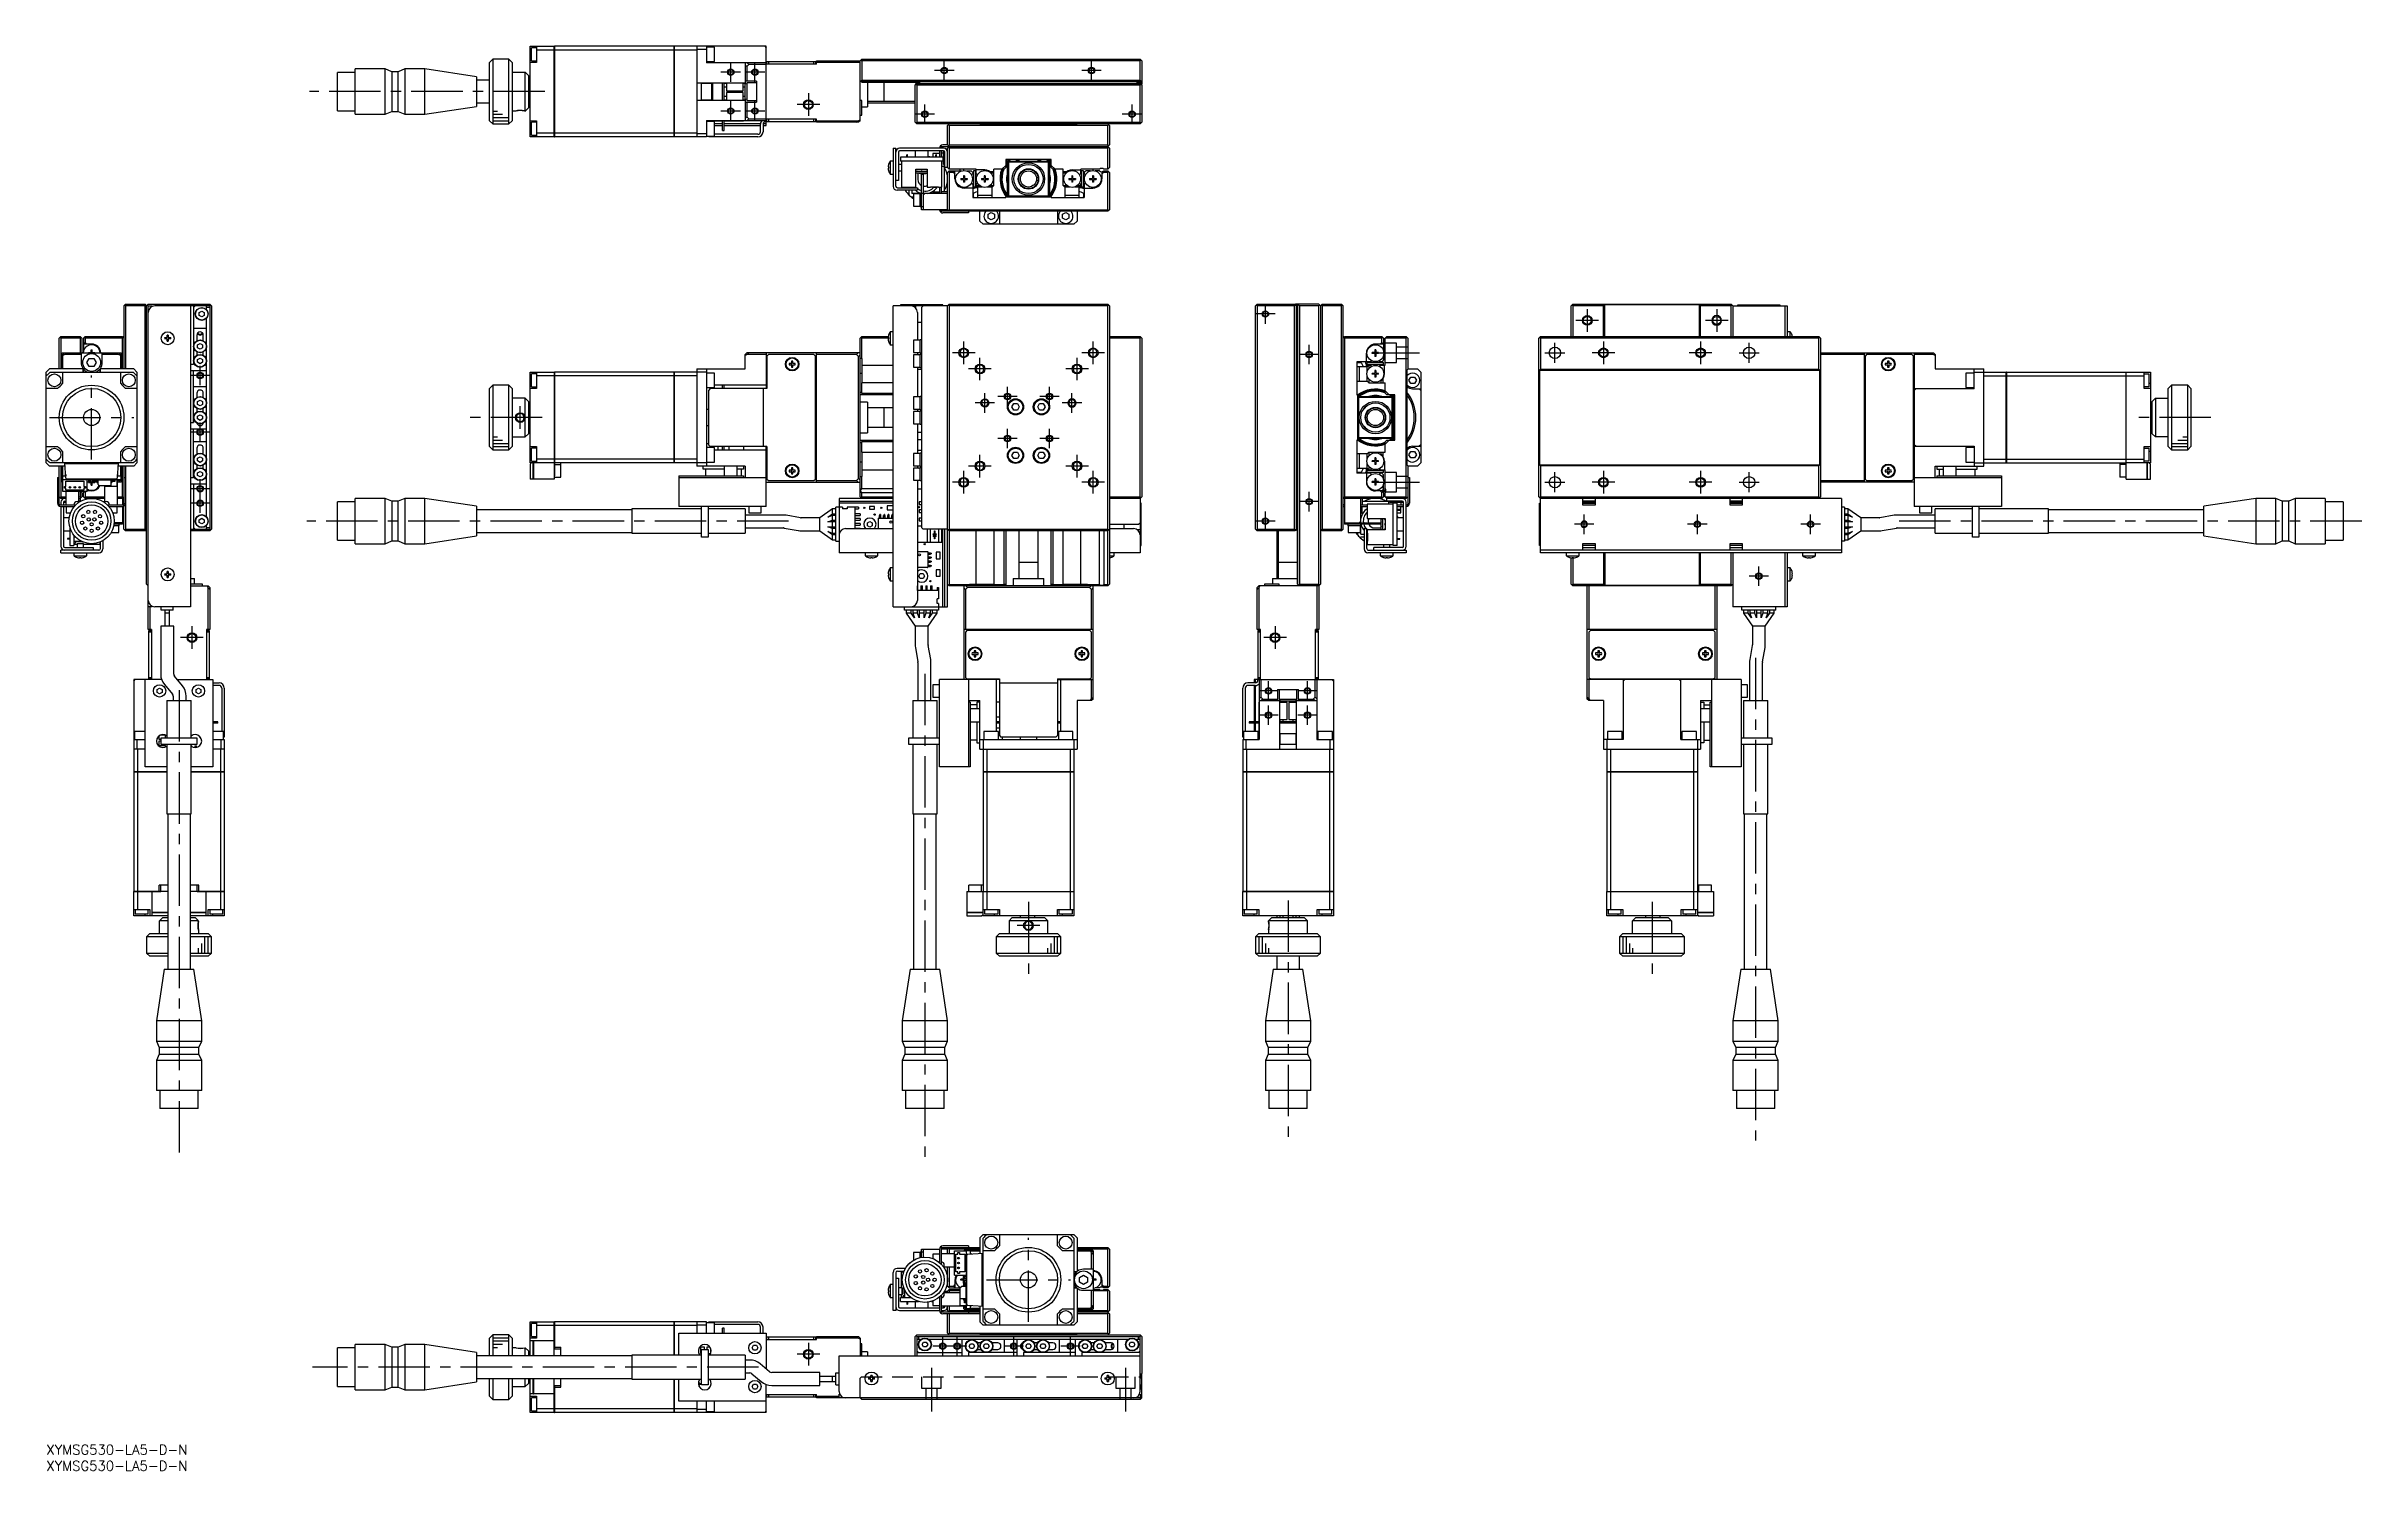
# Model space of a CAD drawing. Extents: x 0 to 715, y -8 to 432.
import ezdxf

# ---------------------------------------------------------------- set-up
doc = ezdxf.new("R2010")
doc.units = 0
doc.header["$LTSCALE"] = 0.5
doc.linetypes.add('CENTER', pattern=[50.8, 31.75, -6.35, 6.35, -6.35])
doc.linetypes.add('DASHED', pattern=[19.05, 12.7, -6.35])
for name, color, linetype in [('MSM_CENTER', 1, 'CENTER'), ('MSM_CONTINUOUS', 7, 'CONTINUOUS'), ('MSM_DASHED', 4, 'DASHED'), ('MSM_NARROW', 5, 'CONTINUOUS'), ('MSM_PART_NUMBER', 7, 'CONTINUOUS')]:
    doc.layers.add(name, color=color, linetype=linetype)
doc.styles.get("Standard").update_dxf_attribs({"font": 'txt.shx', "height": 1, "bigfont": 'bigfont.shx'})

# ---------------------------------------------------------------- blocks, each defined once
blk = doc.blocks.new('*U2')
at = {"layer": 'MSM_PART_NUMBER'}
blk.add_text('XYMSG530-LA5-D-N', height=3, dxfattribs=at).set_placement((0, -3))
blk = doc.blocks.new('*U3')
at = {"layer": 'MSM_PART_NUMBER'}
blk.add_text('XYMSG530-LA5-D-N', height=3, dxfattribs=at).set_placement((0, -8))

msp = doc.modelspace()

# ---------------------------------------------------------------- linework, layer by layer
at = {"layer": 'MSM_CENTER'}
for p, q in [((214.44, 424.21), (208.44, 424.21)), ((211.44, 421.21), (211.44, 427.21)), ((221.94, 424.21), (215.94, 424.21)), ((218.94, 421.21), (218.94, 427.21)), ((280.44, 424.71), (274.44, 424.71)), ((277.44, 421.71), (277.44, 427.71)), ((325.94, 424.71), (319.94, 424.71)), ((322.94, 421.71), (322.94, 427.71)), ((154.04, 418.21), (81.32, 418.21)), ((211.44, 409.21), (211.44, 415.21)), ((218.94, 409.21), (218.94, 415.21)), ((235.44, 417.71), (235.44, 410.71)), ((214.44, 412.21), (208.44, 412.21)), ((221.94, 412.21), (215.94, 412.21)), ((238.94, 414.21), (231.94, 414.21)), ((274.44, 411.21), (268.44, 411.21)), ((271.44, 408.21), (271.44, 414.21)), ((338.44, 411.21), (332.44, 411.21)), ((335.44, 408.21), (335.44, 414.21)), ((306.19, 387.65), (306.19, 387.65)), ((376.63, 346.48), (376.63, 352.48)), ((476.09, 350.98), (476.09, 343.98)), ((516.09, 350.98), (516.09, 343.98)), ((379.63, 349.48), (373.63, 349.48)), ((479.59, 347.48), (472.59, 347.48)), ((519.59, 347.48), (512.59, 347.48)), ((286.94, 337.48), (279.94, 337.48)), ((283.44, 333.98), (283.44, 340.98)), ((326.94, 337.48), (319.94, 337.48)), ((323.44, 333.98), (323.44, 340.98)), ((393.13, 336.98), (387.13, 336.98)), ((390.13, 333.98), (390.13, 339.98)), ((410.13, 337.48), (424.2, 337.48)), ((462.99, 337.48), (469.19, 337.48)), ((466.09, 334.38), (466.09, 340.58)), ((484.59, 337.48), (477.59, 337.48)), ((481.09, 340.98), (481.09, 333.98)), ((514.59, 337.48), (507.59, 337.48)), ((511.09, 340.98), (511.09, 333.98)), ((522.99, 337.48), (529.19, 337.48)), ((526.09, 334.38), (526.09, 340.58)), ((14, 304.48), (14, 330.48)), ((50.5, 330.48), (44.5, 330.48)), ((47.5, 327.48), (47.5, 333.48)), ((291.94, 332.48), (284.94, 332.48)), ((288.44, 328.98), (288.44, 335.98)), ((321.94, 332.48), (314.94, 332.48)), ((318.44, 328.98), (318.44, 335.98)), ((292.99, 321.98), (286.99, 321.98)), ((289.99, 318.98), (289.99, 324.98)), ((299.94, 323.98), (293.94, 323.98)), ((296.94, 320.98), (296.94, 326.98)), ((312.94, 323.98), (306.94, 323.98)), ((309.94, 320.98), (309.94, 326.98)), ((319.89, 321.98), (313.89, 321.98)), ((316.89, 318.98), (316.89, 324.98)), ((1, 317.48), (27, 317.48)), ((47.5, 309.98), (47.5, 315.98)), ((153.21, 317.48), (128.57, 317.48)), ((146.44, 313.98), (146.44, 320.98)), ((668.71, 317.48), (645.59, 317.48)), ((50.5, 312.98), (44.5, 312.98)), ((299.94, 310.98), (293.94, 310.98)), ((296.94, 307.98), (296.94, 313.98)), ((312.94, 310.98), (306.94, 310.98)), ((309.94, 307.98), (309.94, 313.98)), ((407.07, 314.73), (407.07, 314.73)), ((283.44, 293.98), (283.44, 300.98)), ((291.94, 302.48), (284.94, 302.48)), ((288.44, 298.98), (288.44, 305.98)), ((321.94, 302.48), (314.94, 302.48)), ((318.44, 298.98), (318.44, 305.98)), ((323.44, 293.98), (323.44, 300.98)), ((466.09, 294.38), (466.09, 300.58)), ((481.09, 300.98), (481.09, 293.98)), ((511.09, 300.98), (511.09, 293.98)), ((526.09, 294.38), (526.09, 300.58)), ((50.5, 295.48), (44.5, 295.48)), ((47.5, 287.98), (47.5, 298.48)), ((286.94, 297.48), (279.94, 297.48)), ((326.94, 297.48), (319.94, 297.48)), ((390.13, 288.48), (390.13, 294.48)), ((410.13, 297.48), (424.2, 297.48)), ((462.99, 297.48), (469.19, 297.48)), ((484.59, 297.48), (477.59, 297.48)), ((514.59, 297.48), (507.59, 297.48)), ((522.99, 297.48), (529.19, 297.48)), ((50.5, 290.98), (44.5, 290.98)), ((376.63, 282.48), (376.63, 288.48)), ((393.13, 291.48), (387.13, 291.48)), ((475.09, 281.48), (475.09, 287.48)), ((510.09, 281.48), (510.09, 287.48)), ((545.09, 281.48), (545.09, 287.48)), ((229.29, 285.48), (80.49, 285.48)), ((379.63, 285.48), (373.63, 285.48)), ((478.09, 284.48), (472.09, 284.48)), ((513.09, 284.48), (507.09, 284.48)), ((548.09, 284.48), (542.09, 284.48)), ((715.34, 285.48), (570.34, 285.48)), ((532.09, 268.48), (526.09, 268.48)), ((529.09, 265.48), (529.09, 271.48)), ((45, 252.98), (45, 245.98)), ((379.63, 252.98), (379.63, 245.98)), ((48.5, 249.48), (41.5, 249.48)), ((383.13, 249.48), (376.13, 249.48)), ((528.09, 243.23), (528.09, 93.23)), ((271.44, 238.23), (271.44, 88.23)), ((41, 233.23), (41, 88.23)), ((380.63, 232.98), (374.63, 232.98)), ((377.63, 229.98), (377.63, 235.98)), ((392.63, 232.98), (386.63, 232.98)), ((389.63, 229.98), (389.63, 235.98)), ((380.63, 225.48), (374.63, 225.48)), ((377.63, 222.48), (377.63, 228.48)), ((392.63, 225.48), (386.63, 225.48)), ((389.63, 222.48), (389.63, 228.48)), ((303.44, 167.77), (303.44, 144.18)), ((383.63, 168.23), (383.63, 93.23)), ((496.09, 167.77), (496.09, 144.18)), ((306.94, 160.48), (299.94, 160.48)), ((303.44, 38), (303.44, 64)), ((290.44, 51), (316.44, 51)), ((235.44, 31.5), (235.44, 24.5)), ((284.44, 30.5), (273.94, 30.5)), ((276.94, 27.5), (276.94, 33.5)), ((281.44, 27.5), (281.44, 33.5)), ((301.94, 30.5), (295.94, 30.5)), ((298.94, 27.5), (298.94, 33.5)), ((319.44, 30.5), (313.44, 30.5)), ((316.44, 27.5), (316.44, 33.5)), ((220.08, 24), (82.28, 24)), ((238.94, 28), (231.94, 28)), ((273.44, 23.84), (273.44, 10.3)), ((333.44, 23.84), (333.44, 10.3))]:
    msp.add_line(p, q, dxfattribs=at)
at = {"layer": 'MSM_CONTINUOUS'}
for p, q in [((149.44, 404.21), (149.44, 432.21)), ((149.44, 432.21), (156.94, 432.21)), ((151.44, 431.71), (149.94, 431.71)), ((149.94, 427.71), (149.94, 431.71)), ((151.44, 432.21), (151.44, 427.21)), ((156.94, 431.05), (151.44, 431.05)), ((156.94, 404.21), (156.94, 432.21)), ((156.94, 432.2), (156.99, 432.2)), ((156.94, 431.05), (156.99, 431.05)), ((193.94, 432.21), (156.99, 432.21)), ((156.99, 432.21), (156.99, 404.21)), ((193.94, 431.05), (156.99, 431.05)), ((193.94, 404.21), (193.94, 432.21)), ((193.94, 432.2), (193.99, 432.2)), ((193.94, 431.05), (193.99, 431.05)), ((193.99, 432.21), (193.99, 404.21)), ((222.44, 432.21), (193.99, 432.21)), ((200.94, 431.05), (193.99, 431.05)), ((200.94, 432.21), (200.94, 404.21)), ((203.94, 431.21), (200.94, 431.21)), ((203.94, 432.21), (203.94, 427.11)), ((206.44, 431.96), (203.94, 431.96)), ((206.44, 427.46), (206.44, 431.96)), ((221.94, 432.21), (222.44, 431.71)), ((222.44, 409.31), (222.44, 432.21)), ((89.94, 412.26), (89.94, 424.16)), ((95.44, 424.16), (89.94, 424.16)), ((95.44, 411.21), (95.44, 425.21)), ((104.74, 425.21), (95.44, 425.21)), ((104.74, 411.21), (104.74, 425.21)), ((106.74, 424.36), (104.74, 425.21)), ((106.74, 424.36), (106.74, 412.06)), ((108.74, 424.36), (106.74, 424.36)), ((110.74, 425.21), (108.74, 424.36)), ((108.74, 412.06), (108.74, 424.36)), ((110.74, 425.21), (110.74, 411.21)), ((116.94, 425.21), (110.74, 425.21)), ((116.94, 411.21), (116.94, 425.21)), ((132.94, 422.78), (116.94, 425.21)), ((132.94, 422.78), (132.94, 413.64)), ((137.94, 428.21), (136.94, 427.21)), ((136.94, 409.21), (136.94, 427.21)), ((142.94, 428.21), (137.94, 428.21)), ((137.94, 428.21), (137.94, 408.21)), ((143.94, 427.21), (142.94, 428.21)), ((142.94, 408.21), (142.94, 428.21)), ((143.94, 427.21), (143.94, 409.21)), ((143.94, 424.21), (147.94, 424.21)), ((148.94, 423.21), (147.94, 424.21)), ((147.94, 412.21), (147.94, 424.21)), ((148.94, 423.21), (148.94, 413.21)), ((149.44, 428.71), (149.94, 428.71)), ((151.44, 427.21), (149.44, 427.21)), ((149.94, 427.71), (151.44, 427.71)), ((203.94, 427.46), (206.44, 427.46)), ((222.44, 427.11), (203.94, 427.11)), ((215.94, 427.11), (215.94, 420.7)), ((216.44, 426), (215.94, 426.5)), ((217.06, 426.61), (216.44, 426)), ((216.44, 426), (216.44, 421.46)), ((216.56, 427.11), (217.06, 426.61)), ((222.44, 426.61), (217.06, 426.61)), ((237.94, 426.71), (222.44, 426.71)), ((222.64, 426.71), (222.64, 427.51)), ((222.64, 427.51), (237.64, 427.51)), ((223.14, 427.51), (223.14, 426.71)), ((237.14, 426.71), (237.14, 427.51)), ((237.64, 427.51), (237.64, 426.71)), ((237.94, 427.71), (251.44, 427.71)), ((237.94, 426.71), (237.94, 427.71)), ((251.44, 427.21), (237.94, 427.21)), ((251.94, 428.21), (251.44, 427.71)), ((251.44, 409.21), (251.44, 427.71)), ((251.69, 427.96), (251.94, 427.71)), ((251.94, 428.21), (337.94, 428.21)), ((251.94, 427.71), (251.94, 421.71)), ((337.94, 427.71), (251.94, 427.71)), ((337.94, 428.21), (338.44, 427.71)), ((337.94, 427.71), (338.19, 427.96)), ((337.94, 421.71), (337.94, 427.71)), ((338.44, 427.71), (338.44, 420.51)), ((136.94, 421.71), (132.94, 421.71)), ((149.44, 421.71), (148.94, 421.71)), ((149.44, 420.71), (148.94, 420.71)), ((148.94, 419.71), (149.44, 419.71)), ((149.44, 416.71), (148.94, 416.71)), ((148.94, 415.71), (149.44, 415.71)), ((215.94, 420.81), (200.94, 420.81)), ((200.94, 415.61), (215.94, 415.61)), ((202.44, 415.61), (202.44, 420.81)), ((205.64, 420.71), (202.44, 420.71)), ((202.44, 415.71), (205.64, 415.71)), ((205.64, 415.61), (205.64, 420.81)), ((205.84, 420.81), (205.84, 415.61)), ((208.94, 415.61), (208.94, 420.81)), ((209.44, 415.61), (209.44, 420.81)), ((210.14, 420.71), (209.44, 420.71)), ((209.44, 419.71), (210.14, 419.71)), ((210.14, 416.71), (209.44, 416.71)), ((209.44, 415.71), (210.14, 415.71)), ((210.14, 420.81), (210.14, 418.46)), ((210.14, 418.46), (215.34, 418.46)), ((210.14, 417.96), (210.14, 415.61)), ((215.34, 417.96), (210.14, 417.96)), ((215.34, 418.46), (215.34, 420.81)), ((215.84, 420.71), (215.34, 420.71)), ((215.34, 419.71), (215.84, 419.71)), ((215.34, 415.61), (215.34, 417.96)), ((215.84, 416.71), (215.34, 416.71)), ((215.34, 415.71), (215.84, 415.71)), ((215.44, 420.71), (215.44, 420.81)), ((215.44, 415.61), (215.44, 415.71)), ((215.84, 420.81), (215.84, 415.61)), ((219.44, 421.46), (215.94, 421.46)), ((216.44, 420.49), (215.94, 420.7)), ((215.94, 415.72), (216.44, 415.93)), ((215.94, 415.72), (215.94, 409.31)), ((215.94, 414.96), (219.44, 414.96)), ((216.44, 420.96), (216.44, 415.46)), ((219.44, 420.96), (216.44, 420.96)), ((216.44, 415.46), (219.44, 415.46)), ((216.44, 414.96), (216.44, 410.42)), ((219.44, 421.46), (219.44, 414.96)), ((251.44, 421.61), (251.94, 421.11)), ((251.94, 415.46), (251.44, 415.46)), ((251.94, 421.71), (251.64, 421.41)), ((338.44, 421.21), (251.84, 421.21)), ((251.94, 421.71), (337.94, 421.71)), ((251.94, 421.11), (269.84, 421.11)), ((251.94, 410.96), (251.94, 415.46)), ((253.74, 421.11), (253.74, 413.46)), ((253.74, 415.21), (268.44, 415.21)), ((258.74, 421.11), (258.74, 415.21)), ((268.44, 420.21), (268.94, 420.71)), ((268.44, 408.71), (268.44, 420.21)), ((268.54, 420.31), (268.54, 420.51)), ((268.69, 420.46), (268.94, 420.21)), ((269.54, 420.81), (268.84, 420.81)), ((268.94, 420.71), (337.94, 420.71)), ((268.94, 420.21), (268.94, 408.71)), ((337.94, 420.21), (268.94, 420.21)), ((269.84, 420.71), (269.84, 421.11)), ((337.04, 421.01), (338.44, 421.01)), ((337.04, 420.71), (337.04, 421.01)), ((338.04, 420.81), (337.34, 420.81)), ((338.44, 421.21), (337.94, 421.71)), ((337.94, 420.71), (338.44, 420.21)), ((337.94, 420.21), (338.19, 420.46)), ((337.94, 408.71), (337.94, 420.21)), ((338.34, 420.51), (338.34, 420.31)), ((338.44, 420.51), (338.34, 420.41)), ((338.44, 420.21), (338.44, 408.71)), ((89.94, 412.26), (95.44, 412.26)), ((95.44, 411.21), (104.74, 411.21)), ((104.74, 411.21), (106.74, 412.06)), ((106.74, 412.06), (108.74, 412.06)), ((108.74, 412.06), (110.74, 411.21)), ((110.74, 411.21), (116.94, 411.21)), ((116.94, 411.21), (132.94, 413.64)), ((132.94, 414.71), (136.94, 414.71)), ((136.94, 409.21), (137.94, 408.21)), ((137.94, 408.21), (142.94, 408.21)), ((142.94, 408.21), (143.94, 409.21)), ((144.94, 412.21), (143.94, 412.21)), ((147.94, 412.21), (148.94, 413.21)), ((148.94, 414.71), (149.44, 414.71)), ((149.44, 409.21), (151.44, 409.21)), ((151.44, 408.71), (149.94, 408.71)), ((149.94, 404.71), (149.94, 408.71)), ((151.44, 409.21), (151.44, 404.21)), ((203.94, 409.31), (203.94, 404.21)), ((203.94, 409.31), (222.44, 409.31)), ((203.94, 409.21), (208.94, 409.21)), ((206.44, 408.96), (203.94, 408.96)), ((206.44, 404.46), (206.44, 408.96)), ((208.94, 408.21), (206.44, 408.21)), ((208.94, 406.21), (208.94, 409.31)), ((209.44, 406.21), (209.44, 409.31)), ((209.44, 409.21), (215.44, 409.21)), ((220.65, 408.21), (209.44, 408.21)), ((215.44, 409.21), (215.44, 409.31)), ((215.94, 409.92), (216.44, 410.42)), ((216.44, 410.42), (217.06, 409.81)), ((217.06, 409.81), (216.56, 409.31)), ((217.06, 409.81), (222.44, 409.81)), ((220.64, 405.81), (220.64, 408.11)), ((221.44, 408.11), (221.44, 405.81)), ((222.44, 408.21), (221.45, 408.21)), ((237.64, 408.91), (222.24, 408.91)), ((237.94, 409.71), (222.44, 409.71)), ((222.44, 407.71), (222.44, 408.91)), ((222.64, 408.91), (222.64, 409.71)), ((223.14, 409.71), (223.14, 408.91)), ((237.14, 408.91), (237.14, 409.71)), ((237.64, 409.71), (237.64, 408.91)), ((237.94, 408.71), (237.94, 409.71)), ((237.94, 409.21), (250.83, 409.21)), ((250.94, 408.71), (237.94, 408.71)), ((250.33, 408.71), (250.83, 409.21)), ((250.83, 409.21), (251.44, 409.52)), ((251.44, 409.21), (250.94, 408.71)), ((251.44, 410.96), (251.94, 410.96)), ((251.94, 413.46), (253.74, 413.46)), ((253.74, 414.71), (268.44, 414.71)), ((268.94, 408.21), (268.44, 408.71)), ((268.94, 408.71), (268.69, 408.46)), ((268.94, 408.71), (337.94, 408.71)), ((337.94, 408.21), (268.94, 408.21)), ((278.44, 407.71), (278.94, 408.21)), ((278.94, 407.71), (278.69, 407.96)), ((288.74, 407.91), (288.44, 408.21)), ((288.74, 407.91), (318.14, 407.91)), ((318.44, 408.21), (318.14, 407.91)), ((327.94, 408.21), (328.44, 407.71)), ((328.19, 407.96), (327.94, 407.71)), ((338.19, 408.46), (337.94, 408.71)), ((338.44, 408.71), (337.94, 408.21)), ((149.44, 407.71), (149.94, 407.71)), ((156.94, 404.21), (149.44, 404.21)), ((149.94, 404.71), (151.44, 404.71)), ((156.94, 405.36), (151.44, 405.36)), ((156.94, 405.37), (156.99, 405.37)), ((156.94, 404.22), (156.99, 404.22)), ((193.94, 405.36), (156.99, 405.36)), ((193.94, 404.21), (156.99, 404.21)), ((193.94, 405.37), (193.99, 405.37)), ((193.94, 404.22), (193.99, 404.22)), ((200.94, 405.36), (193.99, 405.36)), ((203.94, 404.21), (193.99, 404.21)), ((200.94, 405.21), (203.94, 405.21)), ((203.94, 404.46), (206.44, 404.46)), ((204.64, 404.21), (204.64, 404.46)), ((219.84, 404.21), (204.64, 404.21)), ((205.14, 404.46), (205.14, 404.21)), ((206.44, 407.71), (208.94, 407.71)), ((219.84, 405.01), (206.44, 405.01)), ((208.94, 406.21), (209.44, 406.21)), ((209.44, 407.71), (220.64, 407.71)), ((221.44, 407.71), (222.44, 407.71)), ((261.64, 400.71), (262.44, 400.71)), ((261.64, 400.71), (261.64, 388.91)), ((262.44, 389.01), (262.44, 400.71)), ((277.24, 400.71), (263.64, 400.71)), ((276.44, 401.01), (276.44, 400.71)), ((276.64, 401.21), (327.94, 401.21)), ((278.44, 401.71), (276.94, 401.71)), ((278.44, 401.71), (278.44, 407.71)), ((278.94, 401.21), (278.44, 401.71)), ((278.44, 400.71), (278.94, 401.21)), ((278.44, 394.71), (278.44, 400.71)), ((278.94, 401.71), (278.69, 401.46)), ((278.69, 400.96), (278.94, 400.71)), ((278.94, 407.71), (278.94, 401.71)), ((327.94, 407.71), (278.94, 407.71)), ((278.94, 401.71), (327.94, 401.71)), ((278.94, 400.71), (278.94, 394.21)), ((327.94, 400.71), (278.94, 400.71)), ((288.84, 400.91), (288.54, 401.21)), ((288.84, 400.91), (318.04, 400.91)), ((318.34, 401.21), (318.04, 400.91)), ((327.94, 401.71), (327.94, 407.71)), ((328.19, 401.46), (327.94, 401.71)), ((327.94, 401.21), (328.44, 401.71)), ((327.94, 401.21), (328.44, 400.71)), ((327.94, 400.71), (328.19, 400.96)), ((327.94, 394.21), (327.94, 400.71)), ((328.44, 407.71), (328.44, 401.71)), ((328.44, 400.71), (328.44, 394.71)), ((260.06, 394.91), (260.19, 394.91)), ((260.19, 394.51), (260.06, 394.51)), ((260.19, 395.66), (260.19, 395.64)), ((260.19, 394.91), (260.19, 394.51)), ((260.19, 393.78), (260.19, 393.76)), ((260.75, 396.71), (260.75, 392.71)), ((261.64, 396.71), (260.75, 396.71)), ((263.24, 399.51), (263.24, 390.71)), ((264.19, 395.71), (263.24, 395.71)), ((263.24, 393.71), (264.19, 393.71)), ((277.24, 399.91), (263.64, 399.91)), ((263.94, 397.91), (263.94, 396.71)), ((276.94, 397.91), (263.94, 397.91)), ((276.94, 396.71), (263.94, 396.71)), ((264.19, 396.71), (264.19, 388.71)), ((266.07, 398.71), (265.82, 398.71)), ((265.82, 397.91), (265.82, 398.71)), ((266.07, 397.91), (266.07, 398.71)), ((268.44, 399.91), (268.44, 397.91)), ((268.69, 394.21), (272.19, 394.21)), ((268.69, 388.71), (268.69, 394.21)), ((272.19, 393.51), (268.69, 393.51)), ((272.19, 394.21), (272.19, 388.71)), ((272.44, 397.91), (272.44, 399.91)), ((273.94, 399.11), (273.94, 397.91)), ((275.94, 399.11), (273.94, 399.11)), ((274.82, 397.91), (274.82, 398.71)), ((275.07, 398.71), (274.82, 398.71)), ((275.07, 397.91), (275.07, 398.71)), ((275.94, 399.91), (275.94, 397.91)), ((276.44, 399.91), (276.44, 397.91)), ((277.14, 399.21), (276.44, 399.21)), ((276.69, 388.71), (276.69, 396.71)), ((276.69, 395.21), (277.64, 395.21)), ((276.94, 397.91), (276.94, 396.71)), ((277.14, 395.71), (277.14, 399.71)), ((277.59, 399.71), (277.14, 399.71)), ((277.14, 395.71), (277.64, 395.71)), ((277.44, 395.21), (277.44, 387.21)), ((277.64, 394.71), (277.64, 399.51)), ((278.44, 394.71), (277.64, 394.71)), ((278.94, 394.21), (278.44, 394.71)), ((278.94, 393.71), (278.44, 393.21)), ((278.69, 393.46), (278.94, 393.21)), ((287.24, 394.21), (278.94, 394.21)), ((278.94, 393.71), (282.83, 393.71)), ((280.74, 393.56), (280.24, 393.21)), ((280.74, 391.21), (280.74, 393.71)), ((282.36, 393.71), (282.36, 394.21)), ((283.44, 393.81), (283.44, 394.21)), ((284.26, 393.71), (285.74, 393.71)), ((286.24, 393.21), (285.74, 393.71)), ((287.04, 393.71), (286.44, 393.71)), ((286.44, 393.71), (286.44, 388.71)), ((287.04, 393.71), (287.04, 388.71)), ((287.24, 392.75), (287.24, 394.21)), ((289.94, 394.01), (287.24, 394.01)), ((291.54, 393.51), (292.74, 393.51)), ((292.74, 389.21), (292.74, 394.21)), ((295.94, 394.21), (292.74, 394.21)), ((295.24, 394.21), (296.44, 395.42)), ((296.44, 394.71), (295.94, 394.21)), ((310.44, 397.21), (296.44, 397.21)), ((296.44, 397.21), (296.44, 394.71)), ((296.94, 395.91), (297.74, 396.71)), ((296.94, 386.51), (296.94, 395.91)), ((297.24, 396.21), (297.24, 386.21)), ((309.44, 396.41), (297.44, 396.41)), ((297.74, 396.71), (309.14, 396.71)), ((309.14, 396.71), (309.94, 395.91)), ((309.64, 386.21), (309.64, 396.21)), ((309.94, 395.91), (309.94, 386.51)), ((310.44, 394.71), (310.44, 397.21)), ((310.44, 395.42), (311.65, 394.21)), ((310.94, 394.21), (310.44, 394.71)), ((314.14, 394.21), (310.94, 394.21)), ((314.14, 389.21), (314.14, 394.21)), ((314.14, 393.51), (315.35, 393.51)), ((316.94, 394.01), (319.64, 394.01)), ((325.38, 394.21), (319.64, 394.21)), ((319.64, 392.75), (319.64, 394.21)), ((320.44, 393.71), (319.84, 393.71)), ((319.84, 393.71), (319.84, 388.71)), ((320.44, 393.71), (320.44, 388.71)), ((321.14, 393.71), (320.64, 393.21)), ((322.63, 393.71), (321.14, 393.71)), ((323.44, 393.81), (323.44, 394.21)), ((325.38, 393.71), (324.06, 393.71)), ((326.14, 393.46), (326.14, 391.21)), ((326.64, 393.21), (326.26, 393.48)), ((327.94, 394.21), (326.71, 394.21)), ((326.71, 393.71), (327.94, 393.71)), ((328.44, 394.71), (327.94, 394.21)), ((327.94, 393.71), (328.44, 393.21)), ((327.94, 393.21), (328.19, 393.46)), ((260.75, 392.71), (261.64, 392.71)), ((263.24, 390.71), (262.44, 390.71)), ((269.14, 387.71), (262.84, 387.71)), ((262.94, 388.51), (269.14, 388.51)), ((264.19, 388.71), (268.69, 388.71)), ((266.44, 388.71), (266.44, 388.51)), ((266.44, 387.71), (266.44, 386.71)), ((267.44, 388.71), (267.44, 388.51)), ((267.44, 387.71), (267.44, 386.71)), ((278.44, 386.71), (267.44, 386.71)), ((267.94, 386.61), (267.94, 382.81)), ((269.94, 386.61), (267.94, 386.61)), ((272.19, 393.01), (268.69, 393.01)), ((269.14, 388.51), (269.14, 387.71)), ((269.31, 393.01), (269.31, 391)), ((269.94, 382.71), (269.94, 386.71)), ((270.44, 392.86), (271.31, 392.86)), ((270.44, 392.71), (270.94, 392.71)), ((270.44, 381.71), (270.44, 392.71)), ((270.94, 392.71), (270.94, 381.71)), ((270.94, 386.21), (271.44, 386.71)), ((272.19, 388.71), (273.19, 388.71)), ((273.19, 388.81), (275.69, 388.81)), ((273.19, 388.71), (273.19, 388.81)), ((273.94, 387.11), (273.94, 386.71)), ((275.94, 387.11), (273.94, 387.11)), ((273.99, 388.81), (273.99, 388.71)), ((273.99, 388.71), (274.89, 388.71)), ((274.37, 388.81), (274.37, 388.71)), ((274.52, 388.81), (274.52, 388.71)), ((274.89, 388.81), (274.89, 388.71)), ((275.69, 388.71), (275.69, 388.81)), ((275.69, 388.71), (276.69, 388.71)), ((275.94, 388.71), (275.94, 386.71)), ((276.44, 388.71), (276.44, 386.71)), ((278.44, 387.21), (276.44, 387.21)), ((278.44, 381.71), (278.44, 393.21)), ((278.94, 393.21), (278.94, 381.71)), ((280.24, 393.21), (278.94, 393.21)), ((280.24, 393.21), (280.74, 392.71)), ((282.54, 391.35), (283.34, 391.35)), ((282.54, 391.35), (282.54, 391.06)), ((282.54, 391.06), (283.34, 391.06)), ((283.07, 391.35), (283.07, 391.06)), ((283.69, 392.21), (283.4, 392.21)), ((283.4, 392.21), (283.4, 391.41)), ((283.4, 391.68), (283.69, 391.68)), ((283.4, 391), (283.4, 390.21)), ((283.4, 390.74), (283.69, 390.74)), ((283.69, 390.21), (283.4, 390.21)), ((286.24, 388.41), (283.54, 388.41)), ((283.69, 392.21), (283.69, 391.41)), ((283.69, 391), (283.69, 390.21)), ((283.75, 391.35), (284.54, 391.35)), ((283.75, 391.06), (284.54, 391.06)), ((284.01, 391.06), (284.01, 391.35)), ((284.54, 391.35), (284.54, 391.06)), ((285.87, 389.88), (286.24, 389.66)), ((286.24, 392.75), (286.11, 392.67)), ((286.24, 393.21), (286.24, 392.75)), ((286.24, 389.66), (286.24, 385.51)), ((287.04, 388.71), (286.44, 388.71)), ((286.44, 386.79), (287.44, 387.36)), ((286.44, 385.63), (286.44, 386.79)), ((287.62, 392.54), (287.24, 392.75)), ((287.24, 389.66), (287.38, 389.74)), ((287.24, 389.21), (287.24, 389.66)), ((287.24, 389.21), (288.28, 389.21)), ((287.24, 389.21), (287.74, 388.71)), ((287.44, 387.36), (287.74, 387.19)), ((289.23, 388.71), (287.74, 388.71)), ((287.74, 388.71), (287.74, 385.51)), ((288.94, 391.35), (289.74, 391.35)), ((288.94, 391.35), (288.94, 391.06)), ((288.94, 391.06), (289.74, 391.06)), ((289.47, 391.35), (289.47, 391.06)), ((290.09, 392.21), (289.8, 392.21)), ((289.8, 392.21), (289.8, 391.41)), ((289.8, 391.68), (290.09, 391.68)), ((289.8, 391), (289.8, 390.21)), ((289.8, 390.74), (290.09, 390.74)), ((290.09, 390.21), (289.8, 390.21)), ((290.09, 392.21), (290.09, 391.41)), ((290.09, 391), (290.09, 390.21)), ((290.15, 391.35), (290.94, 391.35)), ((290.15, 391.06), (290.94, 391.06)), ((290.41, 391.06), (290.41, 391.35)), ((292.24, 388.71), (290.66, 388.71)), ((290.94, 391.35), (290.94, 391.06)), ((291.61, 389.21), (292.74, 389.21)), ((292.74, 393.01), (292.09, 393.01)), ((292.24, 388.71), (292.74, 389.21)), ((292.24, 385.51), (292.24, 388.71)), ((297.74, 385.71), (296.94, 386.51)), ((300.28, 388.01), (300.47, 388.01)), ((300.69, 387.78), (300.47, 388.01)), ((300.69, 387.78), (300.53, 387.78)), ((300.69, 387.65), (300.69, 387.78)), ((306.42, 388.01), (306.19, 387.78)), ((306.36, 387.78), (306.19, 387.78)), ((306.19, 387.78), (306.19, 387.65)), ((306.42, 388.01), (306.61, 388.01)), ((309.94, 386.51), (309.14, 385.71)), ((314.8, 393.01), (314.14, 393.01)), ((314.14, 389.21), (315.28, 389.21)), ((314.14, 389.21), (314.64, 388.71)), ((316.23, 388.71), (314.64, 388.71)), ((314.64, 388.71), (314.64, 385.51)), ((315.94, 391.35), (316.74, 391.35)), ((315.94, 391.35), (315.94, 391.06)), ((315.94, 391.06), (316.74, 391.06)), ((316.47, 391.35), (316.47, 391.06)), ((317.09, 392.21), (316.8, 392.21)), ((316.8, 392.21), (316.8, 391.41)), ((316.8, 391.68), (317.09, 391.68)), ((316.8, 391), (316.8, 390.21)), ((316.8, 390.74), (317.09, 390.74)), ((317.09, 390.21), (316.8, 390.21)), ((317.09, 392.21), (317.09, 391.41)), ((317.09, 391), (317.09, 390.21)), ((317.15, 391.35), (317.94, 391.35)), ((317.15, 391.06), (317.94, 391.06)), ((317.41, 391.06), (317.41, 391.35)), ((319.14, 388.71), (317.66, 388.71)), ((317.94, 391.35), (317.94, 391.06)), ((318.61, 389.21), (319.64, 389.21)), ((319.14, 388.71), (319.64, 389.21)), ((319.14, 385.51), (319.14, 388.71)), ((319.14, 387.19), (319.44, 387.36)), ((319.64, 392.75), (319.27, 392.54)), ((319.44, 387.36), (320.44, 386.79)), ((319.51, 389.74), (319.64, 389.66)), ((319.64, 389.21), (319.64, 389.66)), ((320.44, 388.71), (319.84, 388.71)), ((320.44, 386.79), (320.44, 385.63)), ((320.64, 393.21), (320.64, 392.75)), ((320.78, 392.67), (320.64, 392.75)), ((320.64, 389.66), (321.02, 389.88)), ((320.64, 389.66), (320.64, 385.51)), ((320.64, 388.41), (323.34, 388.41)), ((322.34, 391.35), (323.14, 391.35)), ((322.34, 391.35), (322.34, 391.06)), ((322.34, 391.06), (323.14, 391.06)), ((322.87, 391.35), (322.87, 391.06)), ((323.49, 392.21), (323.2, 392.21)), ((323.2, 392.21), (323.2, 391.41)), ((323.2, 391.68), (323.49, 391.68)), ((323.2, 391), (323.2, 390.21)), ((323.2, 390.74), (323.49, 390.74)), ((323.49, 390.21), (323.2, 390.21)), ((323.49, 392.21), (323.49, 391.41)), ((323.49, 391), (323.49, 390.21)), ((323.55, 391.35), (324.34, 391.35)), ((323.55, 391.06), (324.34, 391.06)), ((323.81, 391.06), (323.81, 391.35)), ((324.34, 391.35), (324.34, 391.06)), ((326.14, 392.71), (326.64, 393.21)), ((327.94, 393.21), (326.64, 393.21)), ((327.94, 381.71), (327.94, 393.21)), ((328.44, 393.21), (328.44, 381.71)), ((267.44, 385.71), (267.94, 385.71)), ((267.94, 382.81), (269.94, 382.81)), ((269.94, 382.71), (270.94, 382.71)), ((278.44, 381.71), (270.44, 381.71)), ((276.44, 381.71), (276.44, 381.41)), ((327.94, 381.21), (276.64, 381.21)), ((284.94, 380.71), (276.94, 380.71)), ((278.94, 381.21), (278.44, 381.71)), ((278.94, 381.71), (278.69, 381.46)), ((278.94, 381.71), (327.94, 381.71)), ((284.94, 381.21), (284.94, 380.71)), ((286.24, 385.51), (296.44, 385.51)), ((286.66, 385.51), (286.44, 385.63)), ((287.74, 386.21), (292.24, 386.21)), ((288.44, 378.21), (288.44, 381.21)), ((290.94, 380.29), (291.94, 380.86)), ((290.94, 379.13), (290.94, 380.29)), ((291.94, 380.86), (292.94, 380.29)), ((292.94, 380.29), (292.94, 379.13)), ((294.44, 381.21), (294.44, 377.21)), ((296.44, 385.51), (296.44, 385.71)), ((296.44, 385.71), (310.44, 385.71)), ((297.44, 386.01), (309.44, 386.01)), ((310.44, 385.71), (310.44, 385.51)), ((310.44, 385.51), (320.64, 385.51)), ((312.44, 381.21), (312.44, 377.21)), ((313.94, 380.29), (314.94, 380.86)), ((313.94, 379.13), (313.94, 380.29)), ((314.64, 386.21), (319.14, 386.21)), ((314.94, 380.86), (315.94, 380.29)), ((315.94, 380.29), (315.94, 379.13)), ((318.44, 381.21), (318.44, 378.21)), ((320.44, 385.63), (320.23, 385.51)), ((328.19, 381.46), (327.94, 381.71)), ((328.44, 381.71), (327.94, 381.21)), ((288.44, 378.21), (289.44, 377.21)), ((317.44, 377.21), (289.44, 377.21)), ((291.94, 378.55), (290.94, 379.13)), ((292.94, 379.13), (291.94, 378.55)), ((314.94, 378.55), (313.94, 379.13)), ((315.94, 379.13), (314.94, 378.55)), ((317.44, 377.21), (318.44, 378.21)), ((24.5, 352.48), (24, 351.98)), ((24, 351.98), (24, 332.48)), ((24.5, 351.98), (24.25, 352.23)), ((24.5, 352.48), (30.5, 352.48)), ((24.5, 351.98), (24.5, 332.48)), ((30.5, 351.98), (24.5, 351.98)), ((31, 351.98), (30.5, 352.48)), ((30.75, 352.23), (30.5, 351.98)), ((30.5, 282.98), (30.5, 351.98)), ((31, 351.98), (31.5, 352.48)), ((31, 265.98), (31, 351.98)), ((31.5, 351.98), (31.25, 352.23)), ((31.5, 352.48), (38.7, 352.48)), ((31.5, 351.98), (32.7, 351.98)), ((31.5, 251.98), (31.5, 351.98)), ((50.5, 351.98), (33.5, 351.98)), ((34.3, 352.28), (34.3, 351.98)), ((34.3, 352.28), (35.5, 352.28)), ((35.5, 352.28), (35.5, 351.98)), ((38, 352.48), (37.5, 351.98)), ((38, 352.48), (38, 351.98)), ((38.2, 351.98), (38.2, 352.48)), ((38.4, 352.08), (38.4, 351.98)), ((38.5, 351.98), (39, 352.48)), ((38.7, 352.48), (38.8, 352.38)), ((38.7, 352.38), (38.9, 352.38)), ((39, 351.98), (38.75, 352.23)), ((39, 352.48), (50.5, 352.48)), ((44.5, 351.98), (44.5, 258.98)), ((45.5, 351.48), (46, 351.98)), ((45.5, 351.98), (45.5, 333.98)), ((49.5, 350.8), (49.5, 351.98)), ((50.5, 351.48), (49.5, 351.48)), ((50.5, 352.48), (51, 351.98)), ((50.75, 352.23), (50.5, 351.98)), ((50.5, 351.98), (50.5, 282.98)), ((51, 351.98), (51, 282.98)), ((261.64, 258.98), (261.64, 351.98)), ((278.44, 351.98), (261.64, 351.98)), ((276.94, 352.28), (263.94, 352.28)), ((263.94, 352.28), (263.94, 351.98)), ((268.69, 351.24), (268.69, 351.98)), ((270.94, 351.98), (270.44, 351.48)), ((270.44, 351.48), (270.44, 283.48)), ((276.94, 351.98), (276.94, 352.28)), ((278.94, 352.48), (278.44, 351.98)), ((278.44, 258.98), (278.44, 351.98)), ((278.94, 351.98), (278.69, 352.23)), ((278.94, 352.48), (327.94, 352.48)), ((327.94, 351.98), (278.94, 351.98)), ((278.94, 351.98), (278.94, 282.98)), ((328.44, 351.98), (327.94, 352.48)), ((328.19, 352.23), (327.94, 351.98)), ((327.94, 282.98), (327.94, 351.98)), ((328.44, 351.98), (328.44, 265.98)), ((374.13, 352.48), (373.63, 351.98)), ((373.63, 282.98), (373.63, 351.98)), ((374.13, 351.98), (373.88, 352.23)), ((374.13, 352.48), (385.63, 352.48)), ((385.63, 351.98), (374.13, 351.98)), ((374.13, 351.98), (374.13, 282.98)), ((385.63, 352.48), (386.13, 351.98)), ((385.88, 352.23), (385.63, 351.98)), ((385.63, 282.98), (385.63, 351.98)), ((385.73, 352.38), (385.93, 352.38)), ((385.83, 352.38), (385.93, 352.48)), ((393.13, 352.48), (385.93, 352.48)), ((386.13, 351.98), (386.13, 282.98)), ((386.13, 351.08), (386.43, 351.08)), ((386.23, 351.38), (386.23, 352.08)), ((386.43, 351.08), (386.43, 352.48)), ((387.13, 351.98), (386.63, 352.48)), ((386.63, 265.88), (386.63, 352.48)), ((393.13, 351.98), (387.13, 351.98)), ((387.13, 351.98), (387.13, 265.98)), ((393.63, 351.98), (393.13, 352.48)), ((393.38, 352.23), (393.13, 351.98)), ((393.13, 265.98), (393.13, 351.98)), ((393.63, 351.98), (394.13, 352.48)), ((393.63, 351.98), (393.63, 265.98)), ((394.13, 351.98), (393.88, 352.23)), ((394.13, 352.48), (400.13, 352.48)), ((400.13, 351.98), (394.13, 351.98)), ((394.13, 351.98), (394.13, 282.98)), ((400.63, 351.98), (400.13, 352.48)), ((400.38, 352.23), (400.13, 351.98)), ((400.13, 282.98), (400.13, 351.98)), ((400.63, 282.98), (400.63, 351.98)), ((471.59, 352.48), (471.09, 351.98)), ((471.09, 342.48), (471.09, 351.98)), ((471.59, 351.98), (471.34, 352.23)), ((471.59, 352.48), (520.59, 352.48)), ((481.09, 351.98), (471.59, 351.98)), ((471.59, 351.98), (471.59, 342.48)), ((481.09, 351.98), (481.39, 352.28)), ((481.09, 342.48), (481.09, 351.98)), ((510.79, 352.28), (481.39, 352.28)), ((481.39, 352.28), (481.39, 342.48)), ((510.79, 352.28), (511.09, 351.98)), ((510.79, 342.48), (510.79, 352.28)), ((520.59, 351.98), (511.09, 351.98)), ((511.09, 342.48), (511.09, 351.98)), ((521.09, 351.98), (520.59, 352.48)), ((520.84, 352.23), (520.59, 351.98)), ((520.59, 342.48), (520.59, 351.98)), ((521.09, 351.98), (521.09, 342.48)), ((521.09, 351.98), (537.89, 351.98)), ((522.59, 352.28), (535.59, 352.28)), ((522.59, 351.98), (522.59, 352.28)), ((535.59, 352.28), (535.59, 351.98)), ((537.09, 351.98), (537.09, 342.48)), ((537.89, 351.98), (537.89, 342.48)), ((49.5, 344.98), (45.5, 344.98)), ((47.25, 349.91), (48, 350.35)), ((47.25, 349.05), (47.25, 349.91)), ((48, 348.61), (47.25, 349.05)), ((48, 350.35), (48.75, 349.91)), ((48.75, 349.05), (48, 348.61)), ((48.75, 349.91), (48.75, 349.05)), ((49.5, 286.8), (49.5, 348.16)), ((261.64, 343.98), (260.75, 343.98)), ((260.75, 343.98), (260.75, 339.98)), ((269.14, 349.98), (269.14, 341.38)), ((269.14, 346.98), (270.44, 346.98)), ((538.79, 343.98), (537.89, 343.98)), ((538.79, 342.48), (538.79, 343.98)), ((4, 341.98), (4.5, 342.48)), ((4, 332.48), (4, 341.98)), ((4.5, 341.98), (4.25, 342.23)), ((4.5, 342.48), (10.5, 342.48)), ((10.6, 341.98), (4.5, 341.98)), ((4.5, 341.98), (4.5, 332.48)), ((5, 337.48), (4.5, 336.98)), ((4.7, 336.98), (5.1, 336.98)), ((4.7, 332.48), (4.7, 336.98)), ((5.1, 336.48), (4.7, 336.48)), ((5, 337.48), (23, 337.48)), ((5.1, 336.98), (5.6, 337.48)), ((5.71, 336.98), (5.1, 336.67)), ((5.1, 332.48), (5.1, 336.98)), ((5.5, 337.48), (5.5, 337.38)), ((6.21, 337.48), (5.71, 336.98)), ((10.75, 336.98), (5.71, 336.98)), ((10.5, 342.48), (11, 341.98)), ((10.6, 341.98), (10.8, 342.18)), ((10.6, 337.48), (10.6, 341.98)), ((10.75, 337.48), (10.75, 334.48)), ((11, 341.98), (11, 337.48)), ((11.5, 341.98), (12, 342.48)), ((11.5, 341.98), (11.5, 338.09)), ((14, 340.18), (11.5, 340.18)), ((12, 340.68), (11.65, 340.18)), ((12, 341.98), (11.75, 342.23)), ((12, 342.48), (23.5, 342.48)), ((12, 341.98), (12, 340.68)), ((23.5, 341.98), (12, 341.98)), ((12.5, 340.18), (12, 340.68)), ((13, 337.53), (13.8, 337.53)), ((13, 337.53), (13, 337.48)), ((13.54, 337.48), (13.53, 337.53)), ((13.86, 338.38), (14.15, 338.38)), ((13.86, 337.59), (13.86, 338.38)), ((14.15, 337.85), (13.86, 337.85)), ((14.15, 337.59), (14.15, 338.38)), ((14.21, 337.53), (15, 337.53)), ((14.46, 337.48), (14.47, 337.53)), ((15, 337.53), (15, 337.48)), ((17.25, 334.48), (17.25, 337.48)), ((22.29, 336.98), (17.25, 336.98)), ((22.29, 336.98), (21.79, 337.48)), ((22.9, 336.67), (22.29, 336.98)), ((22.4, 337.48), (22.9, 336.98)), ((22.5, 337.48), (22.5, 337.38)), ((22.9, 336.98), (23.3, 336.98)), ((22.9, 336.98), (22.9, 332.48)), ((23.3, 336.48), (22.9, 336.48)), ((23.5, 336.98), (23, 337.48)), ((23.3, 336.98), (23.3, 332.48)), ((23.5, 342.48), (24, 341.98)), ((23.75, 342.23), (23.5, 341.98)), ((23.5, 332.48), (23.5, 341.98)), ((36.57, 342.18), (37.3, 342.18)), ((37.3, 341.78), (36.57, 341.78)), ((37.3, 342.18), (37.3, 342.91)), ((37.3, 341.05), (37.3, 341.78)), ((37.7, 342.91), (37.7, 342.18)), ((37.7, 342.18), (38.43, 342.18)), ((38.43, 341.78), (37.7, 341.78)), ((37.7, 341.78), (37.7, 341.05)), ((46.5, 342.98), (46.5, 341.21)), ((46.5, 337.75), (46.5, 336.71)), ((46.75, 339.91), (47.5, 340.35)), ((46.75, 339.05), (46.75, 339.91)), ((47.5, 338.61), (46.75, 339.05)), ((47.5, 340.35), (48.25, 339.91)), ((48.25, 339.05), (47.5, 338.61)), ((48.25, 339.91), (48.25, 339.05)), ((48.5, 341.21), (48.5, 342.98)), ((48.5, 336.71), (48.5, 337.75)), ((215.94, 336.98), (216.44, 337.48)), ((216.56, 336.98), (215.94, 336.67)), ((215.94, 332.48), (215.94, 336.98)), ((251.44, 337.48), (216.44, 337.48)), ((217.06, 337.48), (216.56, 336.98)), ((222.44, 336.98), (216.56, 336.98)), ((222.44, 337.48), (222.44, 326.48)), ((223.14, 336.98), (222.64, 336.48)), ((222.64, 336.48), (222.64, 326.48)), ((237.14, 336.98), (223.14, 336.98)), ((237.64, 336.48), (237.14, 336.98)), ((237.64, 298.48), (237.64, 336.48)), ((237.94, 297.48), (237.94, 337.48)), ((250.33, 336.98), (237.94, 336.98)), ((250.33, 336.98), (250.83, 337.48)), ((250.94, 336.37), (250.33, 336.98)), ((251.44, 336.87), (250.94, 336.37)), ((250.94, 298.59), (250.94, 336.37)), ((251.94, 342.48), (251.44, 341.98)), ((251.44, 292.98), (251.44, 341.98)), ((251.64, 342.18), (251.84, 341.98)), ((251.84, 341.98), (251.84, 335.73)), ((260.19, 341.98), (251.84, 341.98)), ((251.94, 342.48), (260.09, 342.48)), ((260.06, 342.18), (260.19, 342.18)), ((260.19, 341.78), (260.06, 341.78)), ((260.19, 342.93), (260.19, 342.91)), ((260.19, 342.18), (260.19, 341.78)), ((260.19, 341.05), (260.19, 341.03)), ((260.75, 339.98), (261.64, 339.98)), ((267.94, 341.38), (267.94, 337.58)), ((269.94, 341.38), (267.94, 341.38)), ((267.94, 337.58), (269.94, 337.58)), ((267.94, 336.88), (267.94, 333.08)), ((269.94, 336.88), (267.94, 336.88)), ((269.14, 337.58), (269.14, 336.88)), ((269.94, 337.48), (269.94, 341.48)), ((270.44, 341.48), (269.94, 341.48)), ((269.94, 337.48), (270.44, 337.48)), ((269.94, 332.98), (269.94, 336.98)), ((270.44, 336.98), (269.94, 336.98)), ((328.44, 342.48), (337.94, 342.48)), ((337.94, 341.98), (328.44, 341.98)), ((338.44, 341.98), (337.94, 342.48)), ((337.94, 341.98), (338.19, 342.23)), ((337.94, 292.98), (337.94, 341.98)), ((338.44, 341.98), (338.44, 292.98)), ((400.63, 341.98), (401.13, 342.48)), ((401.13, 341.98), (400.88, 342.23)), ((401.13, 342.48), (412.63, 342.48)), ((401.13, 341.98), (401.13, 292.98)), ((412.63, 341.98), (401.13, 341.98)), ((407.83, 334.68), (407.83, 337.38)), ((410.43, 337.53), (409.63, 337.53)), ((409.63, 337.24), (409.63, 337.53)), ((410.43, 337.24), (409.63, 337.24)), ((410.16, 337.53), (410.16, 337.24)), ((410.78, 338.38), (410.49, 338.38)), ((410.49, 338.38), (410.49, 337.59)), ((410.78, 337.85), (410.49, 337.85)), ((410.49, 337.18), (410.49, 336.38)), ((410.49, 336.91), (410.78, 336.91)), ((410.78, 336.38), (410.49, 336.38)), ((413.13, 340.18), (410.63, 340.18)), ((410.78, 338.38), (410.78, 337.59)), ((410.78, 337.18), (410.78, 336.38)), ((411.63, 337.53), (410.84, 337.53)), ((411.63, 337.24), (410.84, 337.24)), ((411.1, 337.53), (411.1, 337.24)), ((411.63, 337.24), (411.63, 337.53)), ((412.63, 340.68), (412.13, 340.18)), ((412.63, 342.48), (413.13, 341.98)), ((412.88, 342.23), (412.63, 341.98)), ((412.63, 340.68), (412.63, 341.98)), ((412.98, 340.18), (412.63, 340.68)), ((413.13, 341.98), (413.13, 338.09)), ((413.13, 336.67), (413.13, 335.18)), ((413.23, 337.48), (413.63, 337.48)), ((413.63, 341.98), (414.13, 342.48)), ((413.63, 333.68), (413.63, 341.98)), ((420.13, 341.98), (413.63, 341.98)), ((414.13, 342.48), (420.13, 342.48)), ((420.13, 342.48), (420.63, 341.98)), ((420.38, 342.23), (420.13, 341.98)), ((420.13, 292.98), (420.13, 341.98)), ((420.63, 341.98), (420.63, 332.38)), ((461.59, 342.48), (461.09, 341.98)), ((461.09, 292.98), (461.09, 341.98)), ((461.34, 342.23), (461.59, 341.98)), ((461.59, 342.48), (547.59, 342.48)), ((461.59, 341.98), (461.59, 332.38)), ((547.59, 341.98), (461.59, 341.98)), ((539.35, 342.91), (539.35, 342.93)), ((548.09, 341.98), (547.59, 342.48)), ((547.59, 341.98), (547.84, 342.23)), ((547.59, 332.38), (547.59, 341.98)), ((548.09, 341.98), (548.09, 292.98)), ((548.09, 337.48), (583.09, 337.48)), ((561.59, 336.98), (548.09, 336.98)), ((561.59, 337.48), (561.59, 297.48)), ((562.39, 336.98), (561.89, 336.48)), ((561.89, 336.48), (561.89, 298.48)), ((576.39, 336.98), (562.39, 336.98)), ((576.89, 336.48), (576.39, 336.98)), ((576.89, 298.48), (576.89, 336.48)), ((577.09, 337.48), (577.09, 289.98)), ((582.98, 336.98), (577.09, 336.98)), ((582.98, 336.98), (582.48, 337.48)), ((583.59, 336.67), (582.98, 336.98)), ((583.09, 337.48), (583.59, 336.98)), ((583.59, 336.98), (583.59, 332.48)), ((1, 332.48), (0, 331.48)), ((0, 303.48), (0, 331.48)), ((11.4, 332.48), (1, 332.48)), ((1.15, 331.48), (26.85, 331.48)), ((5, 331.48), (5, 327.98)), ((11.4, 331.48), (11.4, 332.48)), ((11.51, 331.48), (11.51, 332.39)), ((12.56, 334.48), (13.28, 335.73)), ((13.28, 333.23), (12.56, 334.48)), ((13.28, 335.73), (14.72, 335.73)), ((14.72, 333.23), (13.28, 333.23)), ((14.72, 335.73), (15.44, 334.48)), ((15.44, 334.48), (14.72, 333.23)), ((16.49, 332.39), (16.49, 331.48)), ((16.6, 332.48), (16.6, 331.48)), ((27, 332.48), (16.6, 332.48)), ((23, 327.98), (23, 331.48)), ((28, 331.48), (27, 332.48)), ((28, 331.48), (28, 303.48)), ((44.5, 333.98), (45.5, 333.98)), ((44.5, 331.98), (49.5, 331.98)), ((45.5, 315.98), (45.5, 331.98)), ((46.75, 335.41), (47.5, 335.85)), ((46.75, 334.55), (46.75, 335.41)), ((47.5, 334.11), (46.75, 334.55)), ((47.5, 335.85), (48.25, 335.41)), ((48.25, 334.55), (47.5, 334.11)), ((48.25, 335.41), (48.25, 334.55)), ((149.44, 303.48), (149.44, 331.48)), ((149.44, 331.48), (156.94, 331.48)), ((149.94, 326.98), (149.94, 330.98)), ((151.44, 330.98), (149.94, 330.98)), ((151.44, 331.48), (151.44, 326.48)), ((156.94, 330.33), (151.44, 330.33)), ((156.94, 331.48), (156.94, 298.48)), ((156.94, 331.47), (156.99, 331.47)), ((156.94, 330.32), (156.99, 330.32)), ((193.94, 331.48), (156.99, 331.48)), ((156.99, 331.48), (156.99, 299.48)), ((193.94, 330.33), (156.99, 330.33)), ((193.94, 303.48), (193.94, 331.48)), ((193.94, 331.47), (193.99, 331.47)), ((193.94, 330.32), (193.99, 330.32)), ((193.99, 331.48), (193.99, 303.48)), ((203.94, 331.48), (193.99, 331.48)), ((200.94, 330.33), (193.99, 330.33)), ((200.94, 332.48), (200.94, 302.48)), ((200.94, 332.48), (215.94, 332.48)), ((203.94, 332.48), (203.94, 302.48)), ((206.44, 331.23), (203.94, 331.23)), ((206.44, 326.73), (206.44, 331.23)), ((230.2, 334.22), (229.53, 334.22)), ((229.53, 333.74), (230.2, 333.74)), ((230.2, 334.9), (230.2, 334.22)), ((230.2, 333.74), (230.2, 333.06)), ((230.68, 334.22), (230.68, 334.9)), ((231.36, 334.22), (230.68, 334.22)), ((230.68, 333.06), (230.68, 333.74)), ((230.68, 333.74), (231.36, 333.74)), ((251.94, 335.73), (251.44, 335.73)), ((251.44, 331.23), (251.94, 331.23)), ((251.94, 335.73), (251.94, 328.18)), ((251.94, 333.68), (261.64, 333.68)), ((267.94, 333.08), (269.94, 333.08)), ((269.14, 333.08), (269.14, 323.88)), ((269.14, 332.38), (270.44, 332.38)), ((269.94, 332.98), (270.44, 332.98)), ((404.93, 334.68), (404.93, 324.48)), ((409.09, 334.68), (404.93, 334.68)), ((404.93, 334.27), (405.05, 334.48)), ((408.13, 333.18), (404.93, 333.18)), ((405.05, 334.48), (406.21, 334.48)), ((405.63, 333.18), (405.63, 328.68)), ((406.21, 334.48), (406.79, 333.48)), ((406.79, 333.48), (406.61, 333.18)), ((408.13, 333.88), (408.13, 334.48)), ((413.13, 334.48), (408.13, 334.48)), ((413.13, 333.88), (408.13, 333.88)), ((408.63, 333.68), (408.13, 333.18)), ((408.13, 331.69), (408.13, 333.18)), ((408.13, 328.68), (408.13, 330.27)), ((408.63, 333.68), (408.63, 332.64)), ((408.63, 333.68), (409.09, 333.68)), ((408.63, 329.32), (408.63, 328.18)), ((409.3, 335.06), (409.09, 334.68)), ((409.09, 333.68), (409.17, 333.54)), ((410.43, 331.13), (409.63, 331.13)), ((409.63, 330.84), (409.63, 331.13)), ((410.43, 330.84), (409.63, 330.84)), ((410.16, 331.13), (410.16, 330.84)), ((410.78, 331.98), (410.49, 331.98)), ((410.49, 331.98), (410.49, 331.19)), ((410.78, 331.45), (410.49, 331.45)), ((410.49, 330.78), (410.49, 329.98)), ((410.49, 330.51), (410.78, 330.51)), ((410.78, 329.98), (410.49, 329.98)), ((410.78, 331.98), (410.78, 331.19)), ((410.78, 330.78), (410.78, 329.98)), ((411.63, 331.13), (410.84, 331.13)), ((411.63, 330.84), (410.84, 330.84)), ((411.1, 331.13), (411.1, 330.84)), ((411.63, 330.84), (411.63, 331.13)), ((411.96, 333.3), (412.18, 333.68)), ((412.18, 334.68), (412.1, 334.82)), ((412.63, 334.68), (412.18, 334.68)), ((412.18, 333.68), (413.63, 333.68)), ((412.63, 334.68), (413.13, 335.18)), ((412.93, 329.38), (412.93, 328.18)), ((413.13, 333.88), (413.13, 334.48)), ((413.43, 330.98), (413.43, 333.68)), ((420.33, 332.08), (420.63, 332.38)), ((420.33, 332.08), (420.33, 302.88)), ((420.63, 332.48), (423.63, 332.48)), ((420.98, 328.98), (421.55, 329.98)), ((421.55, 329.98), (422.71, 329.98)), ((422.71, 329.98), (423.29, 328.98)), ((424.63, 331.48), (423.63, 332.48)), ((424.63, 331.48), (424.63, 303.48)), ((461.29, 332.08), (461.59, 332.38)), ((461.29, 332.08), (461.29, 302.88)), ((461.29, 332.08), (547.89, 332.08)), ((461.59, 332.38), (547.59, 332.38)), ((547.59, 332.38), (547.89, 332.08)), ((547.89, 302.88), (547.89, 332.08)), ((561.89, 331.73), (561.59, 331.73)), ((561.89, 331.23), (561.59, 331.23)), ((568.85, 334.22), (568.17, 334.22)), ((568.17, 333.74), (568.85, 333.74)), ((568.85, 334.9), (568.85, 334.22)), ((568.85, 333.74), (568.85, 333.06)), ((569.33, 334.22), (569.33, 334.9)), ((570.01, 334.22), (569.33, 334.22)), ((569.33, 333.06), (569.33, 333.74)), ((569.33, 333.74), (570.01, 333.74)), ((577.09, 331.73), (576.89, 331.73)), ((583.59, 332.48), (598.59, 332.48)), ((593.09, 331.23), (593.09, 326.73)), ((595.59, 331.23), (593.09, 331.23)), ((595.59, 326.38), (595.59, 332.48)), ((595.59, 331.48), (605.54, 331.48)), ((598.59, 302.48), (598.59, 332.48)), ((598.59, 330.33), (605.54, 330.33)), ((605.54, 303.48), (605.54, 331.48)), ((605.59, 331.47), (605.54, 331.47)), ((605.59, 330.32), (605.54, 330.32)), ((605.59, 331.48), (642.54, 331.48)), ((605.59, 331.48), (605.59, 303.48)), ((605.59, 330.33), (642.54, 330.33)), ((642.54, 299.48), (642.54, 331.48)), ((642.59, 331.47), (642.54, 331.47)), ((642.59, 330.32), (642.54, 330.32)), ((642.59, 298.48), (642.59, 331.48)), ((642.59, 331.48), (650.09, 331.48)), ((642.59, 330.33), (648.09, 330.33)), ((648.09, 326.48), (648.09, 331.48)), ((648.09, 330.98), (649.59, 330.98)), ((649.59, 330.98), (649.59, 326.98)), ((650.09, 331.48), (650.09, 303.48)), ((3.5, 326.48), (0, 326.48)), ((28, 326.48), (24.5, 326.48)), ((49.5, 326.98), (45.5, 326.98)), ((46.5, 324.98), (46.5, 323.71)), ((46.75, 322.41), (47.5, 322.85)), ((46.75, 321.55), (46.75, 322.41)), ((47.5, 322.85), (48.25, 322.41)), ((48.25, 322.41), (48.25, 321.55)), ((48.5, 323.71), (48.5, 324.98)), ((137.94, 327.48), (136.94, 326.48)), ((136.94, 308.48), (136.94, 326.48)), ((137.94, 327.48), (137.94, 307.48)), ((142.94, 327.48), (137.94, 327.48)), ((142.94, 307.48), (142.94, 327.48)), ((143.94, 326.48), (142.94, 327.48)), ((143.94, 326.48), (143.94, 308.48)), ((147.94, 323.48), (143.94, 323.48)), ((147.94, 323.48), (148.94, 322.48)), ((147.94, 311.48), (147.94, 323.48)), ((148.94, 322.48), (148.94, 312.48)), ((149.44, 327.98), (149.94, 327.98)), ((151.44, 326.48), (149.44, 326.48)), ((149.94, 326.98), (151.44, 326.98)), ((203.94, 326.73), (206.44, 326.73)), ((205.14, 326.48), (204.64, 325.98)), ((204.64, 308.98), (204.64, 325.98)), ((222.64, 326.48), (205.14, 326.48)), ((222.64, 327.48), (206.44, 327.48)), ((208.94, 326.48), (208.94, 327.48)), ((209.44, 326.48), (209.44, 327.48)), ((221.44, 326.48), (221.44, 308.48)), ((237.94, 327.48), (237.64, 327.48)), ((237.64, 325.73), (237.94, 325.73)), ((237.74, 322.48), (237.64, 322.48)), ((237.94, 322.28), (237.74, 322.48)), ((237.74, 312.48), (237.74, 322.48)), ((251.84, 325.12), (251.44, 325.29)), ((261.64, 324.48), (251.44, 324.48)), ((253.74, 322.23), (251.44, 322.23)), ((251.84, 328.18), (251.84, 325.12)), ((261.64, 328.18), (251.84, 328.18)), ((251.84, 325.12), (251.94, 324.98)), ((251.94, 324.98), (261.64, 324.98)), ((251.94, 324.98), (251.94, 324.48)), ((253.74, 322.23), (253.74, 312.73)), ((267.94, 323.88), (267.94, 320.08)), ((269.94, 323.88), (267.94, 323.88)), ((269.94, 319.98), (269.94, 323.98)), ((270.44, 323.98), (269.94, 323.98)), ((297.24, 323.28), (297.18, 323.22)), ((297.24, 323.28), (297.33, 323.28)), ((309.56, 323.28), (309.64, 323.28)), ((309.71, 323.22), (309.64, 323.28)), ((404.93, 328.68), (408.13, 328.68)), ((404.93, 324.48), (405.13, 324.48)), ((405.13, 324.48), (405.13, 310.48)), ((405.13, 323.18), (405.93, 323.98)), ((405.43, 323.48), (405.43, 311.48)), ((415.63, 323.68), (405.63, 323.68)), ((405.93, 323.98), (415.33, 323.98)), ((408.13, 328.68), (408.63, 328.18)), ((408.63, 328.18), (413.63, 328.18)), ((412.43, 328.18), (412.43, 328.84)), ((413.63, 324.98), (413.63, 328.18)), ((413.63, 325.69), (414.84, 324.48)), ((414.13, 324.48), (413.63, 324.98)), ((416.63, 324.48), (414.13, 324.48)), ((415.33, 323.98), (416.13, 323.18)), ((415.83, 311.48), (415.83, 323.48)), ((416.13, 323.18), (416.13, 311.78)), ((416.63, 310.48), (416.63, 324.48)), ((421.55, 327.98), (420.98, 328.98)), ((422.71, 327.98), (421.55, 327.98)), ((422.13, 326.38), (424.63, 326.38)), ((423.29, 328.98), (422.71, 327.98)), ((424.13, 326.38), (424.63, 325.88)), ((561.59, 325.73), (561.89, 325.73)), ((561.79, 322.48), (561.59, 322.28)), ((561.79, 322.48), (561.79, 312.48)), ((561.89, 322.48), (561.79, 322.48)), ((577.09, 327.48), (576.89, 327.48)), ((576.89, 326.48), (577.09, 326.48)), ((577.09, 324.98), (576.89, 324.98)), ((577.09, 325.88), (577.59, 326.38)), ((595.59, 326.38), (577.09, 326.38)), ((593.09, 326.73), (595.59, 326.73)), ((649.59, 326.98), (648.09, 326.98)), ((650.09, 326.48), (648.09, 326.48)), ((650.09, 327.98), (649.59, 327.98)), ((651.59, 323.48), (650.59, 322.48)), ((650.59, 312.48), (650.59, 322.48)), ((651.59, 323.48), (655.59, 323.48)), ((651.59, 323.48), (651.59, 311.48)), ((656.59, 327.48), (655.59, 326.48)), ((655.59, 308.48), (655.59, 326.48)), ((656.59, 327.48), (656.59, 307.48)), ((661.59, 327.48), (656.59, 327.48)), ((661.59, 307.48), (661.59, 327.48)), ((662.59, 326.48), (661.59, 327.48)), ((662.59, 326.48), (662.59, 308.48)), ((44.5, 315.98), (45.5, 315.98)), ((46.5, 320.25), (46.5, 319.21)), ((47.5, 321.11), (46.75, 321.55)), ((46.75, 317.91), (47.5, 318.35)), ((46.75, 317.05), (46.75, 317.91)), ((47.5, 316.61), (46.75, 317.05)), ((48.25, 321.55), (47.5, 321.11)), ((47.5, 318.35), (48.25, 317.91)), ((48.25, 317.05), (47.5, 316.61)), ((48.25, 317.91), (48.25, 317.05)), ((48.5, 319.21), (48.5, 320.25)), ((149.44, 319.48), (148.94, 319.48)), ((148.94, 314.98), (149.44, 314.98)), ((204.64, 319.98), (203.94, 319.98)), ((203.94, 314.98), (204.64, 314.98)), ((261.64, 320.48), (253.74, 320.48)), ((258.74, 320.48), (258.74, 314.48)), ((267.94, 320.08), (269.94, 320.08)), ((267.94, 319.38), (267.94, 315.58)), ((269.94, 319.38), (267.94, 319.38)), ((267.94, 315.58), (269.94, 315.58)), ((269.14, 320.08), (269.14, 319.38)), ((269.14, 315.58), (269.14, 306.38)), ((269.94, 319.98), (270.44, 319.98)), ((269.94, 315.48), (269.94, 319.48)), ((270.44, 319.48), (269.94, 319.48)), ((269.94, 315.48), (270.44, 315.48)), ((298.29, 320.78), (298.87, 321.78)), ((298.87, 319.78), (298.29, 320.78)), ((298.87, 321.78), (300.02, 321.78)), ((300.02, 319.78), (298.87, 319.78)), ((300.02, 321.78), (300.6, 320.78)), ((300.6, 320.78), (300.02, 319.78)), ((306.29, 320.78), (306.87, 321.78)), ((306.87, 319.78), (306.29, 320.78)), ((306.87, 321.78), (308.02, 321.78)), ((308.02, 319.78), (306.87, 319.78)), ((308.02, 321.78), (308.6, 320.78)), ((308.6, 320.78), (308.02, 319.78)), ((407.07, 320.23), (407.21, 320.23)), ((407.21, 320.23), (407.43, 320.46)), ((407.21, 320.23), (407.21, 320.4)), ((407.43, 320.64), (407.43, 320.46)), ((650.59, 319.48), (650.09, 319.48)), ((650.59, 314.98), (650.09, 314.98)), ((0, 308.48), (3.5, 308.48)), ((24.5, 308.48), (28, 308.48)), ((44.5, 313.98), (49.5, 313.98)), ((45.5, 298.98), (45.5, 313.98)), ((49.5, 309.98), (45.5, 309.98)), ((46.5, 307.98), (46.5, 306.21)), ((48.5, 306.21), (48.5, 307.98)), ((136.94, 308.48), (137.94, 307.48)), ((142.94, 307.48), (143.94, 308.48)), ((143.94, 311.48), (147.94, 311.48)), ((148.94, 312.48), (147.94, 311.48)), ((149.44, 308.48), (151.44, 308.48)), ((151.44, 307.98), (149.94, 307.98)), ((149.94, 303.98), (149.94, 307.98)), ((151.44, 308.48), (151.44, 303.48)), ((203.94, 309.48), (204.64, 309.48)), ((206.44, 308.23), (203.94, 308.23)), ((204.64, 308.98), (205.14, 308.48)), ((222.64, 308.48), (205.14, 308.48)), ((206.44, 303.73), (206.44, 308.23)), ((207.44, 308.48), (207.44, 307.48)), ((208.94, 307.48), (208.94, 308.48)), ((209.44, 307.48), (209.44, 308.48)), ((210.94, 307.48), (210.94, 308.48)), ((215.44, 308.48), (215.44, 307.48)), ((222.44, 289.98), (222.44, 308.48)), ((222.64, 308.48), (222.64, 298.48)), ((237.64, 312.48), (237.74, 312.48)), ((237.94, 309.23), (237.64, 309.23)), ((237.74, 312.48), (237.94, 312.68)), ((251.44, 312.73), (253.74, 312.73)), ((251.44, 310.48), (261.64, 310.48)), ((251.44, 309.67), (251.84, 309.84)), ((251.94, 309.98), (251.84, 309.84)), ((251.84, 309.84), (251.84, 306.78)), ((251.94, 310.48), (251.94, 309.98)), ((261.64, 309.98), (251.94, 309.98)), ((253.74, 314.48), (261.64, 314.48)), ((269.14, 312.98), (270.44, 312.98)), ((270.44, 310.58), (269.14, 310.58)), ((405.13, 310.48), (404.93, 310.48)), ((404.93, 310.48), (404.93, 300.28)), ((405.93, 310.98), (405.13, 311.78)), ((405.63, 311.28), (415.63, 311.28)), ((415.33, 310.98), (405.93, 310.98)), ((407.21, 314.73), (407.07, 314.73)), ((407.21, 314.56), (407.21, 314.73)), ((407.43, 314.51), (407.21, 314.73)), ((407.43, 314.51), (407.43, 314.32)), ((414.84, 310.48), (413.63, 309.27)), ((413.63, 309.98), (414.13, 310.48)), ((413.63, 306.78), (413.63, 309.98)), ((414.13, 310.48), (416.63, 310.48)), ((416.13, 311.78), (415.33, 310.98)), ((422.13, 308.58), (424.63, 308.58)), ((424.63, 309.08), (424.13, 308.58)), ((561.59, 312.68), (561.79, 312.48)), ((561.89, 309.23), (561.59, 309.23)), ((561.79, 312.48), (561.89, 312.48)), ((576.89, 309.98), (577.09, 309.98)), ((576.89, 308.48), (577.09, 308.48)), ((577.59, 308.58), (577.09, 309.08)), ((577.09, 308.58), (595.59, 308.58)), ((593.09, 308.23), (593.09, 303.73)), ((595.59, 308.23), (593.09, 308.23)), ((595.59, 308.58), (595.59, 302.48)), ((648.09, 308.48), (650.09, 308.48)), ((648.09, 303.48), (648.09, 308.48)), ((648.09, 307.98), (649.59, 307.98)), ((649.59, 307.98), (649.59, 303.98)), ((650.59, 312.48), (651.59, 311.48)), ((655.59, 311.48), (651.59, 311.48)), ((655.59, 308.48), (656.59, 307.48)), ((661.59, 307.48), (662.59, 308.48)), ((0, 303.48), (1, 302.48)), ((5.82, 302.48), (1, 302.48)), ((26.85, 303.48), (1.15, 303.48)), ((4, 290.68), (4, 302.48)), ((4.5, 302.48), (4.5, 292.98)), ((4.7, 297.98), (4.7, 302.48)), ((5, 306.98), (5, 303.48)), ((5.1, 299.48), (5.1, 302.48)), ((6.08, 298.76), (5.75, 303.48)), ((22.23, 303.18), (5.77, 303.18)), ((22.25, 303.48), (21.92, 298.76)), ((27, 302.48), (22.18, 302.48)), ((22.9, 302.48), (22.9, 299.48)), ((23, 303.48), (23, 306.98)), ((23.3, 302.48), (23.3, 297.98)), ((23.5, 292.98), (23.5, 302.48)), ((24, 302.48), (24, 290.68)), ((24.5, 302.48), (24.5, 282.98)), ((27, 302.48), (28, 303.48)), ((46.5, 302.75), (46.5, 301.71)), ((46.75, 304.91), (47.5, 305.35)), ((46.75, 304.05), (46.75, 304.91)), ((47.5, 303.61), (46.75, 304.05)), ((46.75, 300.41), (47.5, 300.85)), ((47.5, 305.35), (48.25, 304.91)), ((48.25, 304.05), (47.5, 303.61)), ((47.5, 300.85), (48.25, 300.41)), ((48.25, 304.91), (48.25, 304.05)), ((48.5, 301.71), (48.5, 302.75)), ((137.94, 307.48), (142.94, 307.48)), ((149.44, 306.98), (149.94, 306.98)), ((156.94, 303.48), (149.44, 303.48)), ((149.64, 303.18), (149.44, 303.18)), ((149.44, 303.18), (149.44, 298.48)), ((149.64, 303.48), (149.64, 303.18)), ((149.94, 303.98), (151.44, 303.98)), ((150.44, 298.48), (150.44, 303.48)), ((150.49, 303.48), (150.49, 298.48)), ((156.94, 304.64), (151.44, 304.64)), ((156.94, 304.64), (156.99, 304.64)), ((156.94, 303.49), (156.99, 303.49)), ((193.94, 304.64), (156.99, 304.64)), ((193.94, 303.48), (156.99, 303.48)), ((156.99, 302.98), (158.94, 302.98)), ((158.94, 299.08), (158.94, 303.48)), ((193.94, 304.64), (193.99, 304.64)), ((193.94, 303.49), (193.99, 303.49)), ((200.94, 304.64), (193.99, 304.64)), ((203.94, 303.48), (193.99, 303.48)), ((215.94, 302.48), (200.94, 302.48)), ((202.94, 301.48), (202.94, 302.48)), ((209.44, 301.48), (202.94, 301.48)), ((203.69, 301.48), (203.69, 299.48)), ((203.94, 303.73), (206.44, 303.73)), ((206.44, 307.48), (222.64, 307.48)), ((209.44, 302.48), (209.44, 299.48)), ((213.44, 299.48), (213.44, 302.48)), ((215.44, 301.48), (213.44, 301.48)), ((214.69, 301.48), (214.69, 299.48)), ((215.44, 302.48), (215.44, 301.48)), ((215.94, 302.48), (215.94, 298.98)), ((230.2, 301.22), (229.53, 301.22)), ((229.53, 300.74), (230.2, 300.74)), ((230.2, 301.9), (230.2, 301.22)), ((230.2, 300.74), (230.2, 300.06)), ((230.68, 301.22), (230.68, 301.9)), ((231.36, 301.22), (230.68, 301.22)), ((230.68, 300.06), (230.68, 300.74)), ((230.68, 300.74), (231.36, 300.74)), ((237.64, 307.48), (237.94, 307.48)), ((251.94, 303.73), (251.44, 303.73)), ((251.84, 306.78), (261.64, 306.78)), ((251.94, 306.78), (251.94, 299.23)), ((251.94, 301.28), (261.64, 301.28)), ((267.94, 306.38), (267.94, 302.58)), ((269.94, 306.38), (267.94, 306.38)), ((267.94, 302.58), (269.94, 302.58)), ((267.94, 301.88), (267.94, 298.08)), ((269.94, 301.88), (267.94, 301.88)), ((269.14, 307.38), (270.44, 307.38)), ((269.14, 302.58), (269.14, 301.88)), ((269.94, 302.48), (269.94, 306.48)), ((270.44, 306.48), (269.94, 306.48)), ((269.94, 302.48), (270.44, 302.48)), ((269.94, 297.98), (269.94, 301.98)), ((270.44, 301.98), (269.94, 301.98)), ((298.29, 305.78), (298.87, 306.78)), ((298.87, 304.78), (298.29, 305.78)), ((298.87, 306.78), (300.02, 306.78)), ((300.02, 304.78), (298.87, 304.78)), ((300.02, 306.78), (300.6, 305.78)), ((300.6, 305.78), (300.02, 304.78)), ((306.29, 305.78), (306.87, 306.78)), ((306.87, 304.78), (306.29, 305.78)), ((306.87, 306.78), (308.02, 306.78)), ((308.02, 304.78), (306.87, 304.78)), ((308.02, 306.78), (308.6, 305.78)), ((308.6, 305.78), (308.02, 304.78)), ((408.13, 306.28), (404.93, 306.28)), ((404.93, 301.78), (408.13, 301.78)), ((405.05, 300.48), (404.93, 300.69)), ((406.21, 300.48), (405.05, 300.48)), ((405.63, 306.28), (405.63, 301.78)), ((406.79, 301.48), (406.21, 300.48)), ((406.61, 301.78), (406.79, 301.48)), ((408.63, 306.78), (408.13, 306.28)), ((408.13, 304.69), (408.13, 306.28)), ((408.13, 301.78), (408.13, 303.27)), ((408.13, 301.78), (408.63, 301.28)), ((408.13, 300.48), (408.13, 301.08)), ((413.13, 301.08), (408.13, 301.08)), ((413.13, 300.48), (408.13, 300.48)), ((408.63, 306.78), (408.63, 305.64)), ((408.63, 306.78), (413.63, 306.78)), ((408.63, 302.32), (408.63, 301.28)), ((408.63, 301.28), (409.09, 301.28)), ((409.17, 301.42), (409.09, 301.28)), ((410.43, 304.13), (409.63, 304.13)), ((409.63, 303.84), (409.63, 304.13)), ((410.43, 303.84), (409.63, 303.84)), ((410.16, 304.13), (410.16, 303.84)), ((410.78, 304.98), (410.49, 304.98)), ((410.49, 304.98), (410.49, 304.19)), ((410.78, 304.45), (410.49, 304.45)), ((410.49, 303.78), (410.49, 302.98)), ((410.49, 303.51), (410.78, 303.51)), ((410.78, 302.98), (410.49, 302.98)), ((410.78, 304.98), (410.78, 304.19)), ((410.78, 303.78), (410.78, 302.98)), ((411.63, 304.13), (410.84, 304.13)), ((411.63, 303.84), (410.84, 303.84)), ((411.1, 304.13), (411.1, 303.84)), ((411.63, 303.84), (411.63, 304.13)), ((412.18, 301.28), (411.96, 301.66)), ((412.18, 301.28), (413.63, 301.28)), ((412.43, 306.13), (412.43, 306.78)), ((412.93, 306.78), (412.93, 305.58)), ((413.13, 300.48), (413.13, 301.08)), ((413.43, 303.98), (413.43, 301.28)), ((413.63, 295.54), (413.63, 301.28)), ((420.63, 302.58), (420.33, 302.88)), ((420.63, 302.58), (420.63, 290.68)), ((423.63, 302.48), (420.63, 302.48)), ((420.98, 305.98), (421.55, 306.98)), ((421.55, 304.98), (420.98, 305.98)), ((421.55, 306.98), (422.71, 306.98)), ((422.71, 304.98), (421.55, 304.98)), ((422.71, 306.98), (423.29, 305.98)), ((423.29, 305.98), (422.71, 304.98)), ((423.63, 302.48), (424.63, 303.48)), ((461.59, 302.58), (461.29, 302.88)), ((461.29, 302.88), (547.89, 302.88)), ((461.59, 302.58), (461.59, 292.98)), ((547.59, 302.58), (461.59, 302.58)), ((547.89, 302.88), (547.59, 302.58)), ((547.59, 292.98), (547.59, 302.58)), ((561.59, 303.73), (561.89, 303.73)), ((561.59, 303.23), (561.89, 303.23)), ((568.85, 301.22), (568.17, 301.22)), ((568.17, 300.74), (568.85, 300.74)), ((568.85, 301.9), (568.85, 301.22)), ((568.85, 300.74), (568.85, 300.06)), ((569.33, 301.22), (569.33, 301.9)), ((570.01, 301.22), (569.33, 301.22)), ((569.33, 300.06), (569.33, 300.74)), ((569.33, 300.74), (570.01, 300.74)), ((576.89, 307.48), (577.09, 307.48)), ((576.89, 303.23), (577.09, 303.23)), ((583.59, 298.98), (583.59, 302.48)), ((583.59, 302.48), (598.59, 302.48)), ((584.09, 302.48), (584.09, 301.48)), ((584.09, 301.48), (586.09, 301.48)), ((584.84, 301.48), (584.84, 299.48)), ((586.09, 302.48), (586.09, 299.48)), ((590.09, 299.48), (590.09, 302.48)), ((590.09, 301.48), (596.59, 301.48)), ((593.09, 303.73), (595.59, 303.73)), ((595.59, 303.48), (605.54, 303.48)), ((595.84, 301.48), (595.84, 299.48)), ((596.59, 301.48), (596.59, 302.48)), ((598.59, 304.64), (605.54, 304.64)), ((605.59, 304.64), (605.54, 304.64)), ((605.59, 303.49), (605.54, 303.49)), ((605.59, 304.64), (642.54, 304.64)), ((605.59, 303.48), (642.54, 303.48)), ((640.59, 303.48), (640.59, 299.08)), ((642.54, 302.98), (640.59, 302.98)), ((642.59, 304.64), (642.54, 304.64)), ((642.59, 303.49), (642.54, 303.49)), ((642.59, 304.64), (648.09, 304.64)), ((650.09, 303.48), (642.59, 303.48)), ((649.59, 303.98), (648.09, 303.98)), ((649.04, 298.48), (649.04, 303.48)), ((649.09, 303.48), (649.09, 298.48)), ((650.09, 306.98), (649.59, 306.98)), ((649.89, 303.18), (649.89, 303.48)), ((650.09, 303.18), (649.89, 303.18)), ((650.09, 298.48), (650.09, 303.18)), ((656.59, 307.48), (661.59, 307.48)), ((3.5, 298.98), (3.5, 290.98)), ((3.5, 298.98), (4, 298.98)), ((4.5, 297.98), (5, 297.48)), ((4.7, 298.48), (5, 298.48)), ((5.08, 297.98), (4.7, 297.98)), ((5, 299.48), (5, 298.28)), ((5, 299.48), (6.03, 299.48)), ((5, 298.28), (23, 298.28)), ((5, 297.48), (5.08, 297.48)), ((5.08, 294.58), (5.08, 298.28)), ((12.58, 294.58), (5.08, 294.58)), ((5.58, 296.13), (6.08, 296.13)), ((5.58, 295.63), (5.58, 296.13)), ((6.08, 295.63), (5.58, 295.63)), ((6, 299.91), (6, 299.48)), ((6, 294.58), (6, 290.48)), ((6.08, 297.78), (11.58, 297.78)), ((6.08, 296.13), (6.08, 297.78)), ((6.08, 295.08), (6.08, 295.63)), ((11.58, 295.08), (6.08, 295.08)), ((21.62, 298.48), (6.38, 298.48)), ((10, 291.48), (10, 294.58)), ((10.6, 292.98), (10.6, 294.58)), ((10.8, 294.58), (11, 294.22)), ((11, 294.22), (11, 292.98)), ((11.5, 292.98), (11.5, 294.22)), ((11.58, 297.78), (11.58, 296.13)), ((11.58, 296.13), (12.08, 296.13)), ((11.58, 295.63), (11.58, 295.08)), ((12.08, 295.63), (11.58, 295.63)), ((11.79, 294.58), (12, 294.28)), ((12, 294.28), (12.3, 294.58)), ((12, 294.28), (12, 292.98)), ((12.08, 296.13), (12.08, 295.63)), ((12.58, 294.58), (12.58, 298.28)), ((15.59, 297.48), (12.58, 297.48)), ((14, 294.78), (12.58, 294.78)), ((13, 298.28), (13, 297.44)), ((13.75, 297.86), (13, 297.86)), ((13.75, 297.73), (13, 297.73)), ((13, 297.44), (13.8, 297.44)), ((13.53, 297.44), (13.54, 297.48)), ((13.75, 298.28), (13.75, 297.48)), ((13.86, 296.58), (13.86, 297.38)), ((13.86, 297.11), (14.15, 297.11)), ((13.86, 296.58), (14.15, 296.58)), ((14.15, 296.58), (14.15, 297.38)), ((14.21, 297.44), (15, 297.44)), ((14.25, 298.28), (14.25, 297.48)), ((15, 297.86), (14.25, 297.86)), ((15, 297.73), (14.25, 297.73)), ((14.47, 297.44), (14.46, 297.48)), ((14.95, 298.05), (14.95, 298.28)), ((14.95, 298.05), (15.46, 298.05)), ((15, 298.05), (15, 297.44)), ((15.2, 298.05), (15.2, 298.28)), ((15.27, 298.05), (15.27, 298.28)), ((15.5, 298.28), (15.5, 298.28)), ((15.5, 298.04), (15.5, 297.48)), ((15.56, 297.86), (15.5, 297.86)), ((15.56, 297.73), (15.5, 297.73)), ((15.56, 297.95), (15.56, 297.62)), ((15.79, 297.62), (15.79, 297.95)), ((16, 297.86), (15.79, 297.86)), ((16, 297.73), (15.79, 297.73)), ((15.89, 297.52), (16, 297.52)), ((15.89, 297.29), (16, 297.29)), ((16, 296.82), (16, 298.08)), ((16.35, 296.43), (16.03, 296.75)), ((16.1, 298.18), (19.8, 298.18)), ((19.8, 296.4), (16.42, 296.4)), ((16.69, 298.28), (16.69, 298.18)), ((17.25, 298.28), (17.25, 298.18)), ((18, 296.4), (18, 291.48)), ((18.1, 298.28), (18.1, 298.18)), ((18.1, 296.4), (18.1, 296.28)), ((18.1, 296.28), (21.9, 296.28)), ((18.22, 298.28), (18.22, 298.18)), ((19.9, 298.08), (19.9, 296.5)), ((20.11, 297.73), (19.9, 297.73)), ((19.9, 297.52), (20.01, 297.52)), ((19.9, 297.29), (20.01, 297.29)), ((20.11, 297.62), (20.11, 297.95)), ((20.22, 298.28), (20.22, 298.2)), ((20.34, 297.95), (20.34, 297.62)), ((21.18, 297.73), (20.34, 297.73)), ((20.44, 298.05), (20.95, 298.05)), ((20.64, 298.28), (20.64, 298.05)), ((20.7, 298.28), (20.7, 298.05)), ((20.95, 298.28), (20.95, 298.05)), ((21.18, 298.28), (21.18, 297.73)), ((21.9, 296.28), (21.9, 298.28)), ((21.9, 297.59), (22.29, 297.98)), ((21.9, 297.98), (22.29, 297.98)), ((23, 297.48), (21.9, 297.48)), ((21.97, 299.48), (23, 299.48)), ((22, 299.48), (22, 299.91)), ((22, 290.48), (22, 297.48)), ((22.29, 297.98), (22.89, 298.28)), ((22.9, 297.98), (22.4, 297.48)), ((22.5, 297.58), (22.5, 297.48)), ((22.9, 298.28), (22.9, 297.98)), ((23.3, 297.98), (22.9, 297.98)), ((23, 299.48), (23, 298.28)), ((23, 298.48), (23.3, 298.48)), ((23, 297.48), (23.5, 297.98)), ((24, 298.98), (24.5, 298.98)), ((44.5, 298.98), (45.5, 298.98)), ((44.5, 296.98), (49.5, 296.98)), ((45.5, 296.98), (45.5, 282.98)), ((46.75, 299.55), (46.75, 300.41)), ((47.5, 299.11), (46.75, 299.55)), ((48.25, 299.55), (47.5, 299.11)), ((48.25, 300.41), (48.25, 299.55)), ((150.44, 298.48), (149.44, 298.48)), ((150.44, 298.53), (150.49, 298.53)), ((156.94, 298.48), (150.49, 298.48)), ((156.99, 299.48), (156.94, 299.48)), ((156.94, 299.08), (158.94, 299.08)), ((195.44, 299.48), (215.44, 299.48)), ((195.44, 299.48), (195.44, 289.98)), ((195.44, 298.98), (222.44, 298.98)), ((215.44, 299.48), (215.44, 298.98)), ((222.44, 297.48), (251.44, 297.48)), ((222.64, 298.48), (223.14, 297.98)), ((223.14, 297.98), (237.14, 297.98)), ((237.14, 297.98), (237.64, 298.48)), ((237.94, 297.98), (250.33, 297.98)), ((250.33, 297.98), (250.94, 298.59)), ((250.83, 297.48), (250.33, 297.98)), ((250.94, 298.59), (251.44, 298.09)), ((251.44, 299.23), (251.94, 299.23)), ((251.84, 299.23), (251.84, 295.54)), ((251.84, 295.54), (261.64, 295.54)), ((261.64, 294.22), (251.84, 294.22)), ((251.84, 294.22), (251.84, 292.98)), ((267.94, 298.08), (269.94, 298.08)), ((269.14, 298.08), (269.14, 260.98)), ((269.14, 295.48), (270.44, 295.48)), ((269.94, 297.98), (270.44, 297.98)), ((409.09, 300.28), (404.93, 300.28)), ((407.83, 300.28), (407.83, 297.58)), ((409.09, 300.28), (409.3, 299.9)), ((410.43, 297.73), (409.63, 297.73)), ((409.63, 297.44), (409.63, 297.73)), ((410.43, 297.44), (409.63, 297.44)), ((410.16, 297.73), (410.16, 297.44)), ((410.78, 298.58), (410.49, 298.58)), ((410.49, 298.58), (410.49, 297.79)), ((410.78, 298.05), (410.49, 298.05)), ((410.49, 297.38), (410.49, 296.58)), ((410.49, 297.11), (410.78, 297.11)), ((410.78, 296.58), (410.49, 296.58)), ((412.89, 294.78), (410.63, 294.78)), ((410.78, 298.58), (410.78, 297.79)), ((410.78, 297.38), (410.78, 296.58)), ((411.63, 297.73), (410.84, 297.73)), ((411.63, 297.44), (410.84, 297.44)), ((411.1, 297.73), (411.1, 297.44)), ((411.63, 297.44), (411.63, 297.73)), ((412.1, 300.14), (412.18, 300.28)), ((412.13, 294.78), (412.63, 294.28)), ((412.63, 300.28), (412.18, 300.28)), ((413.13, 299.78), (412.63, 300.28)), ((412.63, 294.28), (412.9, 294.67)), ((412.63, 292.98), (412.63, 294.28)), ((413.86, 295.08), (412.9, 295.08)), ((413.83, 294.58), (412.93, 294.58)), ((413.13, 298.29), (413.13, 299.78)), ((413.13, 295.54), (413.13, 296.87)), ((413.13, 294.22), (413.13, 292.98)), ((413.63, 297.28), (413.21, 297.28)), ((413.23, 297.48), (413.63, 297.48)), ((413.63, 292.98), (413.63, 294.22)), ((420.63, 298.98), (421.13, 298.98)), ((421.13, 298.98), (421.13, 290.98)), ((548.09, 297.98), (561.59, 297.98)), ((577.09, 297.48), (548.09, 297.48)), ((561.89, 298.48), (562.39, 297.98)), ((562.39, 297.98), (576.39, 297.98)), ((576.39, 297.98), (576.89, 298.48)), ((577.09, 298.98), (604.09, 298.98)), ((584.09, 299.48), (584.09, 298.98)), ((584.09, 299.48), (604.09, 299.48)), ((604.09, 299.48), (604.09, 289.98)), ((642.59, 299.08), (640.59, 299.08)), ((642.59, 299.48), (642.54, 299.48)), ((642.59, 298.48), (649.04, 298.48)), ((649.09, 298.53), (649.04, 298.53)), ((649.09, 298.48), (650.09, 298.48)), ((4.5, 292.48), (4, 292.98)), ((4.2, 290.48), (9.1, 290.48)), ((4.25, 292.73), (4.5, 292.98)), ((4.5, 292.98), (6, 292.98)), ((6, 292.48), (4.5, 292.48)), ((4.5, 291.28), (4.5, 290.48)), ((4.5, 289.98), (8.64, 289.98)), ((4.5, 289.98), (4.5, 277.68)), ((5.3, 291.28), (5.3, 290.48)), ((5.3, 289.98), (5.3, 277.68)), ((7.07, 286.48), (5.3, 286.48)), ((5.5, 291.63), (5.5, 291.18)), ((6, 291.18), (5.5, 291.18)), ((5.7, 291.68), (6, 291.68)), ((6.1, 289.98), (6.1, 287.98)), ((6.1, 287.98), (7.46, 287.98)), ((7.3, 287.98), (7.3, 287.51)), ((8.5, 289.98), (8.5, 289.81)), ((9.5, 291.48), (10.39, 291.48)), ((10, 292.98), (10.6, 292.98)), ((10, 292.48), (10.5, 292.48)), ((10.5, 291.68), (10, 291.68)), ((11, 292.98), (10.5, 292.48)), ((10.5, 292.48), (10.5, 291.68)), ((10.8, 292.78), (10.6, 292.98)), ((11.5, 292.98), (12, 292.48)), ((11.75, 292.73), (12, 292.98)), ((12, 292.98), (18, 292.98)), ((18, 292.48), (12, 292.48)), ((17.61, 291.48), (18.5, 291.48)), ((18.9, 290.48), (23.8, 290.48)), ((19.36, 289.98), (23.5, 289.98)), ((19.5, 289.81), (19.5, 289.98)), ((20.54, 287.98), (21.9, 287.98)), ((21.9, 287.98), (21.9, 289.98)), ((22, 292.98), (23.5, 292.98)), ((23.5, 292.48), (22, 292.48)), ((23.5, 292.98), (23.75, 292.73)), ((24, 292.98), (23.5, 292.48)), ((23.5, 292.48), (23.5, 290.48)), ((23.5, 289.98), (23.5, 284.48)), ((24, 282.98), (24, 290.11)), ((47.25, 285.91), (48, 286.35)), ((48, 286.35), (48.75, 285.91)), ((89.94, 279.53), (89.94, 291.43)), ((95.44, 291.43), (89.94, 291.43)), ((95.44, 278.48), (95.44, 292.48)), ((104.74, 292.48), (95.44, 292.48)), ((104.74, 278.48), (104.74, 292.48)), ((106.74, 291.63), (104.74, 292.48)), ((106.74, 291.63), (106.74, 279.33)), ((108.74, 291.63), (106.74, 291.63)), ((110.74, 292.48), (108.74, 291.63)), ((108.74, 279.33), (108.74, 291.63)), ((110.74, 292.48), (110.74, 278.48)), ((116.94, 292.48), (110.74, 292.48)), ((116.94, 278.48), (116.94, 292.48)), ((132.94, 290.05), (116.94, 292.48)), ((132.94, 290.05), (132.94, 280.91)), ((180.94, 288.98), (132.94, 288.98)), ((202.44, 289.23), (180.94, 289.23)), ((180.94, 289.23), (180.94, 281.73)), ((222.44, 289.98), (195.44, 289.98)), ((202.44, 280.48), (202.44, 289.98)), ((204.44, 289.98), (204.44, 280.48)), ((215.94, 289.23), (204.44, 289.23)), ((215.94, 289.23), (215.94, 281.73)), ((227.76, 287.35), (215.94, 287.35)), ((217.04, 289.98), (217.04, 287.98)), ((217.04, 287.98), (220.84, 287.98)), ((220.84, 287.98), (220.84, 289.98)), ((233.03, 286.5), (228.63, 287.27)), ((238.94, 286.48), (233.21, 286.48)), ((242.94, 289.23), (238.94, 286.48)), ((238.94, 282.48), (238.94, 286.48)), ((241.49, 286.73), (242.94, 287.73)), ((242.94, 287.23), (241.49, 286.73)), ((243.94, 289.23), (242.94, 289.23)), ((242.94, 287.73), (242.94, 289.23)), ((242.94, 287.73), (243.94, 287.73)), ((243.94, 287.23), (242.94, 287.23)), ((242.94, 285.73), (242.94, 287.23)), ((243.94, 279.23), (243.94, 289.73)), ((245.94, 289.73), (243.94, 289.73)), ((261.64, 292.48), (244.94, 292.48)), ((244.94, 292.48), (244.94, 275.68)), ((244.94, 291.68), (261.64, 291.68)), ((261.64, 290.98), (244.94, 290.98)), ((245.94, 289.73), (245.94, 289.23)), ((247.44, 289.23), (245.94, 289.23)), ((247.44, 289.73), (247.44, 289.23)), ((250.94, 289.73), (247.44, 289.73)), ((249.94, 283.18), (249.94, 289.73)), ((249.94, 289.23), (250.94, 289.23)), ((251.44, 287.73), (249.94, 287.73)), ((249.94, 287.23), (251.44, 287.23)), ((251.44, 286.23), (249.94, 286.23)), ((250.94, 289.73), (250.94, 289.23)), ((251.44, 292.98), (251.94, 292.48)), ((251.44, 287.73), (251.44, 287.23)), ((251.44, 286.23), (251.44, 285.73)), ((251.84, 292.98), (251.64, 292.78)), ((251.84, 292.98), (261.64, 292.98)), ((254.3, 289.96), (254.3, 289.16)), ((255.9, 289.96), (254.3, 289.96)), ((254.3, 289.16), (255.9, 289.16)), ((255.9, 289.16), (255.9, 289.96)), ((257.1, 283.18), (257.1, 286.33)), ((257.2, 286.43), (261.64, 286.43)), ((257.43, 287.16), (257.54, 287.23)), ((257.43, 286.43), (257.43, 287.16)), ((257.43, 286.87), (257.86, 286.87)), ((257.54, 287.23), (257.54, 287.48)), ((257.74, 287.48), (257.54, 287.48)), ((257.74, 287.48), (257.74, 287.23)), ((257.74, 287.23), (257.86, 287.16)), ((257.86, 286.43), (257.86, 287.16)), ((258.7, 287.16), (258.81, 287.23)), ((258.7, 286.43), (258.7, 287.16)), ((258.7, 286.87), (259.13, 286.87)), ((258.81, 287.23), (258.81, 287.48)), ((259.01, 287.48), (258.81, 287.48)), ((259.01, 287.48), (259.01, 287.23)), ((259.01, 287.23), (259.13, 287.16)), ((259.13, 286.43), (259.13, 287.16)), ((259.82, 290.19), (259.82, 288.94)), ((261.64, 290.19), (259.82, 290.19)), ((259.82, 288.94), (261.64, 288.94)), ((259.97, 287.16), (260.08, 287.23)), ((259.97, 286.43), (259.97, 287.16)), ((259.97, 286.87), (260.4, 286.87)), ((260.28, 287.48), (260.08, 287.48)), ((260.08, 287.23), (260.08, 287.48)), ((260.28, 287.48), (260.28, 287.23)), ((260.28, 287.23), (260.4, 287.16)), ((260.4, 286.43), (260.4, 287.16)), ((261.24, 287.16), (261.35, 287.23)), ((261.24, 286.43), (261.24, 287.16)), ((261.24, 286.87), (261.64, 286.87)), ((261.55, 287.48), (261.35, 287.48)), ((261.35, 287.23), (261.35, 287.48)), ((261.55, 287.48), (261.55, 287.23)), ((261.55, 287.23), (261.64, 287.18)), ((269.64, 291.45), (269.64, 290.65)), ((270.44, 291.45), (269.64, 291.45)), ((269.64, 290.65), (270.44, 290.65)), ((270.44, 288.91), (269.64, 288.91)), ((269.64, 288.91), (269.64, 288.11)), ((269.64, 288.11), (270.44, 288.11)), ((269.64, 286.37), (269.64, 285.57)), ((270.44, 286.37), (269.64, 286.37)), ((328.44, 292.98), (337.94, 292.98)), ((337.94, 292.48), (328.44, 292.48)), ((338.19, 292.73), (337.94, 292.98)), ((337.94, 292.48), (338.44, 292.98)), ((337.94, 292.48), (337.94, 281.73)), ((338.24, 290.98), (337.94, 290.98)), ((338.24, 277.98), (338.24, 290.98)), ((401.13, 292.48), (400.63, 292.98)), ((400.83, 290.48), (401.13, 290.48)), ((400.88, 292.73), (401.13, 292.98)), ((401.13, 292.98), (412.63, 292.98)), ((412.63, 292.48), (401.13, 292.48)), ((401.13, 292.48), (401.13, 284.48)), ((406.13, 281.48), (406.13, 292.48)), ((406.13, 290.48), (408.13, 290.48)), ((406.13, 289.98), (408.13, 289.98)), ((406.13, 287.98), (406.53, 287.98)), ((406.53, 287.98), (406.53, 289.98)), ((406.63, 290.48), (406.63, 292.48)), ((414.63, 291.48), (406.63, 291.48)), ((416.13, 290.73), (408.13, 290.73)), ((408.13, 290.73), (408.13, 286.23)), ((408.13, 286.23), (413.63, 286.23)), ((412.43, 282.73), (412.43, 286.23)), ((412.63, 292.98), (412.88, 292.73)), ((412.63, 292.48), (413.13, 292.98)), ((412.93, 282.73), (412.93, 286.23)), ((413.63, 292.98), (420.13, 292.98)), ((414.13, 292.48), (413.63, 292.98)), ((413.63, 286.23), (413.63, 282.73)), ((414.13, 291.68), (414.13, 292.48)), ((420.13, 292.48), (414.13, 292.48)), ((418.93, 291.68), (414.13, 291.68)), ((414.63, 291.68), (414.63, 290.73)), ((415.13, 291.68), (415.13, 291.18)), ((419.13, 291.18), (415.13, 291.18)), ((417.33, 290.98), (416.13, 290.98)), ((416.13, 277.98), (416.13, 290.98)), ((417.33, 277.98), (417.33, 290.98)), ((417.33, 290.48), (419.33, 290.48)), ((417.33, 289.98), (419.33, 289.98)), ((417.33, 289.11), (418.13, 289.11)), ((417.33, 288.86), (418.13, 288.86)), ((417.33, 287.98), (418.53, 287.98)), ((419.33, 286.48), (417.33, 286.48)), ((418.13, 288.86), (418.13, 289.11)), ((418.53, 287.98), (418.53, 289.98)), ((418.63, 290.48), (418.63, 291.18)), ((419.13, 291.18), (419.13, 291.63)), ((419.33, 277.68), (419.33, 291.28)), ((420.13, 292.98), (420.38, 292.73)), ((420.63, 292.98), (420.13, 292.48)), ((420.13, 277.68), (420.13, 291.28)), ((420.13, 290.48), (420.43, 290.48)), ((461.09, 292.98), (461.59, 292.48)), ((461.29, 290.98), (461.59, 290.98)), ((461.29, 277.98), (461.29, 290.98)), ((461.59, 292.98), (461.34, 292.73)), ((461.59, 292.98), (547.59, 292.98)), ((554.59, 292.48), (461.59, 292.48)), ((461.59, 275.68), (461.59, 292.48)), ((474.59, 292.48), (474.59, 290.48)), ((478.59, 291.68), (474.59, 291.68)), ((478.59, 291.18), (474.59, 291.18)), ((474.59, 290.98), (478.59, 290.98)), ((474.59, 290.48), (478.59, 290.48)), ((478.59, 290.48), (478.59, 292.48)), ((520.09, 292.48), (520.09, 290.48)), ((524.09, 291.68), (520.09, 291.68)), ((524.09, 291.18), (520.09, 291.18)), ((520.09, 290.98), (524.09, 290.98)), ((520.09, 290.48), (524.09, 290.48)), ((524.09, 290.48), (524.09, 292.48)), ((547.84, 292.73), (547.59, 292.98)), ((547.59, 292.48), (548.09, 292.98)), ((554.59, 292.48), (554.59, 275.68)), ((555.59, 289.73), (554.59, 289.73)), ((555.59, 289.73), (555.59, 279.23)), ((556.59, 289.23), (555.59, 289.23)), ((555.59, 287.73), (556.59, 287.73)), ((556.59, 287.23), (555.59, 287.23)), ((560.59, 286.48), (556.59, 289.23)), ((556.59, 289.23), (556.59, 287.73)), ((556.59, 287.73), (558.05, 286.73)), ((558.05, 286.73), (556.59, 287.23)), ((556.59, 287.23), (556.59, 285.73)), ((560.59, 286.48), (560.59, 282.48)), ((566.33, 286.48), (560.59, 286.48)), ((570.91, 287.27), (566.51, 286.5)), ((583.59, 287.35), (571.78, 287.35)), ((604.09, 289.98), (577.09, 289.98)), ((578.69, 289.98), (578.69, 287.98)), ((578.69, 287.98), (582.49, 287.98)), ((582.49, 287.98), (582.49, 289.98)), ((583.59, 281.73), (583.59, 289.23)), ((595.09, 289.23), (583.59, 289.23)), ((595.09, 280.48), (595.09, 289.98)), ((597.09, 289.98), (597.09, 280.48)), ((618.59, 289.23), (597.09, 289.23)), ((618.59, 281.73), (618.59, 289.23)), ((666.59, 288.98), (618.59, 288.98)), ((682.59, 292.48), (666.59, 290.05)), ((666.59, 280.91), (666.59, 290.05)), ((688.79, 292.48), (682.59, 292.48)), ((682.59, 292.48), (682.59, 278.48)), ((690.79, 291.63), (688.79, 292.48)), ((688.79, 278.48), (688.79, 292.48)), ((692.79, 291.63), (690.79, 291.63)), ((690.79, 291.63), (690.79, 279.33)), ((694.79, 292.48), (692.79, 291.63)), ((692.79, 279.33), (692.79, 291.63)), ((704.09, 292.48), (694.79, 292.48)), ((694.79, 292.48), (694.79, 278.48)), ((704.09, 292.48), (704.09, 278.48)), ((709.59, 291.43), (704.09, 291.43)), ((709.59, 291.43), (709.59, 279.53)), ((5.3, 282.48), (7.3, 282.48)), ((6.5, 280.11), (6.5, 279.86)), ((7.3, 280.11), (6.5, 280.11)), ((7.3, 279.86), (6.5, 279.86)), ((7.3, 283.45), (7.3, 277.98)), ((8.5, 281.15), (8.5, 277.98)), ((8.5, 279.23), (10.85, 279.23)), ((9.05, 279.23), (9.05, 278.78)), ((16.7, 276.98), (16.7, 279.02)), ((17.5, 279.42), (17.5, 276.88)), ((20.06, 281.98), (22.4, 281.98)), ((22.5, 283.98), (20.84, 283.98)), ((23.5, 284.48), (20.93, 284.48)), ((23.5, 284.98), (20.98, 284.98)), ((22.4, 281.98), (22.4, 283.98)), ((22.5, 283.98), (22.5, 284.98)), ((24, 282.98), (24.5, 282.48)), ((24.5, 282.98), (24.25, 282.73)), ((24.5, 282.98), (30.5, 282.98)), ((30.5, 282.48), (24.5, 282.48)), ((30.5, 282.98), (30.75, 282.73)), ((30.5, 282.48), (31, 282.98)), ((44.5, 282.98), (50.5, 282.98)), ((50.5, 282.48), (44.5, 282.48)), ((46, 282.98), (45.5, 283.48)), ((47.25, 285.05), (47.25, 285.91)), ((48, 284.61), (47.25, 285.05)), ((48.75, 285.05), (48, 284.61)), ((48.75, 285.91), (48.75, 285.05)), ((49.5, 282.98), (49.5, 284.16)), ((49.5, 283.48), (50.5, 283.48)), ((50.5, 282.98), (50.75, 282.73)), ((50.5, 282.48), (51, 282.98)), ((89.94, 279.53), (95.44, 279.53)), ((104.74, 278.48), (106.74, 279.33)), ((106.74, 279.33), (108.74, 279.33)), ((108.74, 279.33), (110.74, 278.48)), ((116.94, 278.48), (132.94, 280.91)), ((132.94, 281.98), (180.94, 281.98)), ((180.94, 281.73), (202.44, 281.73)), ((204.44, 280.48), (202.44, 280.48)), ((204.44, 281.73), (215.94, 281.73)), ((215.94, 283.35), (227.76, 283.35)), ((227.93, 283.33), (232.34, 282.56)), ((233.21, 282.48), (238.94, 282.48)), ((238.94, 282.48), (242.94, 279.73)), ((241.49, 285.23), (242.94, 285.73)), ((243.94, 285.23), (241.49, 285.23)), ((242.94, 283.23), (241.49, 283.73)), ((241.49, 283.73), (243.94, 283.73)), ((242.94, 281.23), (241.49, 282.23)), ((241.49, 282.23), (242.94, 281.73)), ((242.94, 285.73), (243.94, 285.73)), ((242.94, 283.73), (242.94, 285.23)), ((243.94, 283.23), (242.94, 283.23)), ((242.94, 281.73), (242.94, 283.23)), ((242.94, 281.73), (243.94, 281.73)), ((243.94, 281.23), (242.94, 281.23)), ((242.94, 279.73), (242.94, 281.23)), ((242.94, 279.73), (243.94, 279.73)), ((243.94, 279.23), (244.94, 279.23)), ((246.94, 283.18), (261.64, 283.18)), ((249.94, 285.73), (251.44, 285.73)), ((251.44, 284.73), (249.94, 284.73)), ((249.94, 284.23), (251.44, 284.23)), ((251.44, 283.23), (249.94, 283.23)), ((251.44, 284.73), (251.44, 284.23)), ((251.44, 283.23), (251.44, 283.18)), ((253.69, 284.91), (254.44, 285.35)), ((253.69, 284.05), (253.69, 284.91)), ((254.44, 283.61), (253.69, 284.05)), ((254.44, 285.35), (255.19, 284.91)), ((255.19, 284.05), (254.44, 283.61)), ((255.19, 284.91), (255.19, 284.05)), ((269.14, 283.98), (270.44, 283.98)), ((269.64, 285.57), (270.44, 285.57)), ((270.44, 283.48), (270.94, 282.98)), ((278.44, 282.98), (270.94, 282.98)), ((272.19, 282.98), (272.19, 278.98)), ((273.19, 278.98), (273.19, 282.98)), ((273.99, 281.38), (273.99, 281.53)), ((273.99, 281.53), (274.37, 281.53)), ((273.99, 280.7), (274.39, 281.38)), ((274.39, 281.38), (273.99, 281.38)), ((274.37, 280.7), (273.99, 280.7)), ((274.37, 282.48), (274.52, 282.48)), ((274.37, 281.53), (274.37, 282.48)), ((274.37, 280), (274.37, 280.7)), ((274.52, 280), (274.37, 280)), ((274.89, 281.38), (274.5, 281.38)), ((274.5, 281.38), (274.89, 280.7)), ((274.52, 282.48), (274.52, 281.53)), ((274.52, 281.53), (274.89, 281.53)), ((274.89, 280.7), (274.52, 280.7)), ((274.52, 280.7), (274.52, 280)), ((274.89, 281.53), (274.89, 281.38)), ((275.69, 282.98), (275.69, 278.98)), ((276.69, 278.98), (276.69, 282.98)), ((276.94, 258.98), (276.94, 282.98)), ((277.64, 258.98), (277.64, 282.98)), ((278.44, 282.98), (278.94, 282.48)), ((278.69, 282.73), (278.94, 282.98)), ((278.94, 282.98), (327.94, 282.98)), ((278.94, 282.48), (278.94, 265.88)), ((327.94, 282.48), (278.94, 282.48)), ((287.24, 265.98), (287.24, 282.48)), ((292.74, 282.48), (292.74, 265.88)), ((295.94, 265.98), (295.94, 282.48)), ((296.44, 282.48), (296.44, 265.48)), ((300.44, 282.48), (300.44, 267.78)), ((306.44, 267.78), (306.44, 282.48)), ((310.44, 265.48), (310.44, 282.48)), ((310.94, 282.48), (310.94, 265.98)), ((314.14, 265.88), (314.14, 282.48)), ((319.64, 265.98), (319.64, 282.48)), ((325.38, 265.88), (325.38, 282.48)), ((326.71, 282.48), (326.71, 265.88)), ((327.94, 282.98), (328.19, 282.73)), ((327.94, 282.48), (328.44, 282.98)), ((327.94, 265.88), (327.94, 282.48)), ((328.44, 284.48), (337.44, 284.48)), ((328.44, 283.18), (335.94, 283.18)), ((332.94, 284.48), (332.94, 283.18)), ((337.94, 282.73), (337.21, 282.73)), ((337.44, 284.48), (337.94, 284.98)), ((337.87, 281.73), (337.94, 281.73)), ((337.94, 281.18), (337.94, 275.68)), ((374.13, 282.48), (373.63, 282.98)), ((373.88, 282.73), (374.13, 282.98)), ((374.13, 282.98), (385.63, 282.98)), ((385.63, 282.48), (374.13, 282.48)), ((380.13, 282.48), (380.13, 267.78)), ((380.63, 282.48), (380.63, 267.78)), ((385.63, 282.98), (385.88, 282.73)), ((386.13, 282.98), (385.63, 282.48)), ((385.93, 282.58), (385.73, 282.58)), ((386.13, 283.88), (386.53, 283.88)), ((386.23, 282.88), (386.23, 283.58)), ((386.53, 265.98), (386.53, 283.88)), ((394.13, 282.48), (393.63, 282.98)), ((393.88, 282.73), (394.13, 282.98)), ((394.13, 282.98), (400.13, 282.98)), ((400.13, 282.48), (394.13, 282.48)), ((400.38, 282.73), (400.13, 282.98)), ((400.13, 282.48), (400.63, 282.98)), ((401.13, 284.98), (412.13, 284.98)), ((412.13, 284.48), (401.13, 284.48)), ((402.13, 284.98), (402.13, 283.98)), ((406.13, 283.98), (402.13, 283.98)), ((402.23, 283.98), (402.23, 281.98)), ((402.23, 281.98), (406.03, 281.98)), ((405.13, 281.98), (405.13, 281.48)), ((406.13, 285.48), (405.63, 284.98)), ((406.03, 281.98), (406.03, 283.98)), ((406.13, 281.48), (407.13, 281.48)), ((407.13, 280.48), (406.13, 280.48)), ((407.13, 283.18), (407.93, 283.18)), ((407.13, 283.18), (407.13, 276.88)), ((407.93, 276.98), (407.93, 283.18)), ((407.93, 281.48), (408.23, 281.48)), ((408.13, 280.48), (407.93, 280.48)), ((408.13, 282.73), (408.13, 281.73)), ((413.63, 282.73), (408.13, 282.73)), ((408.13, 281.73), (408.23, 281.73)), ((408.23, 280.93), (408.13, 280.93)), ((408.13, 280.93), (408.13, 280.03)), ((408.23, 280.56), (408.13, 280.56)), ((408.23, 280.41), (408.13, 280.41)), ((408.23, 280.03), (408.13, 280.03)), ((408.13, 279.23), (408.23, 279.23)), ((408.13, 279.23), (408.13, 278.23)), ((408.23, 281.73), (408.23, 279.23)), ((410.42, 283.35), (412.43, 283.35)), ((412.13, 284.98), (412.13, 284.48)), ((412.28, 285.35), (412.28, 284.48)), ((417.33, 282.48), (419.33, 282.48)), ((417.33, 280.11), (418.13, 280.11)), ((417.33, 279.86), (418.13, 279.86)), ((418.13, 279.86), (418.13, 280.11)), ((555.59, 279.23), (554.59, 279.23)), ((555.59, 285.73), (556.59, 285.73)), ((558.05, 285.23), (555.59, 285.23)), ((555.59, 283.73), (558.05, 283.73)), ((556.59, 283.23), (555.59, 283.23)), ((555.59, 281.73), (556.59, 281.73)), ((556.59, 281.23), (555.59, 281.23)), ((555.59, 279.73), (556.59, 279.73)), ((556.59, 285.73), (558.05, 285.23)), ((556.59, 285.23), (556.59, 283.73)), ((558.05, 283.73), (556.59, 283.23)), ((556.59, 283.23), (556.59, 281.73)), ((556.59, 279.73), (560.59, 282.48)), ((558.05, 282.23), (556.59, 281.23)), ((556.59, 281.73), (558.05, 282.23)), ((556.59, 281.23), (556.59, 279.73)), ((560.59, 282.48), (566.33, 282.48)), ((567.2, 282.56), (571.61, 283.33)), ((571.78, 283.35), (583.59, 283.35)), ((583.59, 281.73), (595.09, 281.73)), ((597.09, 280.48), (595.09, 280.48)), ((597.09, 281.73), (618.59, 281.73)), ((618.59, 281.98), (666.59, 281.98)), ((666.59, 280.91), (682.59, 278.48)), ((688.79, 278.48), (690.79, 279.33)), ((690.79, 279.33), (692.79, 279.33)), ((692.79, 279.33), (694.79, 278.48)), ((704.09, 279.53), (709.59, 279.53)), ((4.5, 275.68), (4.5, 276.48)), ((16.2, 276.48), (4.5, 276.48)), ((4.5, 275.68), (16.3, 275.68)), ((5.7, 277.28), (14.5, 277.28)), ((7.3, 277.98), (8.5, 277.98)), ((8.5, 278.78), (9.05, 278.78)), ((9.5, 278.23), (8.5, 278.23)), ((8.5, 275.68), (8.5, 274.78)), ((8.5, 274.78), (12.5, 274.78)), ((9.7, 278.68), (9.5, 278.48)), ((11.5, 278.48), (9.5, 278.48)), ((9.5, 278.48), (9.5, 277.28)), ((9.55, 274.23), (9.57, 274.23)), ((9.7, 278.68), (11.3, 278.68)), ((10.3, 274.23), (10.7, 274.23)), ((10.3, 274.09), (10.3, 274.23)), ((10.7, 274.23), (10.7, 274.09)), ((11.5, 278.48), (11.3, 278.68)), ((11.43, 274.23), (11.45, 274.23)), ((11.5, 277.28), (11.5, 278.48)), ((16.5, 278.23), (11.5, 278.23)), ((12.5, 274.78), (12.5, 275.68)), ((14.5, 277.28), (14.5, 276.48)), ((16.5, 278.94), (16.5, 278.23)), ((95.44, 278.48), (104.74, 278.48)), ((110.74, 278.48), (116.94, 278.48)), ((261.64, 275.68), (244.94, 275.68)), ((252.94, 275.68), (252.94, 274.78)), ((252.94, 274.78), (256.94, 274.78)), ((253.99, 274.23), (254.02, 274.23)), ((254.74, 274.23), (255.14, 274.23)), ((254.74, 274.09), (254.74, 274.23)), ((255.14, 274.23), (255.14, 274.09)), ((255.87, 274.23), (255.89, 274.23)), ((256.94, 274.78), (256.94, 275.68)), ((269.14, 278.98), (276.69, 278.98)), ((269.14, 276.04), (272.29, 276.04)), ((272.39, 275.94), (272.39, 271.24)), ((272.39, 275.71), (273.13, 275.71)), ((272.39, 275.28), (273.13, 275.28)), ((272.39, 274.44), (273.13, 274.44)), ((272.39, 274.01), (273.13, 274.01)), ((272.39, 273.17), (273.13, 273.17)), ((272.39, 272.74), (273.13, 272.74)), ((272.39, 271.9), (273.13, 271.9)), ((272.83, 275.71), (272.83, 275.28)), ((272.83, 274.44), (272.83, 274.01)), ((272.83, 273.17), (272.83, 272.74)), ((272.83, 271.9), (272.83, 271.47)), ((273.13, 275.71), (273.19, 275.59)), ((273.19, 275.39), (273.13, 275.28)), ((273.13, 274.44), (273.19, 274.32)), ((273.19, 274.12), (273.13, 274.01)), ((273.13, 273.17), (273.19, 273.05)), ((273.19, 272.85), (273.13, 272.74)), ((273.13, 271.9), (273.19, 271.78)), ((273.19, 275.59), (273.44, 275.59)), ((273.44, 275.39), (273.19, 275.39)), ((273.19, 274.32), (273.44, 274.32)), ((273.44, 274.12), (273.19, 274.12)), ((273.19, 273.05), (273.44, 273.05)), ((273.44, 272.85), (273.19, 272.85)), ((273.44, 275.39), (273.44, 275.59)), ((273.44, 274.12), (273.44, 274.32)), ((273.44, 272.85), (273.44, 273.05)), ((274.9, 275.86), (274.9, 273.86)), ((276.15, 275.86), (274.9, 275.86)), ((274.9, 273.86), (276.15, 273.86)), ((276.15, 273.86), (276.15, 275.86)), ((300.44, 272.78), (306.44, 272.78)), ((337.94, 275.68), (328.44, 275.68)), ((328.44, 274.78), (329.94, 274.78)), ((328.87, 274.23), (328.89, 274.23)), ((329.94, 274.78), (329.94, 275.68)), ((337.94, 277.98), (338.24, 277.98)), ((380.63, 272.78), (386.53, 272.78)), ((408.13, 278.23), (416.13, 278.23)), ((420.13, 275.68), (408.33, 275.68)), ((408.43, 276.48), (420.13, 276.48)), ((410.13, 276.48), (410.13, 277.28)), ((418.93, 277.28), (410.13, 277.28)), ((412.13, 275.68), (412.13, 274.78)), ((412.13, 274.78), (416.13, 274.78)), ((413.13, 278.23), (413.13, 277.28)), ((413.18, 274.23), (413.2, 274.23)), ((413.93, 274.23), (414.33, 274.23)), ((413.93, 274.09), (413.93, 274.23)), ((414.33, 274.23), (414.33, 274.09)), ((415.06, 274.23), (415.08, 274.23)), ((415.13, 277.28), (415.13, 278.23)), ((417.33, 277.98), (416.13, 277.98)), ((416.13, 274.78), (416.13, 275.68)), ((420.13, 276.48), (420.13, 275.68)), ((461.59, 277.98), (461.29, 277.98)), ((554.59, 276.48), (461.59, 276.48)), ((554.59, 275.68), (461.59, 275.68)), ((469.59, 275.68), (469.59, 274.78)), ((469.59, 274.78), (473.59, 274.78)), ((470.64, 274.23), (470.67, 274.23)), ((471.09, 265.98), (471.09, 274.13)), ((471.39, 274.23), (471.79, 274.23)), ((471.39, 274.09), (471.39, 274.23)), ((471.59, 274.23), (471.59, 265.98)), ((471.79, 274.23), (471.79, 274.09)), ((472.52, 274.23), (472.54, 274.23)), ((473.59, 274.78), (473.59, 275.68)), ((478.59, 278.48), (474.59, 278.48)), ((474.59, 278.48), (474.59, 276.48)), ((478.59, 277.98), (474.59, 277.98)), ((474.59, 277.28), (478.59, 277.28)), ((478.59, 276.48), (478.59, 278.48)), ((481.19, 265.98), (481.19, 275.68)), ((481.49, 275.68), (481.49, 265.68)), ((510.69, 275.68), (510.69, 265.68)), ((510.99, 275.68), (510.99, 265.98)), ((524.09, 278.48), (520.09, 278.48)), ((520.09, 278.48), (520.09, 276.48)), ((524.09, 277.98), (520.09, 277.98)), ((520.09, 277.28), (524.09, 277.28)), ((520.59, 265.98), (520.59, 275.68)), ((521.09, 275.68), (521.09, 258.98)), ((524.09, 276.48), (524.09, 278.48)), ((537.09, 275.68), (537.09, 258.98)), ((537.89, 275.68), (537.89, 258.98)), ((542.59, 275.68), (542.59, 274.78)), ((542.59, 274.78), (546.59, 274.78)), ((543.64, 274.23), (543.67, 274.23)), ((544.39, 274.23), (544.79, 274.23)), ((544.39, 274.09), (544.39, 274.23)), ((544.79, 274.23), (544.79, 274.09)), ((545.52, 274.23), (545.54, 274.23)), ((546.59, 274.78), (546.59, 275.68)), ((682.59, 278.48), (688.79, 278.48)), ((694.79, 278.48), (704.09, 278.48)), ((31, 265.98), (31.5, 265.48)), ((31.25, 265.73), (31.5, 265.98)), ((36.57, 269.18), (37.3, 269.18)), ((37.3, 268.78), (36.57, 268.78)), ((37.3, 269.18), (37.3, 269.91)), ((37.3, 268.05), (37.3, 268.78)), ((37.7, 269.91), (37.7, 269.18)), ((37.7, 269.18), (38.43, 269.18)), ((38.43, 268.78), (37.7, 268.78)), ((37.7, 268.78), (37.7, 268.05)), ((44.5, 267.78), (45.75, 267.78)), ((48.25, 265.98), (44.5, 265.98)), ((44.5, 265.48), (50, 265.48)), ((45.75, 265.98), (45.75, 267.78)), ((48.25, 265.48), (48.25, 265.98)), ((50, 264.87), (49.69, 265.48)), ((50, 265.48), (50.5, 264.98)), ((50, 251.98), (50, 264.87)), ((50.5, 264.37), (50, 264.87)), ((50.5, 264.98), (50.5, 251.98)), ((260.06, 269.18), (260.19, 269.18)), ((260.19, 268.78), (260.06, 268.78)), ((260.19, 269.93), (260.19, 269.91)), ((260.19, 269.18), (260.19, 268.78)), ((260.19, 268.05), (260.19, 268.03)), ((261.64, 270.98), (260.75, 270.98)), ((260.75, 270.98), (260.75, 266.98)), ((260.75, 266.98), (261.64, 266.98)), ((272.29, 271.14), (269.14, 271.14)), ((269.14, 265.48), (269.19, 265.48)), ((269.19, 263.98), (269.19, 265.48)), ((269.58, 268.48), (270.01, 269.23)), ((270.01, 267.73), (269.58, 268.48)), ((270.01, 269.23), (270.88, 269.23)), ((270.88, 267.73), (270.01, 267.73)), ((270.19, 265.48), (270.19, 263.98)), ((270.19, 265.48), (270.69, 265.48)), ((270.69, 263.98), (270.69, 265.48)), ((270.88, 269.23), (271.31, 268.48)), ((271.31, 268.48), (270.88, 267.73)), ((271.69, 265.48), (271.69, 263.98)), ((271.69, 265.48), (272.19, 265.48)), ((272.19, 263.98), (272.19, 265.48)), ((272.39, 271.47), (273.13, 271.47)), ((273.19, 271.58), (273.13, 271.47)), ((273.19, 271.78), (273.44, 271.78)), ((273.44, 271.58), (273.19, 271.58)), ((273.19, 265.48), (273.19, 263.98)), ((273.19, 265.48), (273.69, 265.48)), ((273.44, 271.58), (273.44, 271.78)), ((273.69, 263.98), (273.69, 265.48)), ((274.9, 270.46), (274.9, 268.46)), ((276.15, 270.46), (274.9, 270.46)), ((274.9, 268.46), (276.15, 268.46)), ((275.19, 264.98), (275.69, 264.98)), ((275.19, 264.98), (275.19, 263.98)), ((275.69, 264.98), (275.69, 261.48)), ((276.15, 268.46), (276.15, 270.46)), ((278.44, 265.98), (278.94, 265.48)), ((278.74, 265.68), (278.94, 265.88)), ((278.94, 265.88), (285.19, 265.88)), ((327.94, 265.48), (278.94, 265.48)), ((283.44, 265.48), (283.44, 236.48)), ((283.94, 264.37), (283.44, 264.87)), ((284.56, 264.98), (283.94, 264.37)), ((284.06, 265.48), (284.56, 264.98)), ((322.33, 264.98), (284.56, 264.98)), ((285.19, 265.98), (285.19, 265.48)), ((285.19, 265.98), (292.74, 265.98)), ((289.69, 265.48), (289.69, 265.98)), ((292.74, 265.88), (295.8, 265.88)), ((295.8, 265.88), (295.64, 265.48)), ((295.8, 265.88), (295.94, 265.98)), ((295.94, 265.98), (296.44, 265.98)), ((298.69, 267.78), (308.19, 267.78)), ((298.69, 267.78), (298.69, 265.48)), ((308.19, 265.48), (308.19, 267.78)), ((310.44, 265.98), (310.94, 265.98)), ((310.94, 265.98), (311.09, 265.88)), ((311.25, 265.48), (311.09, 265.88)), ((311.09, 265.88), (314.14, 265.88)), ((314.14, 265.98), (321.69, 265.98)), ((317.19, 265.98), (317.19, 265.48)), ((321.69, 265.48), (321.69, 265.98)), ((321.69, 265.88), (325.38, 265.88)), ((322.33, 264.98), (322.83, 265.48)), ((322.94, 264.37), (322.33, 264.98)), ((323.44, 264.87), (322.94, 264.37)), ((323.44, 230.48), (323.44, 265.48)), ((326.71, 265.88), (327.94, 265.88)), ((327.94, 265.48), (328.44, 265.98)), ((327.94, 265.88), (328.14, 265.68)), ((374.13, 264.98), (374.63, 265.48)), ((374.13, 251.98), (374.13, 264.98)), ((374.63, 264.87), (374.13, 264.37)), ((374.94, 265.48), (374.63, 264.87)), ((393.13, 265.48), (374.63, 265.48)), ((374.63, 264.87), (374.63, 251.98)), ((380.88, 265.98), (376.38, 265.98)), ((376.38, 265.98), (376.38, 265.48)), ((378.88, 267.78), (386.53, 267.78)), ((378.88, 267.78), (378.88, 265.98)), ((380.88, 265.48), (380.88, 265.98)), ((386.53, 265.98), (387.03, 265.48)), ((386.83, 265.68), (387.13, 265.98)), ((387.13, 265.98), (393.13, 265.98)), ((392.63, 251.98), (392.63, 265.48)), ((393.13, 265.98), (393.38, 265.73)), ((393.63, 265.98), (393.13, 265.48)), ((393.13, 265.48), (393.13, 251.98)), ((471.09, 265.98), (471.59, 265.48)), ((471.34, 265.73), (471.59, 265.98)), ((471.59, 265.98), (481.19, 265.98)), ((520.59, 265.48), (471.59, 265.48)), ((476.09, 230.48), (476.09, 265.48)), ((476.59, 265.48), (476.59, 251.98)), ((481.49, 265.68), (481.19, 265.98)), ((481.49, 265.68), (510.69, 265.68)), ((510.99, 265.98), (510.69, 265.68)), ((510.99, 265.98), (520.59, 265.98)), ((515.59, 251.98), (515.59, 265.48)), ((516.09, 265.48), (516.09, 236.48)), ((520.59, 265.98), (520.84, 265.73)), ((520.59, 265.48), (521.09, 265.98)), ((538.79, 270.98), (537.89, 270.98)), ((537.89, 266.98), (538.79, 266.98)), ((538.79, 266.98), (538.79, 270.98)), ((539.35, 269.91), (539.35, 269.93)), ((539.35, 269.18), (539.48, 269.18)), ((539.35, 268.78), (539.35, 269.18)), ((539.48, 268.78), (539.35, 268.78)), ((539.35, 268.03), (539.35, 268.05)), ((32.7, 258.98), (31.5, 258.98)), ((32, 258.98), (32, 251.98)), ((44.5, 258.98), (33.5, 258.98)), ((35.5, 257.98), (35.5, 258.98)), ((39.2, 257.98), (35.5, 257.98)), ((36.6, 257.98), (36.6, 252.98)), ((38.1, 252.98), (38.1, 257.98)), ((39.2, 257.98), (39.2, 258.98)), ((261.64, 258.98), (278.44, 258.98)), ((265.19, 257.98), (265.19, 258.98)), ((275.69, 257.98), (265.19, 257.98)), ((265.69, 257.98), (265.69, 256.98)), ((267.19, 256.98), (267.19, 257.98)), ((267.69, 257.98), (267.69, 256.98)), ((275.69, 263.98), (269.14, 263.98)), ((269.19, 256.98), (269.19, 257.98)), ((269.69, 257.98), (269.69, 255.53)), ((271.19, 255.53), (271.19, 257.98)), ((271.69, 257.98), (271.69, 256.98)), ((273.19, 256.98), (273.19, 257.98)), ((273.69, 257.98), (273.69, 256.98)), ((275.69, 261.48), (275.19, 261.48)), ((275.19, 259.98), (275.19, 261.48)), ((275.69, 259.98), (275.19, 259.98)), ((275.19, 256.98), (275.19, 257.98)), ((275.69, 259.98), (275.69, 257.98)), ((283.94, 264.37), (283.94, 251.98)), ((322.94, 251.98), (322.94, 264.37)), ((537.89, 258.98), (521.09, 258.98)), ((523.84, 257.98), (523.84, 258.98)), ((534.34, 257.98), (523.84, 257.98)), ((524.34, 257.98), (524.34, 256.98)), ((525.84, 256.98), (525.84, 257.98)), ((526.34, 257.98), (526.34, 256.98)), ((527.84, 256.98), (527.84, 257.98)), ((528.34, 257.98), (528.34, 255.53)), ((529.84, 255.53), (529.84, 257.98)), ((530.34, 257.98), (530.34, 256.98)), ((531.84, 256.98), (531.84, 257.98)), ((532.34, 257.98), (532.34, 256.98)), ((533.84, 256.98), (533.84, 257.98)), ((534.34, 257.98), (534.34, 258.98)), ((32.5, 251.98), (31.5, 251.98)), ((31.7, 251.68), (32.5, 251.68)), ((31.7, 236.68), (31.7, 251.68)), ((32.5, 251.18), (31.7, 251.18)), ((32.5, 251.98), (32.5, 236.48)), ((35.35, 252.98), (35.35, 238.15)), ((39.35, 252.98), (35.35, 252.98)), ((38.1, 256.98), (36.6, 256.98)), ((39.35, 238.15), (39.35, 252.98)), ((49.5, 251.98), (49.5, 236.48)), ((50.5, 251.98), (49.5, 251.98)), ((49.5, 251.68), (50.3, 251.68)), ((50.3, 251.18), (49.5, 251.18)), ((50.3, 251.68), (50.3, 236.48)), ((265.69, 256.98), (268.44, 252.98)), ((267.19, 256.98), (265.69, 256.98)), ((268.19, 255.53), (267.19, 256.98)), ((267.69, 256.98), (268.19, 255.53)), ((269.19, 256.98), (267.69, 256.98)), ((272.44, 252.98), (268.44, 252.98)), ((268.44, 252.98), (268.44, 247.24)), ((269.69, 255.53), (269.19, 256.98)), ((271.19, 256.98), (269.69, 256.98)), ((271.69, 256.98), (271.19, 255.53)), ((273.19, 256.98), (271.69, 256.98)), ((272.44, 252.98), (275.19, 256.98)), ((272.44, 247.24), (272.44, 252.98)), ((273.69, 256.98), (272.69, 255.53)), ((272.69, 255.53), (273.19, 256.98)), ((275.19, 256.98), (273.69, 256.98)), ((323.44, 251.98), (283.44, 251.98)), ((284.44, 251.68), (283.94, 251.18)), ((283.94, 251.18), (283.94, 237.18)), ((322.44, 251.68), (284.44, 251.68)), ((293.44, 251.98), (293.44, 251.68)), ((295.19, 251.68), (295.19, 251.98)), ((298.64, 251.98), (298.44, 251.78)), ((298.44, 251.78), (298.44, 251.68)), ((308.44, 251.78), (298.44, 251.78)), ((308.44, 251.78), (308.24, 251.98)), ((308.44, 251.68), (308.44, 251.78)), ((311.69, 251.98), (311.69, 251.68)), ((313.44, 251.68), (313.44, 251.98)), ((322.94, 251.18), (322.44, 251.68)), ((322.94, 237.18), (322.94, 251.18)), ((375.13, 251.98), (374.13, 251.98)), ((374.33, 251.68), (375.13, 251.68)), ((374.33, 251.68), (374.33, 236.28)), ((375.13, 251.18), (374.33, 251.18)), ((375.13, 236.48), (375.13, 251.98)), ((392.13, 236.48), (392.13, 251.98)), ((393.13, 251.98), (392.13, 251.98)), ((392.13, 251.68), (392.93, 251.68)), ((392.93, 251.18), (392.13, 251.18)), ((392.93, 251.68), (392.93, 236.68)), ((516.09, 251.98), (476.09, 251.98)), ((477.09, 251.68), (476.59, 251.18)), ((476.59, 251.18), (476.59, 237.18)), ((515.09, 251.68), (477.09, 251.68)), ((481.84, 251.98), (481.84, 251.68)), ((482.34, 251.98), (482.34, 251.68)), ((487.84, 251.68), (487.84, 251.98)), ((491.29, 251.98), (491.09, 251.78)), ((501.09, 251.78), (491.09, 251.78)), ((491.09, 251.78), (491.09, 251.68)), ((501.09, 251.78), (500.89, 251.98)), ((501.09, 251.68), (501.09, 251.78)), ((504.34, 251.98), (504.34, 251.68)), ((509.84, 251.68), (509.84, 251.98)), ((510.34, 251.68), (510.34, 251.98)), ((515.59, 251.18), (515.09, 251.68)), ((515.59, 237.18), (515.59, 251.18)), ((524.34, 256.98), (527.09, 252.98)), ((525.84, 256.98), (524.34, 256.98)), ((526.84, 255.53), (525.84, 256.98)), ((526.34, 256.98), (526.84, 255.53)), ((527.84, 256.98), (526.34, 256.98)), ((531.09, 252.98), (527.09, 252.98)), ((527.09, 252.98), (527.09, 247.24)), ((528.34, 255.53), (527.84, 256.98)), ((529.84, 256.98), (528.34, 256.98)), ((530.34, 256.98), (529.84, 255.53)), ((531.84, 256.98), (530.34, 256.98)), ((531.09, 252.98), (533.84, 256.98)), ((531.09, 247.24), (531.09, 252.98)), ((531.34, 255.53), (531.84, 256.98)), ((532.34, 256.98), (531.34, 255.53)), ((533.84, 256.98), (532.34, 256.98)), ((268.52, 246.38), (269.3, 241.97)), ((273.24, 242.66), (272.46, 247.07)), ((286.7, 244.72), (286.03, 244.72)), ((286.03, 244.24), (286.7, 244.24)), ((286.7, 245.4), (286.7, 244.72)), ((286.7, 244.24), (286.7, 243.56)), ((287.18, 244.72), (287.18, 245.4)), ((287.86, 244.72), (287.18, 244.72)), ((287.18, 244.24), (287.86, 244.24)), ((287.18, 243.56), (287.18, 244.24)), ((319.7, 244.72), (319.03, 244.72)), ((319.03, 244.24), (319.7, 244.24)), ((319.7, 245.4), (319.7, 244.72)), ((319.7, 244.24), (319.7, 243.56)), ((320.18, 244.72), (320.18, 245.4)), ((320.86, 244.72), (320.18, 244.72)), ((320.18, 243.56), (320.18, 244.24)), ((320.18, 244.24), (320.86, 244.24)), ((479.35, 244.72), (478.67, 244.72)), ((478.67, 244.24), (479.35, 244.24)), ((479.35, 245.4), (479.35, 244.72)), ((479.35, 244.24), (479.35, 243.56)), ((479.83, 244.72), (479.83, 245.4)), ((480.51, 244.72), (479.83, 244.72)), ((479.83, 243.56), (479.83, 244.24)), ((479.83, 244.24), (480.51, 244.24)), ((512.35, 244.72), (511.67, 244.72)), ((511.67, 244.24), (512.35, 244.24)), ((512.35, 245.4), (512.35, 244.72)), ((512.35, 244.24), (512.35, 243.56)), ((512.83, 244.72), (512.83, 245.4)), ((513.51, 244.72), (512.83, 244.72)), ((512.83, 243.56), (512.83, 244.24)), ((512.83, 244.24), (513.51, 244.24)), ((527.08, 247.07), (526.3, 242.66)), ((530.24, 241.97), (531.02, 246.38)), ((27, 235.98), (27.5, 236.48)), ((27, 236.48), (27, 208.03)), ((35.64, 236.48), (27, 236.48)), ((30.5, 209.48), (30.5, 236.48)), ((31.7, 237.18), (32.5, 237.18)), ((32.5, 236.68), (31.7, 236.68)), ((42.04, 234.58), (39.58, 237.51)), ((40.44, 236.48), (51.5, 236.48)), ((49.5, 237.18), (50.3, 237.18)), ((50.3, 236.68), (49.5, 236.68)), ((51.5, 236.48), (51.5, 209.48)), ((269.31, 241.79), (269.31, 229.98)), ((273.31, 229.98), (273.31, 241.79)), ((275.94, 209.48), (275.94, 236.48)), ((294.44, 236.48), (275.94, 236.48)), ((283.94, 237.18), (284.44, 236.68)), ((284.44, 236.68), (294.44, 236.68)), ((284.94, 236.48), (284.94, 209.48)), ((293.44, 236.68), (293.44, 220.48)), ((294.44, 236.68), (294.44, 219.18)), ((312.44, 236.68), (322.44, 236.68)), ((312.44, 236.68), (312.44, 219.18)), ((312.44, 236.48), (323.44, 236.48)), ((313.44, 220.48), (313.44, 236.68)), ((322.44, 236.68), (322.94, 237.18)), ((322.94, 230.59), (322.94, 236.48)), ((373.13, 236.48), (373.13, 235.48)), ((374.33, 236.48), (373.13, 236.48)), ((373.63, 235.49), (373.63, 236.48)), ((374.33, 237.18), (375.13, 237.18)), ((375.13, 236.68), (374.33, 236.68)), ((374.73, 236.48), (397.63, 236.48)), ((374.73, 236.48), (374.73, 217.98)), ((375.23, 236.48), (375.23, 231.09)), ((392.03, 231.09), (392.03, 236.48)), ((392.13, 237.18), (392.93, 237.18)), ((392.93, 236.68), (392.13, 236.68)), ((392.53, 236.48), (392.53, 217.98)), ((397.13, 236.48), (397.63, 235.98)), ((397.63, 236.48), (397.63, 208.03)), ((523.59, 236.48), (476.09, 236.48)), ((476.59, 237.18), (477.09, 236.68)), ((476.59, 236.48), (476.59, 230.59)), ((477.09, 236.68), (515.09, 236.68)), ((481.84, 236.68), (481.84, 236.48)), ((486.09, 236.68), (486.09, 236.48)), ((487.09, 236.68), (487.09, 236.48)), ((487.19, 235.98), (487.69, 236.48)), ((487.19, 236.48), (487.19, 217.98)), ((488.59, 236.68), (488.59, 236.48)), ((503.59, 236.48), (503.59, 236.68)), ((504.49, 236.48), (504.99, 235.98)), ((504.99, 217.98), (504.99, 236.48)), ((505.09, 236.68), (505.09, 236.48)), ((506.09, 236.48), (506.09, 236.68)), ((510.34, 236.48), (510.34, 236.68)), ((514.59, 209.48), (514.59, 236.48)), ((515.09, 236.68), (515.59, 237.18)), ((523.59, 236.48), (523.59, 209.48)), ((526.23, 241.79), (526.23, 229.98)), ((530.23, 229.98), (530.23, 241.79)), ((34.25, 233.41), (35, 233.85)), ((34.25, 232.55), (34.25, 233.41)), ((35, 232.11), (34.25, 232.55)), ((35, 233.85), (35.75, 233.41)), ((35.75, 232.55), (35, 232.11)), ((35.75, 233.41), (35.75, 232.55)), ((36.52, 234.93), (38.97, 232.01)), ((37.25, 229.98), (44.75, 229.98)), ((37.25, 229.98), (37.25, 218.48)), ((39.21, 231.37), (39.21, 229.98)), ((43.21, 229.98), (43.21, 231.37)), ((44.75, 218.48), (44.75, 229.98)), ((46.25, 233.41), (47, 233.85)), ((46.25, 232.55), (46.25, 233.41)), ((47, 232.11), (46.25, 232.55)), ((47, 233.85), (47.75, 233.41)), ((47.75, 232.55), (47, 232.11)), ((47.75, 233.41), (47.75, 232.55)), ((51.5, 235.48), (53.4, 235.48)), ((53.4, 234.68), (51.5, 234.68)), ((54.2, 233.88), (54.2, 220.48)), ((55, 233.88), (55, 218.68)), ((267.69, 229.98), (267.69, 218.48)), ((267.69, 229.98), (275.19, 229.98)), ((273.94, 234.88), (273.94, 231.08)), ((275.94, 234.88), (273.94, 234.88)), ((273.94, 231.08), (275.94, 231.08)), ((275.19, 218.48), (275.19, 229.98)), ((284.94, 229.98), (288.44, 229.98)), ((285.44, 229.48), (284.94, 229.48)), ((285.44, 229.48), (285.44, 209.48)), ((288.44, 229.48), (287.44, 229.48)), ((287.44, 229.48), (287.44, 227.48)), ((288.44, 214.98), (288.44, 229.98)), ((294.44, 229.48), (293.44, 229.48)), ((294.44, 235.48), (312.44, 235.48)), ((322.94, 229.98), (318.44, 229.98)), ((318.44, 229.98), (318.44, 214.98)), ((322.64, 229.98), (322.94, 230.59)), ((322.94, 230.59), (323.44, 231.09)), ((323.44, 230.48), (322.94, 229.98)), ((369.63, 218.68), (369.63, 233.88)), ((370.43, 233.88), (370.43, 220.48)), ((373.53, 235.48), (371.23, 235.48)), ((373.53, 234.68), (371.23, 234.68)), ((373.13, 234.68), (373.13, 223.48)), ((373.63, 223.48), (373.63, 234.68)), ((374.63, 229.48), (374.63, 223.48)), ((374.73, 229.48), (374.63, 229.48)), ((374.73, 230.59), (375.23, 231.09)), ((374.73, 229.98), (381.14, 229.98)), ((375.23, 231.09), (375.84, 230.48)), ((375.84, 230.48), (375.34, 229.98)), ((375.84, 230.48), (380.38, 230.48)), ((380.38, 233.48), (386.88, 233.48)), ((380.38, 233.48), (380.38, 229.98)), ((380.88, 233.48), (380.88, 230.48)), ((380.88, 230.48), (386.38, 230.48)), ((381.03, 229.98), (381.03, 214.98)), ((381.03, 229.88), (386.23, 229.88)), ((381.13, 229.48), (381.03, 229.48)), ((383.38, 229.38), (381.03, 229.38)), ((381.13, 229.88), (381.13, 229.38)), ((381.35, 230.48), (381.14, 229.98)), ((382.13, 229.38), (382.13, 229.88)), ((383.38, 224.18), (383.38, 229.38)), ((383.88, 229.38), (383.88, 224.18)), ((386.23, 229.38), (383.88, 229.38)), ((385.13, 229.88), (385.13, 229.38)), ((386.12, 229.98), (385.91, 230.48)), ((386.12, 229.98), (392.53, 229.98)), ((386.13, 229.38), (386.13, 229.88)), ((386.23, 229.48), (386.13, 229.48)), ((386.23, 214.98), (386.23, 229.98)), ((386.38, 230.48), (386.38, 233.48)), ((386.88, 229.98), (386.88, 233.48)), ((386.88, 230.48), (391.42, 230.48)), ((391.42, 230.48), (392.03, 231.09)), ((391.92, 229.98), (391.42, 230.48)), ((392.03, 231.09), (392.53, 230.59)), ((476.09, 231.09), (476.59, 230.59)), ((476.59, 229.98), (476.09, 230.48)), ((476.59, 230.59), (476.9, 229.98)), ((481.09, 229.98), (476.59, 229.98)), ((481.09, 229.98), (481.09, 214.98)), ((511.09, 229.98), (514.59, 229.98)), ((511.09, 229.98), (511.09, 214.98)), ((511.09, 229.48), (512.09, 229.48)), ((512.09, 229.48), (512.09, 227.48)), ((514.09, 209.48), (514.09, 229.48)), ((514.09, 229.48), (514.59, 229.48)), ((525.59, 234.88), (523.59, 234.88)), ((523.59, 231.08), (525.59, 231.08)), ((524.34, 229.98), (531.84, 229.98)), ((524.34, 229.98), (524.34, 218.48)), ((525.59, 231.08), (525.59, 234.88)), ((531.84, 218.48), (531.84, 229.98)), ((53, 223.48), (51.5, 223.48)), ((53, 222.98), (51.5, 222.98)), ((53, 222.98), (53, 223.48)), ((287.44, 228.73), (285.44, 228.73)), ((288.44, 227.48), (285.44, 227.48)), ((285.44, 223.48), (288.44, 223.48)), ((287.44, 223.48), (287.44, 216.98)), ((293.44, 224.98), (294.44, 224.98)), ((294.44, 223.48), (293.44, 223.48)), ((294.44, 222.98), (293.44, 222.98)), ((313.44, 223.48), (312.44, 223.48)), ((313.44, 222.98), (312.44, 222.98)), ((374.73, 223.48), (371.63, 223.48)), ((371.63, 223.48), (371.63, 222.98)), ((374.73, 222.98), (371.63, 222.98)), ((373.13, 222.98), (373.13, 220.48)), ((373.63, 220.48), (373.63, 222.98)), ((374.63, 222.98), (374.63, 217.98)), ((381.03, 224.18), (383.38, 224.18)), ((386.23, 223.48), (381.03, 223.48)), ((386.23, 222.98), (381.03, 222.98)), ((381.13, 224.18), (381.13, 223.48)), ((382.13, 223.48), (382.13, 224.18)), ((383.88, 224.18), (386.23, 224.18)), ((385.13, 224.18), (385.13, 223.48)), ((386.13, 223.48), (386.13, 224.18)), ((514.09, 227.48), (511.09, 227.48)), ((511.09, 223.48), (514.09, 223.48)), ((512.09, 228.73), (514.09, 228.73)), ((512.09, 223.48), (512.09, 216.98)), ((27, 217.98), (30.5, 217.98)), ((30.5, 214.98), (27, 214.98)), ((27.25, 220.48), (27.25, 217.98)), ((30.5, 220.48), (27.25, 220.48)), ((28, 217.98), (28, 214.98)), ((28.15, 214.98), (28.15, 208.03)), ((34.78, 219.06), (34.78, 218.06)), ((34.78, 218.06), (35.5, 218.06)), ((35.5, 217.41), (34.78, 217.41)), ((34.78, 217.41), (34.78, 216.16)), ((34.78, 216.16), (36.78, 216.16)), ((36.78, 219.31), (35.2, 219.31)), ((35.5, 216.48), (35.5, 218.48)), ((35.5, 218.48), (46.5, 218.48)), ((46.5, 216.48), (35.5, 216.48)), ((36.78, 218.48), (36.78, 219.31)), ((36.78, 216.16), (36.78, 216.48)), ((37.25, 216.48), (37.25, 194.98)), ((44.75, 194.98), (44.75, 216.48)), ((44.75, 215.98), (44.93, 215.98)), ((44.93, 215.79), (44.93, 215.98)), ((45.93, 215.98), (45.93, 215.48)), ((45.93, 215.98), (46.43, 215.98)), ((46.43, 215.53), (46.43, 215.98)), ((46.5, 218.48), (46.5, 216.48)), ((54.75, 220.48), (51.5, 220.48)), ((51.5, 217.98), (55, 217.98)), ((55, 214.98), (51.5, 214.98)), ((53.85, 214.98), (53.85, 208.03)), ((54, 214.98), (54, 217.98)), ((54.75, 217.98), (54.75, 220.48)), ((54.75, 219.18), (55, 219.18)), ((55, 218.68), (54.75, 218.68)), ((55, 217.98), (55, 208.03)), ((266.44, 216.48), (266.44, 218.48)), ((266.44, 218.48), (275.94, 218.48)), ((275.94, 216.48), (266.44, 216.48)), ((267.69, 216.48), (267.69, 194.98)), ((275.19, 194.98), (275.19, 216.48)), ((287.44, 217.73), (285.44, 217.73)), ((287.44, 216.98), (288.44, 216.98)), ((288.44, 217.98), (318.44, 217.98)), ((288.44, 214.98), (318.44, 214.98)), ((289.44, 217.98), (289.44, 208.03)), ((294.19, 220.48), (289.69, 220.48)), ((289.69, 220.48), (289.69, 217.98)), ((290.6, 214.98), (290.6, 208.03)), ((294.44, 221.48), (293.44, 221.48)), ((294.19, 217.98), (294.19, 220.48)), ((294.44, 219.18), (294.94, 218.68)), ((311.94, 218.68), (294.94, 218.68)), ((295.44, 217.98), (295.44, 218.68)), ((300.94, 217.98), (300.94, 218.68)), ((305.94, 218.68), (305.94, 217.98)), ((311.94, 218.68), (312.44, 219.18)), ((317.19, 220.48), (312.69, 220.48)), ((312.69, 220.48), (312.69, 217.98)), ((316.29, 214.98), (316.29, 208.03)), ((317.19, 217.98), (317.19, 220.48)), ((317.44, 217.98), (317.44, 208.03)), ((369.63, 219.18), (369.88, 219.18)), ((369.88, 218.68), (369.63, 218.68)), ((369.63, 217.98), (369.63, 208.03)), ((369.63, 217.98), (374.73, 217.98)), ((369.63, 214.98), (397.63, 214.98)), ((374.38, 220.48), (369.88, 220.48)), ((369.88, 220.48), (369.88, 217.98)), ((370.63, 217.98), (370.63, 214.98)), ((370.79, 214.98), (370.79, 208.03)), ((374.38, 217.98), (374.38, 220.48)), ((381.03, 219.88), (386.23, 219.88)), ((386.23, 219.68), (381.03, 219.68)), ((386.23, 216.48), (381.03, 216.48)), ((381.13, 219.68), (381.13, 216.48)), ((386.13, 216.48), (386.13, 219.68)), ((392.53, 217.98), (397.63, 217.98)), ((397.38, 220.48), (392.88, 220.48)), ((392.88, 220.48), (392.88, 217.98)), ((396.48, 214.98), (396.48, 208.03)), ((396.63, 214.98), (396.63, 217.98)), ((397.38, 217.98), (397.38, 220.48)), ((487.19, 217.98), (481.09, 217.98)), ((481.09, 214.98), (511.09, 214.98)), ((482.09, 217.98), (482.09, 208.03)), ((486.84, 220.48), (482.34, 220.48)), ((482.34, 220.48), (482.34, 217.98)), ((483.25, 214.98), (483.25, 208.03)), ((486.84, 217.98), (486.84, 220.48)), ((504.99, 217.98), (511.09, 217.98)), ((509.84, 220.48), (505.34, 220.48)), ((505.34, 220.48), (505.34, 217.98)), ((508.94, 214.98), (508.94, 208.03)), ((509.84, 217.98), (509.84, 220.48)), ((510.09, 217.98), (510.09, 208.03)), ((512.09, 216.98), (511.09, 216.98)), ((512.09, 217.73), (514.09, 217.73)), ((523.59, 218.48), (533.09, 218.48)), ((533.09, 216.48), (523.59, 216.48)), ((524.34, 216.48), (524.34, 194.98)), ((531.84, 194.98), (531.84, 216.48)), ((533.09, 218.48), (533.09, 216.48)), ((27, 208.03), (37.25, 208.03)), ((27, 207.98), (27, 171.03)), ((37.25, 207.98), (27, 207.98)), ((27.01, 207.98), (27.01, 208.03)), ((28.15, 207.98), (28.15, 171.03)), ((28.16, 207.98), (28.16, 208.03)), ((37.25, 209.48), (30.5, 209.48)), ((51.5, 209.48), (44.75, 209.48)), ((44.75, 208.03), (55, 208.03)), ((55, 207.98), (44.75, 207.98)), ((53.84, 207.98), (53.84, 208.03)), ((53.85, 207.98), (53.85, 171.03)), ((54.99, 207.98), (54.99, 208.03)), ((55, 207.98), (55, 171.03)), ((285.44, 209.48), (275.94, 209.48)), ((289.44, 208.03), (317.44, 208.03)), ((289.44, 207.98), (289.44, 171.03)), ((317.44, 207.98), (289.44, 207.98)), ((289.45, 207.98), (289.45, 208.03)), ((290.6, 207.98), (290.6, 208.03)), ((290.6, 207.98), (290.6, 171.03)), ((316.29, 207.98), (316.29, 208.03)), ((316.29, 207.98), (316.29, 171.03)), ((317.43, 207.98), (317.43, 208.03)), ((317.44, 207.98), (317.44, 171.03)), ((369.63, 208.03), (397.63, 208.03)), ((369.63, 207.98), (369.63, 171.03)), ((397.63, 207.98), (369.63, 207.98)), ((369.64, 207.98), (369.64, 208.03)), ((370.79, 207.98), (370.79, 208.03)), ((370.79, 207.98), (370.79, 171.03)), ((396.47, 207.98), (396.47, 208.03)), ((396.48, 207.98), (396.48, 171.03)), ((397.62, 207.98), (397.62, 208.03)), ((397.63, 207.98), (397.63, 171.03)), ((482.09, 208.03), (510.09, 208.03)), ((482.09, 207.98), (482.09, 171.03)), ((510.09, 207.98), (482.09, 207.98)), ((482.1, 207.98), (482.1, 208.03)), ((483.25, 207.98), (483.25, 208.03)), ((483.25, 207.98), (483.25, 171.03)), ((508.94, 207.98), (508.94, 208.03)), ((508.94, 207.98), (508.94, 171.03)), ((510.08, 207.98), (510.08, 208.03)), ((510.09, 207.98), (510.09, 171.03)), ((523.59, 209.48), (514.09, 209.48)), ((37.25, 194.98), (44.75, 194.98)), ((37.5, 194.98), (37.5, 146.98)), ((44.5, 146.98), (44.5, 194.98)), ((267.69, 194.98), (275.19, 194.98)), ((267.94, 194.98), (267.94, 146.98)), ((274.94, 146.98), (274.94, 194.98)), ((524.34, 194.98), (531.84, 194.98)), ((524.59, 194.98), (524.59, 146.98)), ((531.59, 146.98), (531.59, 194.98)), ((34.85, 171.03), (34.85, 172.98)), ((37.5, 172.98), (34.85, 172.98)), ((35.35, 170.98), (35.35, 172.98)), ((47.15, 172.98), (44.5, 172.98)), ((46.65, 170.98), (46.65, 172.98)), ((47.15, 171.03), (47.15, 172.98)), ((285.04, 170.98), (285.04, 172.98)), ((289.44, 172.98), (285.04, 172.98)), ((288.94, 171.03), (288.94, 172.98)), ((514.49, 172.98), (510.09, 172.98)), ((510.59, 171.03), (510.59, 172.98)), ((514.49, 170.98), (514.49, 172.98)), ((27, 171.03), (35.35, 171.03)), ((27, 163.48), (27, 170.98)), ((37.5, 170.98), (27, 170.98)), ((27, 165.48), (32, 165.48)), ((27.01, 170.98), (27.01, 171.03)), ((27.5, 165.48), (27.5, 163.98)), ((28.15, 170.98), (28.15, 165.48)), ((28.16, 170.98), (28.16, 171.03)), ((31.5, 163.98), (31.5, 165.48)), ((32, 165.48), (32, 163.48)), ((32.75, 164.53), (32.75, 170.98)), ((32.75, 164.53), (37.5, 164.53)), ((32.8, 164.48), (32.8, 164.53)), ((55, 170.98), (44.5, 170.98)), ((44.5, 164.53), (49.25, 164.53)), ((46.65, 171.03), (55, 171.03)), ((49.2, 164.48), (49.2, 164.53)), ((49.25, 170.98), (49.25, 164.53)), ((50, 163.48), (50, 165.48)), ((50, 165.48), (55, 165.48)), ((50.5, 165.48), (50.5, 163.98)), ((53.84, 170.98), (53.84, 171.03)), ((53.85, 170.98), (53.85, 165.48)), ((54.5, 163.98), (54.5, 165.48)), ((54.99, 170.98), (54.99, 171.03)), ((55, 170.98), (55, 163.48)), ((284.44, 170.98), (284.44, 164.53)), ((284.44, 170.98), (317.44, 170.98)), ((284.44, 164.53), (289.44, 164.53)), ((284.49, 164.48), (284.49, 164.53)), ((285.44, 170.98), (285.44, 171.03)), ((285.44, 171.03), (317.44, 171.03)), ((289.44, 163.48), (289.44, 170.98)), ((289.44, 165.48), (294.44, 165.48)), ((289.45, 170.98), (289.45, 171.03)), ((289.94, 163.98), (289.94, 165.48)), ((290.6, 170.98), (290.6, 171.03)), ((290.6, 170.98), (290.6, 165.48)), ((293.94, 165.48), (293.94, 163.98)), ((294.44, 165.48), (294.44, 163.48)), ((312.44, 163.48), (312.44, 165.48)), ((312.44, 165.48), (317.44, 165.48)), ((312.94, 163.98), (312.94, 165.48)), ((316.29, 170.98), (316.29, 171.03)), ((316.29, 170.98), (316.29, 165.48)), ((316.94, 165.48), (316.94, 163.98)), ((317.43, 170.98), (317.43, 171.03)), ((317.44, 170.98), (317.44, 163.48)), ((369.63, 171.03), (397.63, 171.03)), ((369.63, 163.48), (369.63, 170.98)), ((397.63, 170.98), (369.63, 170.98)), ((369.63, 165.48), (374.63, 165.48)), ((369.64, 170.98), (369.64, 171.03)), ((370.13, 165.48), (370.13, 163.98)), ((370.79, 170.98), (370.79, 171.03)), ((370.79, 170.98), (370.79, 165.48)), ((374.13, 163.98), (374.13, 165.48)), ((374.63, 165.48), (374.63, 163.48)), ((392.63, 163.48), (392.63, 165.48)), ((392.63, 165.48), (397.63, 165.48)), ((393.13, 165.48), (393.13, 163.98)), ((396.47, 170.98), (396.47, 171.03)), ((396.48, 170.98), (396.48, 165.48)), ((397.13, 163.98), (397.13, 165.48)), ((397.62, 170.98), (397.62, 171.03)), ((397.63, 170.98), (397.63, 163.48)), ((482.09, 171.03), (514.09, 171.03)), ((482.09, 170.98), (515.09, 170.98)), ((482.09, 163.48), (482.09, 170.98)), ((482.09, 165.48), (487.09, 165.48)), ((482.1, 170.98), (482.1, 171.03)), ((482.59, 165.48), (482.59, 163.98)), ((483.25, 170.98), (483.25, 171.03)), ((483.25, 170.98), (483.25, 165.48)), ((486.59, 163.98), (486.59, 165.48)), ((487.09, 165.48), (487.09, 163.48)), ((505.09, 163.48), (505.09, 165.48)), ((505.09, 165.48), (510.09, 165.48)), ((505.59, 165.48), (505.59, 163.98)), ((508.94, 170.98), (508.94, 171.03)), ((508.94, 170.98), (508.94, 165.48)), ((509.59, 163.98), (509.59, 165.48)), ((510.08, 170.98), (510.08, 171.03)), ((510.09, 170.98), (510.09, 163.48)), ((510.09, 164.53), (515.09, 164.53)), ((514.09, 171.03), (514.09, 170.98)), ((515.04, 164.48), (515.04, 164.53)), ((515.09, 170.98), (515.09, 164.53)), ((37.5, 163.48), (27, 163.48)), ((31.5, 163.98), (27.5, 163.98)), ((30.5, 163.48), (30.5, 163.98)), ((32, 157.98), (31, 156.98)), ((32, 157.98), (37.5, 157.98)), ((32.75, 163.68), (32.75, 164.48)), ((37.5, 164.48), (32.75, 164.48)), ((32.75, 163.68), (32.77, 163.68)), ((32.77, 163.68), (32.77, 163.48)), ((36, 162.98), (35, 161.98)), ((35, 157.98), (35, 161.98)), ((37.5, 161.98), (35, 161.98)), ((36, 162.98), (37.5, 162.98)), ((49.25, 164.48), (44.5, 164.48)), ((55, 163.48), (44.5, 163.48)), ((44.5, 162.98), (46, 162.98)), ((47, 161.98), (44.5, 161.98)), ((44.5, 157.98), (50, 157.98)), ((47, 161.98), (46, 162.98)), ((47, 158.98), (47, 157.98)), ((49.23, 163.68), (49.25, 163.68)), ((49.23, 163.48), (49.23, 163.68)), ((49.25, 164.48), (49.25, 163.68)), ((51, 156.98), (50, 157.98)), ((54.5, 163.98), (50.5, 163.98)), ((51.5, 163.48), (51.5, 163.98)), ((284.44, 164.48), (284.44, 163.48)), ((289.44, 164.48), (284.44, 164.48)), ((284.44, 163.48), (289.14, 163.48)), ((289.14, 163.48), (289.14, 163.68)), ((289.14, 163.68), (289.44, 163.68)), ((317.44, 163.48), (289.44, 163.48)), ((293.94, 163.98), (289.94, 163.98)), ((292.94, 163.48), (292.94, 163.98)), ((294.44, 157.98), (293.44, 156.98)), ((294.44, 157.98), (312.44, 157.98)), ((297.44, 161.98), (298.44, 162.98)), ((297.44, 161.98), (297.44, 157.98)), ((309.44, 161.98), (297.44, 161.98)), ((298.44, 162.98), (308.44, 162.98)), ((300.94, 162.98), (300.94, 163.48)), ((305.44, 162.98), (305.44, 163.48)), ((308.44, 162.98), (309.44, 161.98)), ((309.44, 157.98), (309.44, 161.98)), ((313.44, 156.98), (312.44, 157.98)), ((316.94, 163.98), (312.94, 163.98)), ((313.94, 163.48), (313.94, 163.98)), ((397.63, 163.48), (369.63, 163.48)), ((374.13, 163.98), (370.13, 163.98)), ((373.13, 163.48), (373.13, 163.98)), ((374.63, 157.98), (373.63, 156.98)), ((374.63, 157.98), (392.63, 157.98)), ((377.63, 161.98), (378.63, 162.98)), ((389.63, 161.98), (377.63, 161.98)), ((377.63, 158.98), (377.63, 157.98)), ((378.63, 162.98), (388.63, 162.98)), ((380.13, 163.48), (380.13, 162.98)), ((381.13, 163.48), (381.13, 162.98)), ((382.13, 162.98), (382.13, 163.48)), ((385.13, 163.48), (385.13, 162.98)), ((386.13, 162.98), (386.13, 163.48)), ((387.13, 162.98), (387.13, 163.48)), ((388.63, 162.98), (389.63, 161.98)), ((389.63, 157.98), (389.63, 161.98)), ((393.63, 156.98), (392.63, 157.98)), ((397.13, 163.98), (393.13, 163.98)), ((394.13, 163.48), (394.13, 163.98)), ((510.09, 163.48), (482.09, 163.48)), ((486.59, 163.98), (482.59, 163.98)), ((485.59, 163.48), (485.59, 163.98)), ((487.09, 157.98), (486.09, 156.98)), ((487.09, 157.98), (505.09, 157.98)), ((491.09, 162.98), (490.09, 161.98)), ((490.09, 157.98), (490.09, 161.98)), ((502.09, 161.98), (490.09, 161.98)), ((491.09, 162.98), (501.09, 162.98)), ((494.09, 163.48), (494.09, 162.98)), ((498.59, 162.98), (498.59, 163.48)), ((502.09, 161.98), (501.09, 162.98)), ((502.09, 161.98), (502.09, 157.98)), ((506.09, 156.98), (505.09, 157.98)), ((509.59, 163.98), (505.59, 163.98)), ((506.59, 163.48), (506.59, 163.98)), ((515.09, 164.48), (510.09, 164.48)), ((510.09, 163.68), (510.39, 163.68)), ((510.39, 163.68), (510.39, 163.48)), ((510.39, 163.48), (515.09, 163.48)), ((515.09, 164.48), (515.09, 163.48)), ((37.5, 156.98), (31, 156.98)), ((31, 156.98), (31, 151.98)), ((31, 151.98), (37.5, 151.98)), ((31, 151.98), (32, 150.98)), ((37.5, 150.98), (32, 150.98)), ((51, 156.98), (44.5, 156.98)), ((44.5, 151.98), (51, 151.98)), ((50, 150.98), (44.5, 150.98)), ((50, 150.98), (51, 151.98)), ((51, 151.98), (51, 156.98)), ((313.44, 156.98), (293.44, 156.98)), ((293.44, 156.98), (293.44, 151.98)), ((293.44, 151.98), (313.44, 151.98)), ((293.44, 151.98), (294.44, 150.98)), ((312.44, 150.98), (294.44, 150.98)), ((312.44, 150.98), (313.44, 151.98)), ((313.44, 151.98), (313.44, 156.98)), ((393.63, 156.98), (373.63, 156.98)), ((373.63, 156.98), (373.63, 151.98)), ((373.63, 151.98), (393.63, 151.98)), ((373.63, 151.98), (374.63, 150.98)), ((392.63, 150.98), (374.63, 150.98)), ((380.13, 150.98), (380.13, 146.98)), ((387.13, 146.98), (387.13, 150.98)), ((392.63, 150.98), (393.63, 151.98)), ((393.63, 151.98), (393.63, 156.98)), ((506.09, 156.98), (486.09, 156.98)), ((486.09, 156.98), (486.09, 151.98)), ((486.09, 151.98), (506.09, 151.98)), ((486.09, 151.98), (487.09, 150.98)), ((505.09, 150.98), (487.09, 150.98)), ((505.09, 150.98), (506.09, 151.98)), ((506.09, 151.98), (506.09, 156.98)), ((36.43, 146.98), (34, 130.98)), ((36.43, 146.98), (45.57, 146.98)), ((48, 130.98), (45.57, 146.98)), ((266.87, 146.98), (264.44, 130.98)), ((266.87, 146.98), (276.01, 146.98)), ((278.44, 130.98), (276.01, 146.98)), ((379.06, 146.98), (376.63, 130.98)), ((379.06, 146.98), (388.2, 146.98)), ((390.63, 130.98), (388.2, 146.98)), ((523.52, 146.98), (521.09, 130.98)), ((523.52, 146.98), (532.66, 146.98)), ((535.09, 130.98), (532.66, 146.98)), ((48, 130.98), (34, 130.98)), ((34, 130.98), (34, 124.78)), ((48, 124.78), (48, 130.98)), ((278.44, 130.98), (264.44, 130.98)), ((264.44, 130.98), (264.44, 124.78)), ((278.44, 124.78), (278.44, 130.98)), ((390.63, 130.98), (376.63, 130.98)), ((376.63, 130.98), (376.63, 124.78)), ((390.63, 124.78), (390.63, 130.98)), ((521.09, 130.98), (521.09, 124.78)), ((535.09, 130.98), (521.09, 130.98)), ((535.09, 124.78), (535.09, 130.98)), ((34, 124.78), (48, 124.78)), ((34, 124.78), (34.85, 122.78)), ((47.15, 122.78), (34.85, 122.78)), ((34.85, 122.78), (34.85, 120.78)), ((47.15, 122.78), (48, 124.78)), ((47.15, 120.78), (47.15, 122.78)), ((264.44, 124.78), (278.44, 124.78)), ((264.44, 124.78), (265.29, 122.78)), ((277.59, 122.78), (265.29, 122.78)), ((265.29, 122.78), (265.29, 120.78)), ((277.59, 122.78), (278.44, 124.78)), ((277.59, 120.78), (277.59, 122.78)), ((376.63, 124.78), (390.63, 124.78)), ((376.63, 124.78), (377.48, 122.78)), ((389.78, 122.78), (377.48, 122.78)), ((377.48, 122.78), (377.48, 120.78)), ((389.78, 122.78), (390.63, 124.78)), ((389.78, 120.78), (389.78, 122.78)), ((521.09, 124.78), (521.94, 122.78)), ((521.09, 124.78), (535.09, 124.78)), ((521.94, 122.78), (521.94, 120.78)), ((534.24, 122.78), (521.94, 122.78)), ((534.24, 122.78), (535.09, 124.78)), ((534.24, 120.78), (534.24, 122.78)), ((34.85, 120.78), (34, 118.78)), ((48, 118.78), (34, 118.78)), ((34, 118.78), (34, 109.48)), ((34.85, 120.78), (47.15, 120.78)), ((48, 118.78), (47.15, 120.78)), ((48, 109.48), (48, 118.78)), ((265.29, 120.78), (264.44, 118.78)), ((278.44, 118.78), (264.44, 118.78)), ((264.44, 118.78), (264.44, 109.48)), ((265.29, 120.78), (277.59, 120.78)), ((278.44, 118.78), (277.59, 120.78)), ((278.44, 109.48), (278.44, 118.78)), ((377.48, 120.78), (376.63, 118.78)), ((390.63, 118.78), (376.63, 118.78)), ((376.63, 118.78), (376.63, 109.48)), ((377.48, 120.78), (389.78, 120.78)), ((390.63, 118.78), (389.78, 120.78)), ((390.63, 109.48), (390.63, 118.78)), ((521.94, 120.78), (521.09, 118.78)), ((521.09, 118.78), (521.09, 109.48)), ((535.09, 118.78), (521.09, 118.78)), ((521.94, 120.78), (534.24, 120.78)), ((535.09, 118.78), (534.24, 120.78)), ((535.09, 109.48), (535.09, 118.78)), ((48, 109.48), (34, 109.48)), ((35.05, 109.48), (35.05, 103.98)), ((46.95, 103.98), (46.95, 109.48)), ((278.44, 109.48), (264.44, 109.48)), ((265.49, 109.48), (265.49, 103.98)), ((277.39, 103.98), (277.39, 109.48)), ((390.63, 109.48), (376.63, 109.48)), ((377.68, 109.48), (377.68, 103.98)), ((389.58, 103.98), (389.58, 109.48)), ((535.09, 109.48), (521.09, 109.48)), ((522.14, 109.48), (522.14, 103.98)), ((534.04, 103.98), (534.04, 109.48)), ((46.95, 103.98), (35.05, 103.98)), ((277.39, 103.98), (265.49, 103.98)), ((389.58, 103.98), (377.68, 103.98)), ((534.04, 103.98), (522.14, 103.98)), ((289.44, 65), (288.44, 64)), ((289.44, 65), (317.44, 65)), ((294.44, 65), (294.44, 61.5)), ((312.44, 61.5), (312.44, 65)), ((318.44, 64), (317.44, 65)), ((267.94, 59.4), (267.94, 57.06)), ((269.94, 59.4), (267.94, 59.4)), ((269.94, 57.84), (269.94, 59.5)), ((270.94, 59.5), (269.94, 59.5)), ((270.44, 60.5), (275.94, 60.5)), ((270.44, 57.93), (270.44, 60.5)), ((270.94, 60.5), (270.94, 57.98)), ((273.94, 58.9), (273.94, 57.54)), ((275.94, 58.9), (273.94, 58.9)), ((275.94, 60.5), (275.94, 56.36)), ((276.44, 60.8), (276.44, 55.9)), ((278.44, 60.5), (276.44, 60.5)), ((280.54, 59), (276.44, 59)), ((276.64, 61), (288.44, 61)), ((284.94, 61.5), (276.94, 61.5)), ((278.44, 60.5), (278.94, 61)), ((278.44, 59), (278.44, 60.5)), ((278.69, 60.75), (278.94, 60.5)), ((278.94, 60.5), (278.94, 59)), ((288.44, 60.5), (278.94, 60.5)), ((280.54, 52.43), (280.54, 59.93)), ((280.54, 59.93), (284.24, 59.93)), ((281.04, 58.93), (281.59, 58.93)), ((281.04, 53.43), (281.04, 58.93)), ((281.59, 59.43), (282.09, 59.43)), ((281.59, 58.93), (281.59, 59.43)), ((282.09, 59.43), (282.09, 58.93)), ((282.09, 58.93), (283.74, 58.93)), ((283.94, 60.5), (283.44, 60)), ((283.44, 60), (283.44, 59.93)), ((283.74, 58.93), (283.74, 53.43)), ((283.94, 59.93), (283.94, 60.3)), ((283.94, 60.3), (288.44, 60.3)), ((285.44, 60), (284.24, 60)), ((284.24, 60), (284.24, 42)), ((284.44, 60.3), (284.44, 60)), ((284.44, 43.38), (284.44, 58.62)), ((284.72, 58.92), (289.44, 59.25)), ((284.94, 61.5), (284.94, 61)), ((285.44, 60), (285.44, 58.97)), ((285.44, 59.9), (288.44, 59.9)), ((285.87, 59), (285.44, 59)), ((288.44, 64), (288.44, 59.18)), ((289.14, 42.77), (289.14, 59.23)), ((289.44, 38.15), (289.44, 63.85)), ((292.94, 60), (289.44, 60)), ((317.44, 60), (313.94, 60)), ((317.44, 63.85), (317.44, 38.15)), ((318.44, 64), (318.44, 53.6)), ((318.44, 61), (327.94, 61)), ((327.94, 60.5), (318.44, 60.5)), ((318.44, 60.3), (322.94, 60.3)), ((318.44, 59.9), (322.94, 59.9)), ((322.44, 59.9), (322.44, 60.3)), ((322.94, 59.29), (322.64, 59.9)), ((323.44, 60), (322.94, 60.5)), ((322.94, 60.3), (322.94, 59.9)), ((322.94, 59.9), (323.44, 59.4)), ((323.44, 58.79), (322.94, 59.29)), ((322.94, 54.25), (322.94, 59.29)), ((323.34, 59.5), (323.44, 59.5)), ((323.44, 60), (323.44, 42)), ((327.94, 61), (328.44, 60.5)), ((327.94, 60.5), (328.19, 60.75)), ((327.94, 49), (327.94, 60.5)), ((328.44, 60.5), (328.44, 49)), ((261.64, 41.5), (261.64, 53.3)), ((262.44, 53.2), (262.44, 41.5)), ((262.44, 51.5), (263.24, 51.5)), ((265.38, 54.5), (262.84, 54.5)), ((262.94, 53.7), (264.99, 53.7)), ((263.24, 51.5), (263.24, 42.7)), ((264.19, 48.5), (264.19, 53.5)), ((264.19, 53.5), (264.91, 53.5)), ((275.94, 56.5), (275.77, 56.5)), ((277.44, 54.61), (277.44, 55.5)), ((277.44, 55), (280.54, 55)), ((278.44, 49), (278.44, 55)), ((278.94, 55), (278.94, 49)), ((280.54, 52.43), (284.24, 52.43)), ((280.74, 51), (280.74, 48.5)), ((281.59, 53.43), (281.04, 53.43)), ((281.59, 52.93), (281.59, 53.43)), ((282.09, 52.93), (281.59, 52.93)), ((282.09, 53.43), (282.09, 52.93)), ((283.74, 53.43), (282.09, 53.43)), ((282.54, 50.86), (282.54, 51.15)), ((283.34, 51.15), (282.54, 51.15)), ((283.34, 50.86), (282.54, 50.86)), ((283.07, 51.15), (283.07, 50.86)), ((283.4, 51.21), (283.4, 52)), ((283.4, 52), (284.24, 52)), ((283.44, 51.46), (283.4, 51.47)), ((283.4, 50), (283.4, 50.8)), ((283.44, 50.54), (283.4, 50.53)), ((283.44, 49.41), (283.44, 52.43)), ((284.24, 51.25), (283.44, 51.25)), ((284.24, 50.75), (283.44, 50.75)), ((283.69, 51.25), (283.69, 52)), ((283.69, 50), (283.69, 50.75)), ((283.82, 51.25), (283.82, 52)), ((283.82, 50), (283.82, 50.75)), ((317.44, 53.6), (318.44, 53.6)), ((317.44, 53.49), (318.36, 53.49)), ((319.19, 51.72), (320.44, 52.44)), ((319.19, 50.28), (319.19, 51.72)), ((320.44, 49.56), (319.19, 50.28)), ((323.44, 54.25), (320.44, 54.25)), ((320.44, 52.44), (321.69, 51.72)), ((321.69, 50.28), (320.44, 49.56)), ((321.69, 51.72), (321.69, 50.28)), ((323.44, 52), (323.49, 52)), ((323.49, 51.47), (323.44, 51.46)), ((323.49, 50.53), (323.44, 50.54)), ((323.49, 51.21), (323.49, 52)), ((323.49, 50), (323.49, 50.8)), ((324.34, 51.15), (323.55, 51.15)), ((324.34, 50.86), (323.55, 50.86)), ((323.81, 50.86), (323.81, 51.15)), ((324.34, 50.86), (324.34, 51.15)), ((326.14, 51), (326.14, 48.74)), ((260.06, 47.7), (260.19, 47.7)), ((260.19, 47.3), (260.06, 47.3)), ((260.19, 48.45), (260.19, 48.43)), ((260.19, 47.7), (260.19, 47.3)), ((260.19, 46.57), (260.19, 46.55)), ((260.75, 49.5), (260.75, 45.5)), ((261.64, 49.5), (260.75, 49.5)), ((260.75, 45.5), (261.64, 45.5)), ((264.44, 48.5), (263.24, 48.5)), ((263.24, 46.5), (264.44, 46.5)), ((263.94, 44.3), (263.94, 45.5)), ((263.94, 45.5), (267.11, 45.5)), ((263.94, 44.3), (269.42, 44.3)), ((264.19, 45.5), (264.19, 46.5)), ((264.44, 46.5), (264.44, 48.5)), ((264.64, 48.3), (264.44, 48.5)), ((264.44, 46.5), (264.64, 46.7)), ((264.64, 48.3), (264.64, 46.7)), ((264.74, 45.5), (264.74, 46.05)), ((264.74, 46.05), (264.96, 46.05)), ((264.96, 45.5), (264.96, 46.3)), ((264.96, 46.3), (265.19, 46.3)), ((265.19, 47.85), (265.19, 45.5)), ((265.82, 44.3), (265.82, 43.5)), ((265.82, 43.5), (266.07, 43.5)), ((266.07, 44.3), (266.07, 43.5)), ((268.44, 44.3), (268.44, 42.3)), ((272.44, 42.3), (272.44, 44.07)), ((273.47, 44.3), (273.94, 44.3)), ((273.94, 44.46), (273.94, 43.1)), ((273.94, 43.1), (275.94, 43.1)), ((275.77, 45.5), (275.94, 45.5)), ((275.94, 45.64), (275.94, 41.5)), ((276.44, 46.1), (276.44, 41.2)), ((276.44, 43), (283.44, 43)), ((277.14, 42.5), (277.14, 43)), ((277.44, 46.5), (277.44, 47.39)), ((282.36, 47), (277.44, 47)), ((277.64, 47.5), (278.44, 47.5)), ((277.64, 47), (277.64, 47.5)), ((277.64, 42.7), (277.64, 43)), ((278.94, 48.5), (278.44, 49)), ((278.44, 47.5), (278.94, 48)), ((278.44, 47.5), (278.44, 47)), ((278.44, 41.5), (278.44, 43)), ((278.94, 49), (278.69, 48.75)), ((278.94, 47.6), (278.74, 47.8)), ((278.94, 49), (280.24, 49)), ((278.94, 48.5), (282.36, 48.5)), ((278.94, 48), (282.36, 48)), ((278.94, 47.6), (278.94, 47)), ((282.36, 47.6), (278.94, 47.6)), ((278.94, 43), (278.94, 41.5)), ((280.74, 49.5), (280.24, 49)), ((280.24, 49), (280.74, 48.65)), ((282.24, 46.9), (282.24, 43.1)), ((282.36, 46.9), (282.24, 46.9)), ((282.24, 43.1), (284.24, 43.1)), ((282.36, 45.2), (282.36, 48.58)), ((282.39, 48.65), (282.72, 48.97)), ((284.04, 45.1), (282.46, 45.1)), ((282.79, 49), (284.04, 49)), ((283.25, 49.11), (283.25, 49)), ((283.25, 45.1), (283.25, 44.99)), ((283.4, 50), (284.01, 50)), ((284.01, 49.5), (283.44, 49.5)), ((283.44, 42), (283.44, 43.1)), ((283.48, 49.11), (283.48, 49)), ((283.48, 45.1), (283.48, 44.99)), ((283.56, 43.1), (283.94, 42.71)), ((283.91, 49.44), (283.58, 49.44)), ((283.58, 49.21), (283.91, 49.21)), ((283.58, 44.89), (283.91, 44.89)), ((283.91, 44.66), (283.58, 44.66)), ((283.69, 49.44), (283.69, 49.5)), ((283.69, 49), (283.69, 49.21)), ((283.69, 44.89), (283.69, 45.1)), ((283.69, 43.83), (283.69, 44.66)), ((284.24, 43.83), (283.69, 43.83)), ((283.82, 49.44), (283.82, 49.5)), ((283.82, 49), (283.82, 49.21)), ((283.94, 43.1), (283.94, 42.71)), ((284.01, 50.05), (284.24, 50.05)), ((284.01, 50.05), (284.01, 49.54)), ((284.01, 49.8), (284.24, 49.8)), ((284.01, 49.73), (284.24, 49.73)), ((284.01, 44.56), (284.01, 44.05)), ((284.24, 44.36), (284.01, 44.36)), ((284.24, 44.3), (284.01, 44.3)), ((284.24, 44.05), (284.01, 44.05)), ((284.14, 48.9), (284.14, 45.2)), ((284.24, 48.31), (284.14, 48.31)), ((284.24, 47.75), (284.14, 47.75)), ((284.24, 46.9), (284.14, 46.9)), ((284.24, 46.78), (284.14, 46.78)), ((284.24, 44.78), (284.16, 44.78)), ((284.24, 49.5), (284.24, 49.5)), ((289.44, 42.75), (284.72, 43.08)), ((285.44, 43.03), (285.44, 42)), ((285.44, 43), (285.87, 43)), ((318.36, 48.51), (317.44, 48.51)), ((318.44, 48.4), (317.44, 48.4)), ((318.44, 48.4), (318.44, 38)), ((320.44, 47.75), (323.44, 47.75)), ((322.94, 42.71), (322.94, 47.75)), ((322.94, 42.71), (323.44, 43.21)), ((323.44, 50), (323.49, 50)), ((323.44, 48), (325.38, 48)), ((327.94, 47.6), (323.44, 47.6)), ((325.38, 48.5), (324.06, 48.5)), ((326.64, 49), (326.14, 49.5)), ((326.26, 48.73), (326.64, 49)), ((326.64, 49), (327.94, 49)), ((327.94, 48.5), (326.71, 48.5)), ((326.71, 48), (327.94, 48)), ((328.19, 48.75), (327.94, 49)), ((327.94, 48.5), (328.44, 49)), ((327.94, 48), (328.44, 47.5)), ((328.14, 47.8), (327.94, 47.6)), ((327.94, 41.5), (327.94, 47.6)), ((328.44, 47.5), (328.44, 41.5)), ((149.44, 27.5), (149.44, 38)), ((149.44, 38), (156.94, 38)), ((151.44, 37.5), (149.94, 37.5)), ((149.94, 33.5), (149.94, 37.5)), ((151.44, 38), (151.44, 33)), ((156.94, 36.85), (151.44, 36.85)), ((156.94, 27.5), (156.94, 38)), ((156.94, 37.99), (156.99, 37.99)), ((156.94, 36.84), (156.99, 36.84)), ((193.94, 38), (156.99, 38)), ((156.99, 38), (156.99, 29.65)), ((193.94, 36.85), (156.99, 36.85)), ((193.94, 27.75), (193.94, 38)), ((193.94, 37.99), (193.99, 37.99)), ((193.94, 36.84), (193.99, 36.84)), ((193.99, 38), (193.99, 27.75)), ((203.94, 38), (193.99, 38)), ((200.94, 36.85), (193.99, 36.85)), ((200.94, 38), (200.94, 34.5)), ((203.94, 37), (200.94, 37)), ((203.94, 34.5), (203.94, 38)), ((206.44, 37.75), (203.94, 37.75)), ((204.64, 37.75), (204.64, 38)), ((204.64, 38), (219.84, 38)), ((205.14, 38), (205.14, 37.75)), ((206.44, 34.5), (206.44, 37.75)), ((219.84, 37.2), (206.44, 37.2)), ((208.94, 34.5), (208.94, 36)), ((209.44, 36), (208.94, 36)), ((209.44, 34.5), (209.44, 36)), ((220.64, 34.5), (220.64, 36.4)), ((221.44, 34.5), (221.44, 36.4)), ((262.44, 41.5), (261.64, 41.5)), ((263.64, 42.3), (275.94, 42.3)), ((263.64, 41.5), (275.94, 41.5)), ((276.44, 42.3), (277.24, 42.3)), ((276.44, 41.5), (277.24, 41.5)), ((288.44, 41), (276.64, 41)), ((288.44, 40.5), (276.94, 40.5)), ((277.14, 42.5), (277.59, 42.5)), ((278.94, 41), (278.44, 41.5)), ((278.44, 34.5), (278.44, 40.5)), ((278.94, 41.5), (278.69, 41.25)), ((278.94, 41.5), (288.44, 41.5)), ((278.94, 40.5), (278.94, 34.5)), ((283.94, 42.1), (283.44, 42.6)), ((283.44, 42.5), (283.54, 42.5)), ((283.44, 42), (283.94, 41.5)), ((283.94, 42.71), (284.24, 42.11)), ((283.94, 41.7), (283.94, 42.1)), ((284.24, 42.1), (283.94, 42.1)), ((288.44, 41.7), (283.94, 41.7)), ((285.44, 42), (284.24, 42)), ((284.44, 42), (284.44, 41.7)), ((284.94, 41), (284.94, 40.5)), ((288.44, 42.1), (285.44, 42.1)), ((288.44, 42.82), (288.44, 38)), ((288.44, 38), (289.44, 37)), ((289.44, 42), (292.94, 42)), ((317.44, 37), (289.44, 37)), ((294.44, 40.5), (294.44, 37)), ((312.44, 37), (312.44, 40.5)), ((313.94, 42), (317.44, 42)), ((317.44, 37), (318.44, 38)), ((322.94, 42.1), (318.44, 42.1)), ((322.94, 41.7), (318.44, 41.7)), ((318.44, 41.5), (327.94, 41.5)), ((327.94, 41), (318.44, 41)), ((327.94, 40.5), (318.44, 40.5)), ((322.44, 41.7), (322.44, 42.1)), ((322.64, 42.1), (322.94, 42.71)), ((323.44, 42.6), (322.94, 42.1)), ((322.94, 42.1), (322.94, 41.7)), ((322.94, 41.5), (323.44, 42)), ((323.34, 42.5), (323.44, 42.5)), ((328.19, 41.25), (327.94, 41.5)), ((328.44, 41.5), (327.94, 41)), ((328.44, 40.5), (327.94, 41)), ((327.94, 40.5), (328.19, 40.75)), ((327.94, 34.5), (327.94, 40.5)), ((328.44, 40.5), (328.44, 34.5)), ((89.94, 18.05), (89.94, 29.95)), ((95.44, 29.95), (89.94, 29.95)), ((95.44, 17), (95.44, 31)), ((104.74, 31), (95.44, 31)), ((104.74, 17), (104.74, 31)), ((106.74, 30.15), (104.74, 31)), ((106.74, 30.15), (106.74, 17.85)), ((108.74, 30.15), (106.74, 30.15)), ((110.74, 31), (108.74, 30.15)), ((108.74, 17.85), (108.74, 30.15)), ((110.74, 31), (110.74, 17)), ((116.94, 31), (110.74, 31)), ((116.94, 17), (116.94, 31)), ((132.94, 28.57), (116.94, 31)), ((137.94, 34), (136.94, 33)), ((136.94, 27.5), (136.94, 33)), ((137.94, 34), (137.94, 27.5)), ((142.94, 34), (137.94, 34)), ((142.94, 27.5), (142.94, 34)), ((143.94, 33), (142.94, 34)), ((143.94, 33), (143.94, 27.5)), ((144.94, 30), (143.94, 30)), ((147.94, 27.5), (147.94, 30)), ((147.94, 30), (148.94, 29)), ((148.94, 29), (148.94, 27.5)), ((149.44, 34.5), (149.94, 34.5)), ((151.44, 33), (149.44, 33)), ((149.64, 32.23), (149.44, 32.23)), ((149.64, 32.25), (149.64, 32.23)), ((149.64, 32.25), (150.44, 32.25)), ((149.94, 33.5), (151.44, 33.5)), ((150.44, 27.5), (150.44, 32.25)), ((150.44, 32.2), (150.49, 32.2)), ((150.49, 32.25), (156.94, 32.25)), ((150.49, 32.25), (150.49, 27.5)), ((156.94, 29.65), (158.94, 29.65)), ((156.99, 30.15), (158.94, 30.15)), ((158.94, 27.5), (158.94, 30.15)), ((195.44, 34.5), (222.44, 34.5)), ((195.44, 27.75), (195.44, 34.5)), ((203.37, 30.22), (202.12, 30.22)), ((202.12, 30.22), (202.12, 28.22)), ((202.44, 29.5), (204.44, 29.5)), ((202.44, 18.5), (202.44, 29.5)), ((203.37, 29.5), (203.37, 30.22)), ((205.03, 30.22), (204.03, 30.22)), ((204.03, 30.22), (204.03, 29.5)), ((204.44, 29.5), (204.44, 18.5)), ((205.28, 28.22), (205.28, 29.8)), ((218.08, 30), (218.51, 30.75)), ((218.51, 29.25), (218.08, 30)), ((218.51, 30.75), (219.38, 30.75)), ((219.38, 29.25), (218.51, 29.25)), ((219.38, 30.75), (219.81, 30)), ((219.81, 30), (219.38, 29.25)), ((222.44, 34.5), (222.44, 23.44)), ((237.64, 33.3), (222.44, 33.3)), ((222.44, 32.5), (237.94, 32.5)), ((222.64, 32.5), (222.64, 33.3)), ((223.14, 33.3), (223.14, 32.5)), ((237.14, 32.5), (237.14, 33.3)), ((237.64, 33.3), (237.64, 32.5)), ((237.94, 33.5), (250.94, 33.5)), ((237.94, 32.5), (237.94, 33.5)), ((250.83, 33), (237.94, 33)), ((250.83, 33), (250.33, 33.5)), ((251.44, 32.69), (250.83, 33)), ((250.94, 33.5), (251.44, 33)), ((251.44, 33), (251.44, 27.5)), ((251.94, 31.25), (251.44, 31.25)), ((251.94, 27.5), (251.94, 31.25)), ((253.74, 28.75), (251.94, 28.75)), ((253.74, 28.75), (253.74, 27.5)), ((268.44, 33.5), (268.94, 34)), ((268.44, 27.5), (268.44, 33.5)), ((268.69, 33.75), (268.94, 33.5)), ((268.94, 34), (337.94, 34)), ((268.94, 33.5), (268.94, 27.5)), ((268.94, 33.5), (337.94, 33.5)), ((270.12, 32.5), (268.94, 32.5)), ((269.44, 28.5), (268.94, 29)), ((269.44, 33.5), (269.44, 32.5)), ((270.58, 31), (271.01, 31.75)), ((271.01, 30.25), (270.58, 31)), ((271.01, 31.75), (271.88, 31.75)), ((271.88, 30.25), (271.01, 30.25)), ((271.88, 31.75), (272.31, 31)), ((272.31, 31), (271.88, 30.25)), ((334.12, 32.5), (272.77, 32.5)), ((278.44, 34.5), (278.94, 34)), ((278.69, 34.25), (278.94, 34.5)), ((278.94, 34.5), (327.94, 34.5)), ((282.94, 27.5), (282.94, 32.5)), ((285.08, 30.5), (285.51, 31.25)), ((285.51, 29.75), (285.08, 30.5)), ((285.51, 31.25), (286.38, 31.25)), ((286.38, 29.75), (285.51, 29.75)), ((286.38, 31.25), (286.81, 30.5)), ((286.81, 30.5), (286.38, 29.75)), ((288.71, 31.5), (287.68, 31.5)), ((287.68, 29.5), (288.71, 29.5)), ((288.44, 34), (288.74, 34.3)), ((318.14, 34.3), (288.74, 34.3)), ((289.58, 30.5), (290.01, 31.25)), ((290.01, 29.75), (289.58, 30.5)), ((290.01, 31.25), (290.88, 31.25)), ((290.88, 29.75), (290.01, 29.75)), ((290.88, 31.25), (291.31, 30.5)), ((291.31, 30.5), (290.88, 29.75)), ((293.94, 31.5), (292.18, 31.5)), ((292.18, 29.5), (293.94, 29.5)), ((295.94, 32.5), (295.94, 28.5)), ((299.94, 27.5), (299.94, 32.5)), ((302.58, 30.5), (303.01, 31.25)), ((303.01, 29.75), (302.58, 30.5)), ((303.01, 31.25), (303.88, 31.25)), ((303.88, 29.75), (303.01, 29.75)), ((303.88, 31.25), (304.31, 30.5)), ((304.31, 30.5), (303.88, 29.75)), ((306.21, 31.5), (305.18, 31.5)), ((305.18, 29.5), (306.21, 29.5)), ((307.08, 30.5), (307.51, 31.25)), ((307.51, 29.75), (307.08, 30.5)), ((307.51, 31.25), (308.38, 31.25)), ((308.38, 29.75), (307.51, 29.75)), ((308.38, 31.25), (308.81, 30.5)), ((308.81, 30.5), (308.38, 29.75)), ((310.94, 31.5), (309.68, 31.5)), ((309.68, 29.5), (310.94, 29.5)), ((312.94, 32.5), (312.94, 28.5)), ((317.94, 27.5), (317.94, 32.5)), ((318.14, 34.3), (318.44, 34)), ((320.08, 30.5), (320.51, 31.25)), ((320.51, 29.75), (320.08, 30.5)), ((320.51, 31.25), (321.38, 31.25)), ((321.38, 29.75), (320.51, 29.75)), ((321.38, 31.25), (321.81, 30.5)), ((321.81, 30.5), (321.38, 29.75)), ((323.71, 31.5), (322.68, 31.5)), ((322.68, 29.5), (323.71, 29.5)), ((324.58, 30.5), (325.01, 31.25)), ((325.01, 29.75), (324.58, 30.5)), ((325.01, 31.25), (325.88, 31.25)), ((325.88, 29.75), (325.01, 29.75)), ((325.88, 31.25), (326.31, 30.5)), ((326.31, 30.5), (325.88, 29.75)), ((328.94, 31.5), (327.18, 31.5)), ((327.18, 29.5), (328.94, 29.5)), ((327.94, 34.5), (328.19, 34.25)), ((328.44, 34.5), (327.94, 34)), ((330.94, 32.5), (330.94, 28.5)), ((334.58, 31), (335.01, 31.75)), ((335.01, 30.25), (334.58, 31)), ((335.01, 31.75), (335.88, 31.75)), ((335.88, 30.25), (335.01, 30.25)), ((335.88, 31.75), (336.31, 31)), ((336.31, 31), (335.88, 30.25)), ((337.94, 32.5), (336.77, 32.5)), ((337.44, 32.5), (337.44, 33.5)), ((337.94, 29), (337.44, 28.5)), ((338.44, 33.5), (337.94, 34)), ((337.94, 33.5), (338.19, 33.75)), ((337.94, 16.5), (337.94, 33.5)), ((338.44, 33.5), (338.44, 22)), ((132.94, 28.57), (132.94, 19.43)), ((180.94, 27.5), (132.94, 27.5)), ((180.94, 27.75), (180.94, 20.25)), ((202.44, 27.75), (180.94, 27.75)), ((202.12, 28.22), (202.44, 28.22)), ((204.44, 28.22), (205.28, 28.22)), ((215.94, 27.75), (204.44, 27.75)), ((215.94, 27.75), (215.94, 20.25)), ((217.33, 26.21), (215.94, 26.21)), ((215.94, 22.21), (217.33, 22.21)), ((217.97, 21.97), (220.9, 19.52)), ((223.47, 22.58), (220.55, 25.04)), ((238.94, 22.35), (224.11, 22.35)), ((238.94, 18.35), (238.94, 22.35)), ((243.94, 18.5), (243.94, 22.2)), ((243.94, 22.2), (244.94, 22.2)), ((244.94, 27.5), (337.94, 27.5)), ((244.94, 16.5), (244.94, 27.5)), ((268.94, 28.5), (282.94, 28.5)), ((284.94, 28.5), (284.94, 27.5)), ((299.94, 28.5), (284.94, 28.5)), ((301.94, 28.5), (301.94, 27.5)), ((317.94, 28.5), (301.94, 28.5)), ((319.94, 28.5), (319.94, 27.5)), ((337.94, 28.5), (319.94, 28.5)), ((338.19, 21.75), (337.94, 22)), ((338.44, 22), (337.94, 21.5)), ((338.34, 21.9), (338.34, 21.7)), ((338.34, 21.8), (338.44, 21.7)), ((338.44, 14.5), (338.44, 21.7)), ((89.94, 18.05), (95.44, 18.05)), ((95.44, 17), (104.74, 17)), ((104.74, 17), (106.74, 17.85)), ((106.74, 17.85), (108.74, 17.85)), ((108.74, 17.85), (110.74, 17)), ((110.74, 17), (116.94, 17)), ((116.94, 17), (132.94, 19.43)), ((132.94, 20.5), (180.94, 20.5)), ((136.94, 15), (136.94, 20.5)), ((136.94, 15), (137.94, 14)), ((137.94, 20.5), (137.94, 14)), ((142.94, 14), (142.94, 20.5)), ((142.94, 14), (143.94, 15)), ((143.94, 20.5), (143.94, 15)), ((143.94, 18), (147.94, 18)), ((147.94, 18), (147.94, 20.5)), ((148.94, 19), (147.94, 18)), ((148.94, 20.5), (148.94, 19)), ((149.44, 10), (149.44, 20.5)), ((149.44, 15.77), (149.64, 15.77)), ((149.44, 15), (151.44, 15)), ((149.64, 15.77), (149.64, 15.75)), ((150.44, 15.75), (149.64, 15.75)), ((151.44, 14.5), (149.94, 14.5)), ((149.94, 10.5), (149.94, 14.5)), ((150.44, 15.75), (150.44, 20.5)), ((150.44, 15.8), (150.49, 15.8)), ((150.49, 20.5), (150.49, 15.75)), ((156.94, 15.75), (150.49, 15.75)), ((151.44, 15), (151.44, 10)), ((156.94, 10), (156.94, 20.5)), ((156.94, 18.35), (158.94, 18.35)), ((156.99, 18.35), (156.99, 10)), ((156.99, 17.85), (158.94, 17.85)), ((158.94, 17.85), (158.94, 20.5)), ((180.94, 20.25), (202.44, 20.25)), ((193.94, 10), (193.94, 20.25)), ((193.99, 20.25), (193.99, 10)), ((195.44, 13.5), (195.44, 20.25)), ((201.94, 19.08), (201.45, 19.08)), ((201.49, 18.58), (201.94, 18.58)), ((201.76, 20.08), (201.94, 20.08)), ((201.94, 20.25), (201.94, 20.08)), ((201.94, 19.08), (201.94, 18.58)), ((204.44, 18.5), (202.44, 18.5)), ((204.44, 20.25), (215.94, 20.25)), ((218.08, 18), (218.51, 18.75)), ((218.51, 17.25), (218.08, 18)), ((218.51, 18.75), (219.38, 18.75)), ((219.38, 17.25), (218.51, 17.25)), ((219.38, 18.75), (219.81, 18)), ((219.81, 18), (219.38, 17.25)), ((222.44, 10), (222.44, 18.64)), ((222.44, 15.5), (237.94, 15.5)), ((222.64, 14.7), (222.64, 15.5)), ((237.64, 14.7), (222.64, 14.7)), ((223.14, 15.5), (223.14, 14.7)), ((224.11, 18.35), (238.94, 18.35)), ((237.14, 14.7), (237.14, 15.5)), ((237.64, 15.5), (237.64, 14.7)), ((237.94, 14.5), (237.94, 15.5)), ((237.94, 15), (244.94, 15)), ((337.94, 14.5), (237.94, 14.5)), ((243.94, 21.1), (238.94, 21.1)), ((238.94, 19.6), (243.94, 19.6)), ((242.94, 19.6), (242.94, 21.1)), ((243.94, 18.5), (244.94, 18.5)), ((244.94, 14.5), (244.94, 15.7)), ((251.94, 14), (251.44, 14.5)), ((251.94, 14.5), (251.69, 14.25)), ((254.02, 20.7), (254.74, 20.7)), ((254.74, 20.3), (254.02, 20.3)), ((254.74, 20.7), (254.74, 21.43)), ((254.74, 19.57), (254.74, 20.3)), ((255.14, 21.43), (255.14, 20.7)), ((255.14, 20.7), (255.87, 20.7)), ((255.14, 20.3), (255.14, 19.57)), ((255.87, 20.3), (255.14, 20.3)), ((327.02, 20.7), (327.74, 20.7)), ((327.74, 20.3), (327.02, 20.3)), ((327.74, 20.7), (327.74, 21.43)), ((327.74, 19.57), (327.74, 20.3)), ((328.14, 21.43), (328.14, 20.7)), ((328.14, 20.7), (328.87, 20.7)), ((328.14, 20.3), (328.14, 19.57)), ((328.87, 20.3), (328.14, 20.3)), ((337.94, 21.4), (338.04, 21.4)), ((337.94, 21.2), (338.44, 21.2)), ((337.94, 20.5), (338.44, 21)), ((337.94, 21), (338.44, 21)), ((337.94, 18.5), (338.24, 18.5)), ((337.94, 17.3), (338.24, 17.3)), ((337.94, 15.7), (337.94, 14.5)), ((338.19, 14.25), (337.94, 14.5)), ((337.94, 14), (338.44, 14.5)), ((338.24, 17.3), (338.24, 18.5)), ((137.94, 14), (142.94, 14)), ((149.44, 13.5), (149.94, 13.5)), ((156.94, 10), (149.44, 10)), ((149.94, 10.5), (151.44, 10.5)), ((156.94, 11.15), (151.44, 11.15)), ((156.94, 11.16), (156.99, 11.16)), ((156.94, 10.01), (156.99, 10.01)), ((193.94, 11.15), (156.99, 11.15)), ((193.94, 10), (156.99, 10)), ((193.94, 11.16), (193.99, 11.16)), ((193.94, 10.01), (193.99, 10.01)), ((200.94, 11.15), (193.99, 11.15)), ((222.44, 10), (193.99, 10)), ((222.44, 13.5), (195.44, 13.5)), ((200.94, 13.5), (200.94, 10)), ((200.94, 11), (203.94, 11)), ((203.94, 10), (203.94, 13.5)), ((203.94, 10.25), (206.44, 10.25)), ((206.44, 10.25), (206.44, 13.5)), ((222.44, 10.5), (221.94, 10)), ((337.94, 14), (251.94, 14))]:
    msp.add_line(p, q, dxfattribs=at)
for centre, radius in [((211.44, 424.21), 0.783), ((218.94, 424.21), 0.783), ((277.44, 424.71), 0.783), ((322.94, 424.71), 0.783), ((235.44, 414.21), 1.23), ((211.44, 412.21), 0.783), ((218.94, 412.21), 0.783), ((271.44, 411.21), 0.783), ((335.44, 411.21), 0.783), ((283.54, 391.21), 2.6), ((289.94, 391.21), 2.6), ((303.44, 391.21), 5), ((303.44, 391.21), 4.5), ((303.44, 391.21), 3.15), ((303.44, 391.21), 3), ((316.94, 391.21), 2.6), ((323.34, 391.21), 2.6), ((48, 349.48), 2), ((48, 349.48), 1.9), ((37.5, 341.98), 2), ((376.63, 349.48), 0.783), ((476.09, 347.48), 1.23), ((516.09, 347.48), 1.23), ((14, 334.48), 2.75), ((47.5, 339.48), 2), ((47.5, 334.98), 2), ((47.5, 339.48), 1.9), ((47.5, 334.98), 1.9), ((390.13, 336.98), 0.783), ((410.63, 337.38), 2.6), ((466.09, 337.48), 1.75), ((481.09, 337.48), 1.23), ((511.09, 337.48), 1.23), ((526.09, 337.48), 1.75), ((2.5, 328.98), 2), ((25.5, 328.98), 2), ((47.5, 330.48), 0.783), ((230.44, 333.98), 2.1), ((230.44, 333.98), 1.9), ((410.63, 330.98), 2.6), ((569.09, 333.98), 2.1), ((569.09, 333.98), 1.9), ((14, 317.48), 10), ((14, 317.48), 9), ((47.5, 321.98), 2), ((47.5, 321.98), 1.9), ((299.44, 320.78), 2.5), ((299.44, 320.78), 2.25), ((307.44, 320.78), 2.5), ((307.44, 320.78), 2.25), ((410.63, 317.48), 5), ((410.63, 317.48), 4.5), ((14, 317.48), 2.5), ((47.5, 317.48), 2), ((47.5, 317.48), 1.9), ((410.63, 317.48), 3.15), ((410.63, 317.48), 3), ((2.5, 305.98), 2), ((25.5, 305.98), 2), ((47.5, 312.98), 0.783), ((299.44, 305.78), 2.5), ((299.44, 305.78), 2.25), ((307.44, 305.78), 2.5), ((307.44, 305.78), 2.25), ((47.5, 304.48), 2), ((47.5, 299.98), 2), ((47.5, 304.48), 1.9), ((47.5, 299.98), 1.9), ((230.44, 300.98), 2.1), ((230.44, 300.98), 1.9), ((410.63, 303.98), 2.6), ((569.09, 300.98), 2.1), ((569.09, 300.98), 1.9), ((7.33, 295.88), 0.25), ((8.83, 295.88), 0.25), ((10.33, 295.88), 0.25), ((47.5, 295.48), 0.783), ((410.63, 297.58), 2.6), ((466.09, 297.48), 1.75), ((481.09, 297.48), 1.23), ((511.09, 297.48), 1.23), ((526.09, 297.48), 1.75), ((14, 285.48), 7), ((14, 285.48), 5.95), ((14, 285.48), 5), ((11.4, 286.98), 0.5), ((12.97, 288.3), 0.5), ((13.13, 285.98), 0.5), ((14.87, 285.98), 0.5), ((15.03, 288.3), 0.5), ((16.6, 286.98), 0.5), ((48, 285.48), 2), ((48, 285.48), 1.9), ((47.5, 290.98), 0.783), ((252.72, 289.56), 0.2), ((255.9, 287.48), 0.2), ((257.96, 289.56), 0.2), ((269.64, 289.78), 0.2), ((376.63, 285.48), 0.783), ((390.13, 291.48), 0.783), ((11.05, 284.96), 0.5), ((12.07, 283.18), 0.5), ((14, 284.48), 0.5), ((14, 282.48), 0.5), ((15.93, 283.18), 0.5), ((16.95, 284.96), 0.5), ((261, 285.18), 0.35), ((475.09, 284.48), 0.783), ((510.09, 284.48), 0.783), ((545.09, 284.48), 0.783), ((269.74, 275.04), 0.35), ((271.39, 278.35), 0.2), ((37.5, 268.98), 2), ((273.14, 266.92), 0.2), ((529.09, 268.48), 0.783), ((45, 249.48), 1.23), ((379.63, 249.48), 1.23), ((286.94, 244.48), 2.1), ((286.94, 244.48), 1.9), ((319.94, 244.48), 2.1), ((319.94, 244.48), 1.9), ((479.59, 244.48), 2.1), ((479.59, 244.48), 1.9), ((512.59, 244.48), 2.1), ((512.59, 244.48), 1.9), ((35, 232.98), 1.9), ((47, 232.98), 1.9), ((377.63, 232.98), 0.783), ((389.63, 232.98), 0.783), ((377.63, 225.48), 0.783), ((389.63, 225.48), 0.783), ((291.94, 62.5), 2), ((314.94, 62.5), 2), ((271.44, 51), 7), ((281.84, 57.68), 0.25), ((303.44, 51), 10), ((303.44, 51), 9), ((271.44, 51), 5.95), ((271.44, 51), 5), ((268.63, 52.03), 0.5), ((268.63, 49.97), 0.5), ((269.94, 53.6), 0.5), ((270.94, 51.87), 0.5), ((270.94, 50.13), 0.5), ((271.97, 53.95), 0.5), ((272.44, 51), 0.5), ((273.74, 52.93), 0.5), ((274.44, 51), 0.5), ((281.84, 56.18), 0.25), ((281.84, 54.68), 0.25), ((303.44, 51), 2.5), ((320.44, 51), 2.75), ((269.94, 48.4), 0.5), ((271.97, 48.05), 0.5), ((273.74, 49.07), 0.5), ((291.94, 39.5), 2), ((314.94, 39.5), 2), ((218.94, 30), 1.9), ((235.44, 28), 1.23), ((271.44, 31), 2), ((271.44, 31), 1.9), ((276.94, 30.5), 0.783), ((281.44, 30.5), 0.783), ((285.94, 30.5), 2), ((285.94, 30.5), 1.9), ((290.44, 30.5), 2), ((290.44, 30.5), 1.9), ((298.94, 30.5), 0.783), ((303.44, 30.5), 2), ((303.44, 30.5), 1.9), ((307.94, 30.5), 2), ((307.94, 30.5), 1.9), ((316.44, 30.5), 0.783), ((320.94, 30.5), 2), ((320.94, 30.5), 1.9), ((325.44, 30.5), 2), ((325.44, 30.5), 1.9), ((335.44, 31), 2), ((335.44, 31), 1.9), ((254.94, 20.5), 2), ((327.94, 20.5), 2), ((218.94, 18), 1.9)]:
    msp.add_circle(centre, radius, dxfattribs=at)
at = {"layer": 'MSM_CONTINUOUS', "extrusion": (0, 0, -1)}
for centre, radius in [((-283.44, 337.48), 1.23), ((-323.44, 337.48), 1.23), ((-288.44, 332.48), 1.23), ((-318.44, 332.48), 1.23), ((-289.99, 321.98), 1.01), ((-296.94, 323.98), 0.783), ((-309.94, 323.98), 0.783), ((-316.89, 321.98), 1.01), ((-146.44, 317.48), 1.23), ((-296.94, 310.98), 0.783), ((-309.94, 310.98), 0.783), ((-288.44, 302.48), 1.23), ((-318.44, 302.48), 1.23), ((-283.44, 297.48), 1.23), ((-323.44, 297.48), 1.23), ((-303.44, 160.48), 1.23)]:
    msp.add_circle(centre, radius, dxfattribs=at)
at = {"layer": 'MSM_CONTINUOUS'}
for centre, radius, start, end in [((268.84, 420.51), 0.3, 90, 180), ((269.54, 420.51), 0.3, 41.81032, 90), ((337.34, 420.51), 0.3, 90, 138.18968), ((338.04, 420.51), 0.3, 0, 90), ((146.44, 406.34), 6, 77.97566, 102.02434), ((222.24, 408.11), 1.6, 131.40968, 180), ((222.24, 408.11), 0.8, 90, 180), ((219.84, 405.81), 0.8, 270, 0), ((219.84, 405.81), 1.6, 270, 0), ((263.64, 399.51), 1.2, 90, 180), ((276.94, 400.71), 1, 90, 180), ((276.64, 401.01), 0.2, 90, 180), ((277.24, 399.51), 1.2, 0, 90), ((291.94, 402.71), 2.25, 221.81035, 233.13015), ((291.94, 402.71), 2.25, 306.86985, 318.18965), ((291.94, 402.71), 2.6, 316.18691, 324.76555), ((303.44, 391.21), 12.5, 126.86991, 129.10422), ((303.44, 391.21), 12, 123.55732, 126.0666), ((303.44, 391.21), 12, 53.9334, 56.44268), ((303.44, 391.21), 12.5, 50.89578, 53.13009), ((314.94, 402.71), 2.6, 215.23445, 223.81309), ((314.94, 402.71), 2.25, 221.81035, 233.13015), ((314.94, 402.71), 2.25, 306.86985, 318.18965), ((263.24, 394.71), 3.19, 163.09474, 176.40965), ((263.24, 394.71), 3.19, 183.59035, 196.90526), ((263.24, 394.71), 3.2, 141.31781, 162.73), ((263.24, 394.71), 3.2, 197.27, 218.68219), ((263.64, 399.51), 0.4, 90, 180), ((268.94, 394.31), 0.25, 203.57818, 336.42182), ((270.44, 394.31), 0.25, 203.57818, 336.42182), ((271.94, 394.31), 0.25, 203.57818, 336.42182), ((271.44, 391.21), 7, 73.16499, 81.78679), ((277.24, 399.51), 0.4, 0, 90), ((271.44, 391.21), 7, 328.99728, 31.00272), ((289.94, 391.21), 2.8, 40.0052, 90), ((303.44, 391.21), 8.8, 160.06773, 218.68219), ((303.44, 391.21), 8.5, 159.33268, 220.32021), ((303.44, 391.21), 8.2, 158.53987, 222.12356), ((303.44, 391.21), 8.8, 137.01411, 142.69821), ((303.44, 391.21), 8.5, 135.09913, 145.43968), ((303.44, 391.21), 8.2, 132.97028, 148.61185), ((303.44, 391.21), 6.8, 118.07249, 126.01885), ((303.44, 391.21), 6.5, 112.61987, 122.20423), ((303.44, 391.21), 6.5, 57.79577, 67.38013), ((303.44, 391.21), 6.8, 53.98115, 61.92751), ((303.44, 391.21), 8.2, 31.38815, 47.02972), ((303.44, 391.21), 8.5, 34.56032, 44.90087), ((303.44, 391.21), 8.2, 317.87644, 21.46013), ((303.44, 391.21), 8.8, 37.30179, 42.98589), ((303.44, 391.21), 8.5, 319.67979, 20.66732), ((303.44, 391.21), 8.8, 321.31781, 19.93227), ((316.94, 391.21), 2.8, 90, 139.9948), ((326.04, 393.46), 1, 48.59038, 131.40962), ((326.04, 394.46), 1, 228.59038, 311.40962), ((262.84, 388.91), 1.2, 180, 270), ((262.94, 389.01), 0.5, 180, 270), ((271.44, 391.21), 7, 200.92484, 202.6881), ((271.44, 391.21), 7, 210.00001, 226.5758), ((267.44, 386.71), 1, 180, 270), ((271.44, 391.21), 4.57, 213.1646, 216.2145), ((271.44, 391.21), 4.57, 229.98397, 257.36033), ((271.44, 391.21), 3.75, 221.81034, 226.0545), ((271.44, 391.21), 3.75, 232.16908, 254.53396), ((271.31, 391), 2, 180, 244.2706), ((270.44, 394.86), 2, 247.66836, 292.33164), ((271.31, 391), 2, 259.39014, 296.16001), ((271.44, 391.21), 3.75, 262.33774, 318.18966), ((271.31, 394.86), 2, 270, 292.33164), ((271.44, 391.21), 4.57, 280.0411, 328.32069), ((283.54, 391.21), 2.8, 180, 270), ((283.34, 391.41), 0.06, 270, 0), ((283.34, 391), 0.06, 0, 90), ((283.75, 391.41), 0.06, 180, 270), ((283.75, 391), 0.06, 90, 180), ((286.74, 391.21), 1.59, 100.89305, 126.19722), ((286.86, 391.09), 1.75, 115.49482, 127.00597), ((286.86, 391.32), 1.75, 232.99403, 235.49482), ((286.74, 391.21), 1.59, 233.80278, 259.10695), ((287.44, 386.21), 2.6, 105.94237, 117.48643), ((287.44, 386.21), 2.25, 82.33774, 122.23095), ((286.74, 391.21), 1.59, 53.80278, 79.10695), ((286.74, 391.21), 1.59, 280.89305, 306.19722), ((287.44, 386.21), 2.6, 85.40342, 98.84988), ((286.63, 391.32), 1.75, 295.49482, 307.00597), ((286.63, 391.09), 1.75, 52.99403, 55.49482), ((289.74, 391.41), 0.06, 270, 0), ((289.74, 391), 0.06, 0, 90), ((290.15, 391.41), 0.06, 180, 270), ((290.15, 391), 0.06, 90, 180), ((303.44, 391.21), 6.8, 162.91742, 197.08258), ((303.44, 391.21), 6.8, 342.91742, 17.08258), ((316.74, 391.41), 0.06, 270, 0), ((316.74, 391), 0.06, 0, 90), ((317.15, 391.41), 0.06, 180, 270), ((317.15, 391), 0.06, 90, 180), ((319.44, 386.21), 2.25, 57.76905, 97.66226), ((320.14, 391.21), 1.59, 100.89305, 126.19722), ((320.26, 391.09), 1.75, 124.50518, 127.00597), ((320.26, 391.32), 1.75, 232.99403, 244.50518), ((319.44, 386.21), 2.6, 81.15012, 94.59658), ((320.14, 391.09), 1.59, 251.64156, 259.10695), ((319.44, 386.21), 2.6, 62.51357, 74.05763), ((320.14, 391.21), 1.59, 53.80278, 79.10695), ((320.14, 391.09), 1.59, 280.89305, 288.35844), ((320.03, 391.09), 1.75, 52.99403, 64.50518), ((320.03, 391.32), 1.75, 304.50518, 307.00597), ((323.14, 391.41), 0.06, 270, 0), ((323.14, 391), 0.06, 0, 90), ((323.34, 391.21), 2.8, 270, 0), ((323.55, 391.41), 0.06, 180, 270), ((323.55, 391), 0.06, 90, 180), ((271.44, 391.21), 7, 230.15712, 240), ((276.94, 381.71), 1, 180, 270), ((276.64, 381.41), 0.2, 180, 270), ((291.94, 379.71), 2.25, 138.18972, 41.81028), ((314.94, 379.71), 2.25, 138.18972, 41.81028), ((33.5, 349.98), 2, 90, 180), ((38.7, 352.08), 0.3, 90, 180), ((267.14, 349.98), 2, 0, 90), ((385.93, 352.08), 0.3, 0, 90), ((385.93, 351.38), 0.3, 311.81032, 0), ((47.5, 342.98), 1, 0, 180), ((47.5, 343.98), 0.783, 203.06343, 336.93657), ((263.24, 341.98), 3.2, 141.31781, 162.73), ((536.29, 341.98), 3.2, 17.27, 38.68219), ((14, 337.38), 2.6, 2.20423, 177.79577), ((13.8, 337.59), 0.06, 270, 0), ((14, 337.38), 2.8, 2.04671, 90), ((14.21, 337.59), 0.06, 180, 270), ((37.5, 341.98), 0.95, 167.8468, 192.1532), ((37.5, 341.98), 0.435, 152.63352, 207.36648), ((37.5, 341.98), 0.95, 77.8468, 102.1532), ((37.5, 341.98), 0.435, 62.63352, 117.36648), ((37.5, 341.98), 0.435, 242.63352, 297.36648), ((37.5, 341.98), 0.95, 257.8468, 282.1532), ((37.5, 341.98), 0.435, 332.63352, 27.36648), ((37.5, 341.98), 0.95, 347.8468, 12.1532), ((263.24, 341.98), 3.19, 163.09474, 176.40965), ((263.24, 341.98), 3.19, 183.59035, 196.90526), ((263.24, 341.98), 3.2, 197.27, 218.68219), ((270.44, 338.48), 1.9, 226.82645, 237.3631), ((410.63, 337.38), 2.8, 90, 180), ((410.43, 337.59), 0.06, 270, 0), ((410.43, 337.18), 0.06, 0, 90), ((410.84, 337.59), 0.06, 180, 270), ((410.84, 337.18), 0.06, 90, 180), ((536.29, 341.98), 3.19, 9.00706, 16.90526), ((14, 317.48), 19, 132.5369, 137.4631), ((14, 334.48), 3.25, 180, 246.89886), ((14, 334.48), 3.25, 292.60423, 0), ((14, 317.48), 19, 42.5369, 47.4631), ((230.44, 333.98), 0.95, 165.36671, 194.63329), ((230.44, 333.98), 0.365, 138.84963, 221.15037), ((230.44, 333.98), 0.95, 75.36671, 104.63329), ((230.44, 333.98), 0.365, 48.84963, 131.15037), ((230.44, 333.98), 0.365, 228.84963, 311.15037), ((230.44, 333.98), 0.95, 255.36671, 284.63329), ((230.44, 333.98), 0.365, 318.84963, 41.15037), ((230.44, 333.98), 0.95, 345.36671, 14.63329), ((405.63, 333.48), 2.25, 352.33774, 32.23095), ((405.63, 333.48), 2.6, 15.94237, 27.48643), ((405.63, 333.48), 2.6, 355.40342, 8.84988), ((410.63, 334.18), 1.59, 143.80278, 169.10695), ((410.63, 334.18), 1.59, 190.89305, 216.19722), ((410.75, 334.3), 1.75, 205.49482, 217.00597), ((410.75, 334.07), 1.75, 142.99403, 145.49482), ((410.43, 331.19), 0.06, 270, 0), ((410.43, 330.78), 0.06, 0, 90), ((410.84, 331.19), 0.06, 180, 270), ((410.84, 330.78), 0.06, 90, 180), ((410.52, 334.07), 1.75, 25.49482, 37.00597), ((410.63, 334.18), 1.59, 10.89305, 36.19722), ((410.63, 334.18), 1.59, 323.80278, 349.10695), ((410.52, 334.3), 1.75, 322.99403, 325.49482), ((410.63, 330.98), 2.8, 310.0052, 0), ((422.13, 328.98), 2.25, 216.86985, 143.13015), ((569.09, 333.98), 0.95, 165.36671, 194.63329), ((569.09, 333.98), 0.365, 138.84963, 221.15037), ((569.09, 333.98), 0.95, 75.36671, 104.63329), ((569.09, 333.98), 0.365, 48.84963, 131.15037), ((569.09, 333.98), 0.365, 228.84963, 311.15037), ((569.09, 333.98), 0.95, 255.36671, 284.63329), ((569.09, 333.98), 0.365, 318.84963, 41.15037), ((569.09, 333.98), 0.95, 345.36671, 14.63329), ((-9.16, 340.64), 19, 311.79984, 318.20016), ((37.16, 340.64), 19, 221.79984, 228.20016), ((47.5, 324.98), 1, 0, 180), ((410.63, 317.48), 8.8, 70.06773, 128.68219), ((410.63, 317.48), 8.5, 69.33268, 130.32021), ((410.63, 317.48), 8.2, 68.53987, 132.12356), ((410.63, 317.48), 6.8, 72.91742, 107.08258), ((410.63, 317.48), 8.2, 42.97028, 58.61185), ((410.63, 317.48), 8.5, 45.09913, 55.43968), ((410.63, 317.48), 8.8, 47.01411, 52.69821), ((422.13, 328.98), 2.6, 226.18691, 270), ((410.63, 317.48), 12.5, 320.89578, 39.10422), ((410.63, 317.48), 12, 323.9334, 36.0666), ((47.5, 315.98), 1, 194.47751, 345.52249), ((410.63, 317.48), 6.8, 28.07249, 36.01885), ((410.63, 317.48), 6.5, 22.61987, 32.20423), ((410.63, 317.48), 6.5, 327.79577, 337.38013), ((-9.16, 294.32), 19, 41.79984, 48.20016), ((37.16, 294.32), 19, 131.79984, 138.20016), ((47.5, 307.98), 1, 0, 180), ((410.63, 317.48), 8.2, 227.87644, 291.46013), ((410.63, 317.48), 8.5, 229.67979, 290.66732), ((410.63, 317.48), 8.8, 231.31781, 289.93227), ((410.63, 317.48), 6.8, 252.91742, 287.08258), ((410.63, 317.48), 8.2, 301.38815, 317.02972), ((410.63, 317.48), 8.5, 304.56032, 314.90087), ((410.63, 317.48), 8.8, 307.30179, 312.98589), ((410.63, 317.48), 6.8, 323.98115, 331.92751), ((422.13, 305.98), 2.6, 90, 133.81309), ((422.13, 305.98), 2.25, 216.86985, 143.13015), ((14, 317.48), 19, 222.5369, 227.4631), ((14, 317.48), 19, 312.5369, 317.4631), ((230.44, 300.98), 0.95, 165.36671, 194.63329), ((230.44, 300.98), 0.365, 138.84963, 221.15037), ((230.44, 300.98), 0.95, 75.36671, 104.63329), ((230.44, 300.98), 0.365, 48.84963, 131.15037), ((230.44, 300.98), 0.365, 228.84963, 311.15037), ((230.44, 300.98), 0.365, 318.84963, 41.15037), ((230.44, 300.98), 0.95, 345.36671, 14.63329), ((270.44, 303.48), 1.9, 226.82645, 237.3631), ((405.63, 301.48), 2.25, 327.76905, 7.66226), ((405.63, 301.48), 2.6, 332.51357, 344.05763), ((405.63, 301.48), 2.6, 351.15012, 4.59658), ((410.52, 300.78), 1.59, 161.64156, 169.10695), ((410.52, 300.78), 1.59, 190.89305, 198.35844), ((410.75, 300.67), 1.75, 142.99403, 154.50518), ((410.43, 304.19), 0.06, 270, 0), ((410.43, 303.78), 0.06, 0, 90), ((410.84, 304.19), 0.06, 180, 270), ((410.84, 303.78), 0.06, 90, 180), ((410.52, 300.67), 1.75, 34.50518, 37.00597), ((410.63, 300.78), 1.59, 10.89305, 36.19722), ((410.63, 300.78), 1.59, 323.80278, 349.10695), ((410.63, 303.98), 2.8, 0, 49.9948), ((569.09, 300.98), 0.95, 165.36671, 194.63329), ((569.09, 300.98), 0.365, 138.84963, 221.15037), ((569.09, 300.98), 0.95, 75.36671, 104.63329), ((569.09, 300.98), 0.365, 48.84963, 131.15037), ((569.09, 300.98), 0.365, 228.84963, 311.15037), ((569.09, 300.98), 0.365, 318.84963, 41.15037), ((569.09, 300.98), 0.95, 345.36671, 14.63329), ((6.38, 298.78), 0.3, 184, 270), ((10.75, 294.88), 1, 318.59038, 342.5424), ((14, 297.58), 2.6, 236.76484, 334.08904), ((13.8, 297.38), 0.06, 0, 90), ((14, 297.58), 2.8, 270, 335.07519), ((14.21, 297.38), 0.06, 90, 180), ((15.46, 297.95), 0.33, 0, 90), ((15.46, 297.95), 0.1, 0, 90), ((15.89, 297.62), 0.33, 180, 270), ((15.89, 297.62), 0.1, 180, 270), ((16.1, 298.08), 0.1, 90, 180), ((16.1, 296.82), 0.1, 180, 225), ((16.42, 296.5), 0.1, 225, 270), ((19.8, 298.08), 0.1, 0, 90), ((19.8, 296.5), 0.1, 270, 0), ((20.01, 297.62), 0.1, 270, 0), ((20.01, 297.62), 0.33, 270, 0), ((20.44, 297.95), 0.33, 90, 180), ((20.44, 297.95), 0.1, 90, 180), ((21.62, 298.78), 0.3, 270, 356), ((230.44, 300.98), 0.95, 255.36671, 284.63329), ((252.59, 294.88), 1, 138.59038, 221.40962), ((410.63, 297.58), 2.8, 180, 270), ((410.75, 300.9), 1.75, 214.50518, 217.00597), ((410.43, 297.79), 0.06, 270, 0), ((410.43, 297.38), 0.06, 0, 90), ((410.84, 297.79), 0.06, 180, 270), ((410.84, 297.38), 0.06, 90, 180), ((410.52, 300.9), 1.75, 322.99403, 334.50518), ((413.88, 294.88), 1, 138.59038, 221.40962), ((412.88, 294.88), 1, 318.59038, 41.40962), ((569.09, 300.98), 0.95, 255.36671, 284.63329), ((4.5, 290.98), 1, 180, 270), ((4.2, 290.68), 0.2, 180, 270), ((5.7, 291.28), 1.2, 90, 180), ((5.7, 291.28), 0.4, 90, 180), ((9.5, 290.48), 1, 90, 180), ((18.5, 290.48), 1, 0, 90), ((23.5, 290.98), 1, 270, 0), ((23.8, 290.68), 0.2, 270, 0), ((227.76, 282.35), 5, 80, 90), ((233.21, 287.48), 1, 260, 270), ((254.44, 284.48), 1.9, 316.82645, 223.17355), ((257.2, 286.33), 0.1, 90, 180), ((400.83, 290.68), 0.2, 180, 270), ((401.13, 290.98), 1, 239.99993, 270), ((410.63, 285.48), 4.57, 123.1646, 169.9589), ((410.63, 285.48), 3.75, 131.81034, 187.66226), ((410.63, 285.48), 7, 58.99728, 121.00272), ((410.42, 285.35), 2, 153.83999, 190.60986), ((413.73, 285.98), 0.25, 113.57818, 246.42182), ((410.63, 285.48), 7, 8.21321, 16.83501), ((418.93, 291.28), 1.2, 0, 90), ((418.93, 291.28), 0.4, 0, 90), ((420.13, 290.98), 1, 270, 0), ((420.43, 290.68), 0.2, 270, 0), ((566.33, 287.48), 1, 270, 280), ((571.78, 282.35), 5, 90, 100), ((9.5, 281.48), 1, 208.99882, 234.26826), ((18.5, 281.48), 1, 305.73174, 331.00118), ((227.76, 282.35), 1, 80, 90), ((233.21, 287.48), 5, 260, 270), ((246.94, 281.18), 2, 90, 180), ((335.94, 281.18), 2, 0, 90), ((385.93, 282.88), 0.3, 270, 0), ((385.93, 283.58), 0.3, 0, 48.18968), ((410.63, 285.48), 7, 210, 219.84288), ((406.13, 281.48), 1, 180, 270), ((410.63, 285.48), 7, 223.4242, 239.99999), ((410.63, 285.48), 4.57, 192.63967, 220.01603), ((410.63, 285.48), 3.75, 195.46604, 217.83092), ((410.63, 285.48), 3.75, 223.9455, 228.18967), ((410.63, 285.48), 4.57, 233.7855, 238.32069), ((410.63, 285.48), 7, 247.3119, 249.07516), ((410.42, 285.35), 2, 205.7294, 270), ((414.28, 285.35), 2, 157.66836, 180), ((414.28, 284.48), 2, 157.66836, 202.33165), ((413.73, 284.48), 0.25, 113.57818, 246.42182), ((413.73, 282.98), 0.25, 113.57818, 246.42182), ((566.33, 287.48), 5, 270, 280), ((571.78, 282.35), 1, 90, 100), ((5.7, 277.68), 1.2, 180, 270), ((5.7, 277.68), 0.4, 180, 270), ((10.5, 277.28), 3.2, 231.31781, 252.73), ((10.5, 277.28), 3.19, 253.09474, 266.40965), ((10.5, 277.28), 3.19, 273.59035, 286.90526), ((10.5, 277.28), 3.2, 287.27, 308.68219), ((16.2, 276.98), 0.5, 270, 0), ((16.3, 276.88), 1.2, 270, 0), ((254.94, 277.28), 3.2, 231.31781, 252.73), ((254.94, 277.28), 3.19, 253.09474, 266.40965), ((254.94, 277.28), 3.19, 273.59035, 286.90526), ((254.94, 277.28), 3.2, 287.27, 308.68219), ((272.29, 275.94), 0.1, 0, 90), ((327.94, 277.28), 3.19, 279.00705, 286.90526), ((327.94, 277.28), 3.2, 287.27, 308.68219), ((408.33, 276.88), 1.2, 180, 270), ((408.43, 276.98), 0.5, 180, 270), ((414.13, 277.28), 3.2, 231.31781, 252.73), ((414.13, 277.28), 3.19, 253.09474, 266.40965), ((414.13, 277.28), 3.19, 273.59035, 286.90526), ((414.13, 277.28), 3.2, 287.27, 308.68219), ((418.93, 277.68), 0.4, 270, 0), ((418.93, 277.68), 1.2, 270, 0), ((471.59, 277.28), 3.2, 231.31781, 252.73), ((471.59, 277.28), 3.19, 253.09474, 266.40965), ((471.59, 277.28), 3.19, 273.59035, 286.90526), ((471.59, 277.28), 3.2, 287.27, 308.68219), ((544.59, 277.28), 3.2, 231.31781, 252.73), ((544.59, 277.28), 3.19, 253.09474, 266.40965), ((544.59, 277.28), 3.19, 273.59035, 286.90526), ((544.59, 277.28), 3.2, 287.27, 308.68219), ((37.5, 268.98), 0.95, 167.8468, 192.1532), ((37.5, 268.98), 0.435, 152.63352, 207.36648), ((37.5, 268.98), 0.95, 77.8468, 102.1532), ((37.5, 268.98), 0.435, 62.63352, 117.36648), ((37.5, 268.98), 0.435, 242.63352, 297.36648), ((37.5, 268.98), 0.95, 257.8468, 282.1532), ((37.5, 268.98), 0.435, 332.63352, 27.36648), ((37.5, 268.98), 0.95, 347.8468, 12.1532), ((263.24, 268.98), 3.19, 163.09474, 176.40965), ((263.24, 268.98), 3.19, 183.59035, 196.90526), ((263.24, 268.98), 3.2, 141.31781, 162.73), ((263.24, 268.98), 3.2, 197.27001, 218.68219), ((270.44, 268.48), 1.9, 226.82645, 133.17355), ((272.29, 271.24), 0.1, 270, 0), ((326.04, 266.63), 1, 228.59038, 311.40962), ((536.29, 268.98), 3.2, 17.27, 38.68219), ((536.29, 268.98), 3.2, 321.31781, 342.72999), ((536.29, 268.98), 3.19, 3.59035, 16.90526), ((536.29, 268.98), 3.19, 343.09474, 356.40965), ((33.5, 260.98), 2, 180, 270), ((267.14, 260.98), 2, 270, 0), ((273.44, 247.24), 5, 180, 190), ((273.44, 247.24), 1, 180, 190), ((286.94, 244.48), 0.95, 165.36671, 194.63329), ((286.94, 244.48), 0.365, 138.84963, 221.15037), ((286.94, 244.48), 0.95, 75.36671, 104.63329), ((286.94, 244.48), 0.365, 48.84963, 131.15037), ((286.94, 244.48), 0.365, 228.84963, 311.15037), ((286.94, 244.48), 0.95, 255.36671, 284.63329), ((286.94, 244.48), 0.365, 318.84963, 41.15037), ((286.94, 244.48), 0.95, 345.36671, 14.63329), ((319.94, 244.48), 0.95, 165.36671, 194.63329), ((319.94, 244.48), 0.365, 138.84963, 221.15037), ((319.94, 244.48), 0.95, 75.36671, 104.63329), ((319.94, 244.48), 0.365, 48.84963, 131.15037), ((319.94, 244.48), 0.365, 228.84963, 311.15037), ((319.94, 244.48), 0.95, 255.36671, 284.63329), ((319.94, 244.48), 0.365, 318.84963, 41.15037), ((319.94, 244.48), 0.95, 345.36671, 14.63329), ((479.59, 244.48), 0.95, 165.36671, 194.63329), ((479.59, 244.48), 0.365, 138.84963, 221.15037), ((479.59, 244.48), 0.95, 75.36671, 104.63329), ((479.59, 244.48), 0.365, 48.84963, 131.15037), ((479.59, 244.48), 0.365, 228.84963, 311.15037), ((479.59, 244.48), 0.95, 255.36671, 284.63329), ((479.59, 244.48), 0.365, 318.84963, 41.15037), ((479.59, 244.48), 0.95, 345.36671, 14.63329), ((512.59, 244.48), 0.95, 165.36671, 194.63329), ((512.59, 244.48), 0.365, 138.84963, 221.15037), ((512.59, 244.48), 0.95, 75.36671, 104.63329), ((512.59, 244.48), 0.365, 48.84963, 131.15037), ((512.59, 244.48), 0.365, 228.84963, 311.15037), ((512.59, 244.48), 0.95, 255.36671, 284.63329), ((512.59, 244.48), 0.365, 318.84963, 41.15037), ((512.59, 244.48), 0.95, 345.36671, 14.63329), ((526.09, 247.24), 1, 350, 0), ((526.09, 247.24), 5, 350, 0), ((40.35, 238.15), 5, 180, 220), ((40.35, 238.15), 1, 180, 220), ((268.31, 241.79), 1, 0, 10), ((268.31, 241.79), 5, 0, 10), ((373.53, 236.28), 0.8, 270, 0), ((531.23, 241.79), 5, 170, 180), ((531.23, 241.79), 1, 170, 180), ((38.21, 231.37), 1, 0, 40), ((38.21, 231.37), 5, 0, 40), ((53.4, 233.88), 1.6, 0, 90), ((53.4, 233.88), 0.8, 0, 90), ((371.23, 233.88), 1.6, 90, 180), ((371.23, 233.88), 0.8, 90, 180), ((373.53, 236.28), 1.6, 270, 318.59032), ((36, 217.48), 2, 51.31781, 308.68219), ((46, 217.48), 2, 231.31781, 128.68219), ((47.67, 218.78), 0.2, 165.07436, 270.80625), ((52.87, 160.48), 6, 167.97557, 192.02444), ((371.76, 160.48), 6, 347.97603, 12.02397), ((303.44, 51), 19, 132.5369, 137.4631), ((303.44, 51), 19, 42.5369, 47.4631), ((276.94, 60.5), 1, 90, 180), ((276.64, 60.8), 0.2, 90, 180), ((284.74, 58.62), 0.3, 94, 180), ((280.28, 74.16), 19, 311.79984, 318.20016), ((326.61, 74.16), 19, 221.79984, 228.20016), ((262.84, 53.3), 1.2, 90, 180), ((262.94, 53.2), 0.5, 90, 180), ((267.44, 55.5), 1, 118.99882, 144.26826), ((276.44, 55.5), 1, 0, 90), ((283.54, 51), 2.8, 149.40749, 180), ((283.54, 51), 2.6, 146.76479, 244.08901), ((283.34, 51.21), 0.06, 270, 0), ((283.34, 50.8), 0.06, 0, 90), ((320.44, 51), 3.25, 90, 157.38754), ((323.34, 51), 2.8, 0, 87.95329), ((323.34, 51), 2.6, 272.20423, 87.79577), ((323.55, 51.21), 0.06, 180, 270), ((323.55, 50.8), 0.06, 90, 180), ((263.24, 47.5), 3.19, 163.09474, 176.40965), ((263.24, 47.5), 3.19, 183.59035, 196.90526), ((263.24, 47.5), 3.2, 141.31781, 162.73), ((263.24, 47.5), 3.2, 197.27, 218.68219), ((267.44, 46.5), 1, 215.73174, 241.00118), ((276.44, 46.5), 1, 270, 0), ((282.46, 48.58), 0.1, 135, 180), ((282.46, 45.2), 0.1, 180, 270), ((282.79, 48.9), 0.1, 90, 135), ((283.58, 49.11), 0.33, 90, 180), ((283.58, 44.99), 0.33, 180, 270), ((283.58, 49.11), 0.1, 90, 180), ((283.58, 44.99), 0.1, 180, 270), ((283.91, 49.54), 0.1, 270, 0), ((283.91, 49.54), 0.33, 270, 0), ((283.91, 44.56), 0.33, 0, 90), ((283.91, 44.56), 0.1, 0, 90), ((284.04, 48.9), 0.1, 0, 90), ((284.04, 45.2), 0.1, 270, 0), ((284.74, 43.38), 0.3, 180, 266), ((320.44, 51), 3.25, 203.10781, 229.99507), ((320.44, 51), 3.25, 229.99546, 270), ((326.04, 47.75), 1, 48.59038, 131.40962), ((326.04, 48.75), 1, 228.59038, 311.40962), ((219.84, 36.4), 1.6, 0, 90), ((219.84, 36.4), 0.8, 0, 90), ((263.64, 42.7), 1.2, 180, 270), ((263.64, 42.7), 0.4, 180, 270), ((276.94, 41.5), 1, 180, 270), ((276.64, 41.2), 0.2, 180, 270), ((277.24, 42.7), 0.4, 270, 0), ((277.24, 42.7), 1.2, 270, 0), ((303.44, 51), 19, 222.5369, 227.4631), ((280.28, 27.84), 19, 41.79984, 48.20016), ((326.61, 27.84), 19, 131.79984, 138.20016), ((303.44, 51), 19, 312.5369, 317.4631), ((146.44, 35.87), 6, 257.9755, 282.0245), ((203.44, 29), 2, 321.31781, 218.68219), ((293.94, 30.5), 1, 270, 90), ((301.94, 30.5), 1, 104.47751, 255.52249), ((310.94, 30.5), 1, 270, 90), ((328.94, 30.5), 1, 270, 90), ((329.94, 30.5), 0.783, 113.06343, 246.93657), ((217.33, 21.21), 5, 50, 90), ((217.33, 21.21), 1, 50, 90), ((224.11, 23.35), 1, 230, 270), ((338.04, 21.7), 0.3, 270, 0), ((203.44, 19), 2, 141.31781, 38.68219), ((204.74, 17.33), 0.2, 75.07336, 180.80739), ((224.11, 23.35), 5, 230, 270), ((246.94, 16.5), 2, 180, 270), ((254.94, 20.5), 0.95, 167.8468, 192.1532), ((254.94, 20.5), 0.435, 152.63352, 207.36648), ((254.94, 20.5), 0.95, 77.8468, 102.1532), ((254.94, 20.5), 0.435, 62.63352, 117.36648), ((254.94, 20.5), 0.435, 242.63352, 297.36648), ((254.94, 20.5), 0.95, 257.8468, 282.1532), ((254.94, 20.5), 0.435, 332.63352, 27.36648), ((254.94, 20.5), 0.95, 347.8468, 12.1532), ((327.94, 20.5), 0.95, 167.8468, 192.1532), ((327.94, 20.5), 0.435, 152.63352, 207.36648), ((327.94, 20.5), 0.95, 77.8468, 102.1532), ((327.94, 20.5), 0.435, 62.63352, 117.36648), ((327.94, 20.5), 0.435, 242.63352, 297.36648), ((327.94, 20.5), 0.95, 257.8468, 282.1532), ((327.94, 20.5), 0.435, 332.63352, 27.36648), ((327.94, 20.5), 0.95, 347.8468, 12.1532), ((335.94, 16.5), 2, 270, 0)]:
    msp.add_arc(centre, radius, start, end, dxfattribs=at)
at = {"layer": 'MSM_DASHED'}
for p, q in [((417.13, 340.48), (413.63, 340.48)), ((417.13, 334.48), (417.13, 340.48)), ((420.63, 339.23), (417.13, 339.23)), ((413.63, 334.48), (417.13, 334.48)), ((417.13, 335.73), (420.63, 335.73)), ((417.13, 300.48), (413.63, 300.48)), ((417.13, 294.48), (417.13, 300.48)), ((413.8, 294.48), (417.13, 294.48)), ((420.63, 299.23), (417.13, 299.23)), ((417.13, 295.73), (420.63, 295.73)), ((251.84, 21), (251.44, 20.6)), ((251.44, 14.5), (251.44, 20.6)), ((251.84, 21), (337.94, 21)), ((270.44, 21), (270.44, 17.5)), ((270.44, 17.5), (276.44, 17.5)), ((271.69, 17.5), (271.69, 14)), ((275.19, 14), (275.19, 17.5)), ((276.44, 17.5), (276.44, 21)), ((330.44, 21), (330.44, 17.5)), ((330.44, 17.5), (336.44, 17.5)), ((331.69, 17.5), (331.69, 14)), ((335.19, 14), (335.19, 17.5)), ((336.44, 17.5), (336.44, 21))]:
    msp.add_line(p, q, dxfattribs=at)
at = {"layer": 'MSM_NARROW'}
for p, q in [((137.94, 412.21), (139.44, 412.21)), ((137.94, 411.21), (140.94, 411.21)), ((137.94, 410.21), (142.94, 410.21)), ((137.94, 409.21), (142.94, 409.21)), ((147.71, 412.26), (147.94, 412.21)), ((137.94, 311.48), (139.44, 311.48)), ((137.94, 310.48), (140.94, 310.48)), ((137.94, 309.48), (142.94, 309.48)), ((137.94, 308.48), (142.94, 308.48)), ((656.59, 309.48), (661.59, 309.48)), ((656.59, 308.48), (661.59, 308.48)), ((658.59, 310.48), (661.59, 310.48)), ((660.09, 311.48), (661.59, 311.48)), ((46.94, 161.74), (47, 161.98)), ((377.69, 159.22), (377.63, 158.98)), ((47, 151.98), (47, 153.48)), ((48, 151.98), (48, 154.98)), ((49, 151.98), (49, 156.98)), ((50, 151.98), (50, 156.98)), ((309.44, 151.98), (309.44, 153.48)), ((310.44, 151.98), (310.44, 154.98)), ((311.44, 151.98), (311.44, 156.98)), ((312.44, 151.98), (312.44, 156.98)), ((374.63, 156.98), (374.63, 151.98)), ((375.63, 156.98), (375.63, 151.98)), ((376.63, 154.98), (376.63, 151.98)), ((377.63, 153.48), (377.63, 151.98)), ((487.09, 156.98), (487.09, 151.98)), ((488.09, 156.98), (488.09, 151.98)), ((489.09, 154.98), (489.09, 151.98)), ((490.09, 153.48), (490.09, 151.98)), ((142.94, 33), (137.94, 33)), ((142.94, 32), (137.94, 32)), ((140.94, 31), (137.94, 31)), ((139.44, 30), (137.94, 30)), ((145.18, 29.94), (144.94, 30))]:
    msp.add_line(p, q, dxfattribs=at)
for centre, radius in [((211.44, 424.21), 1), ((218.94, 424.21), 1), ((277.44, 424.71), 1), ((322.94, 424.71), 1), ((235.44, 414.21), 1.5), ((211.44, 412.21), 1), ((218.94, 412.21), 1), ((271.44, 411.21), 1), ((335.44, 411.21), 1), ((303.44, 391.21), 2.5), ((376.63, 349.48), 1), ((476.09, 347.48), 1.5), ((283.44, 337.48), 1.5), ((323.44, 337.48), 1.5), ((390.13, 336.98), 1), ((481.09, 337.48), 1.5), ((511.09, 337.48), 1.5), ((47.5, 330.48), 1), ((288.44, 332.48), 1.5), ((318.44, 332.48), 1.5), ((289.99, 321.98), 1.25), ((296.94, 323.98), 1), ((309.94, 323.98), 1), ((146.44, 317.48), 1.5), ((410.63, 317.48), 2.5), ((47.5, 312.98), 1), ((296.94, 310.98), 1), ((309.94, 310.98), 1), ((288.44, 302.48), 1.5), ((318.44, 302.48), 1.5), ((47.5, 295.48), 1), ((283.44, 297.48), 1.5), ((323.44, 297.48), 1.5), ((481.09, 297.48), 1.5), ((511.09, 297.48), 1.5), ((47.5, 290.98), 1), ((376.63, 285.48), 1), ((390.13, 291.48), 1), ((510.09, 284.48), 1), ((545.09, 284.48), 1), ((529.09, 268.48), 1), ((45, 249.48), 1.5), ((379.63, 249.48), 1.5), ((377.63, 232.98), 1), ((389.63, 232.98), 1), ((377.63, 225.48), 1), ((389.63, 225.48), 1), ((303.44, 160.48), 1.5), ((235.44, 28), 1.5), ((276.94, 30.5), 1), ((281.44, 30.5), 1), ((298.94, 30.5), 1), ((316.44, 30.5), 1)]:
    msp.add_circle(centre, radius, dxfattribs=at)
at = {"layer": 'MSM_NARROW', "extrusion": (0, 0, -1)}
for centre, radius in [((-516.09, 347.48), 1.5), ((-316.89, 321.98), 1.25), ((-475.09, 284.48), 1)]:
    msp.add_circle(centre, radius, dxfattribs=at)
at = {"layer": 'MSM_NARROW'}
for centre, radius, start, end in [((146.44, 406.42), 5.98, 77.78794, 104.49817), ((47.5, 343.98), 1, 210, 330.00003), ((52.79, 160.48), 5.98, 167.78794, 194.49817), ((371.84, 160.48), 5.98, 347.78587, 14.50163), ((146.45, 35.79), 5.98, 257.79023, 284.49819), ((329.94, 30.5), 1, 120, 240)]:
    msp.add_arc(centre, radius, start, end, dxfattribs=at)

# ---------------------------------------------------------------- block references
at = {"layer": 'MSM_CONTINUOUS'}
for name in ['*U2', '*U3']:
    msp.add_blockref(name, (0, 0), dxfattribs=at)

doc.saveas('drawing.dxf')
